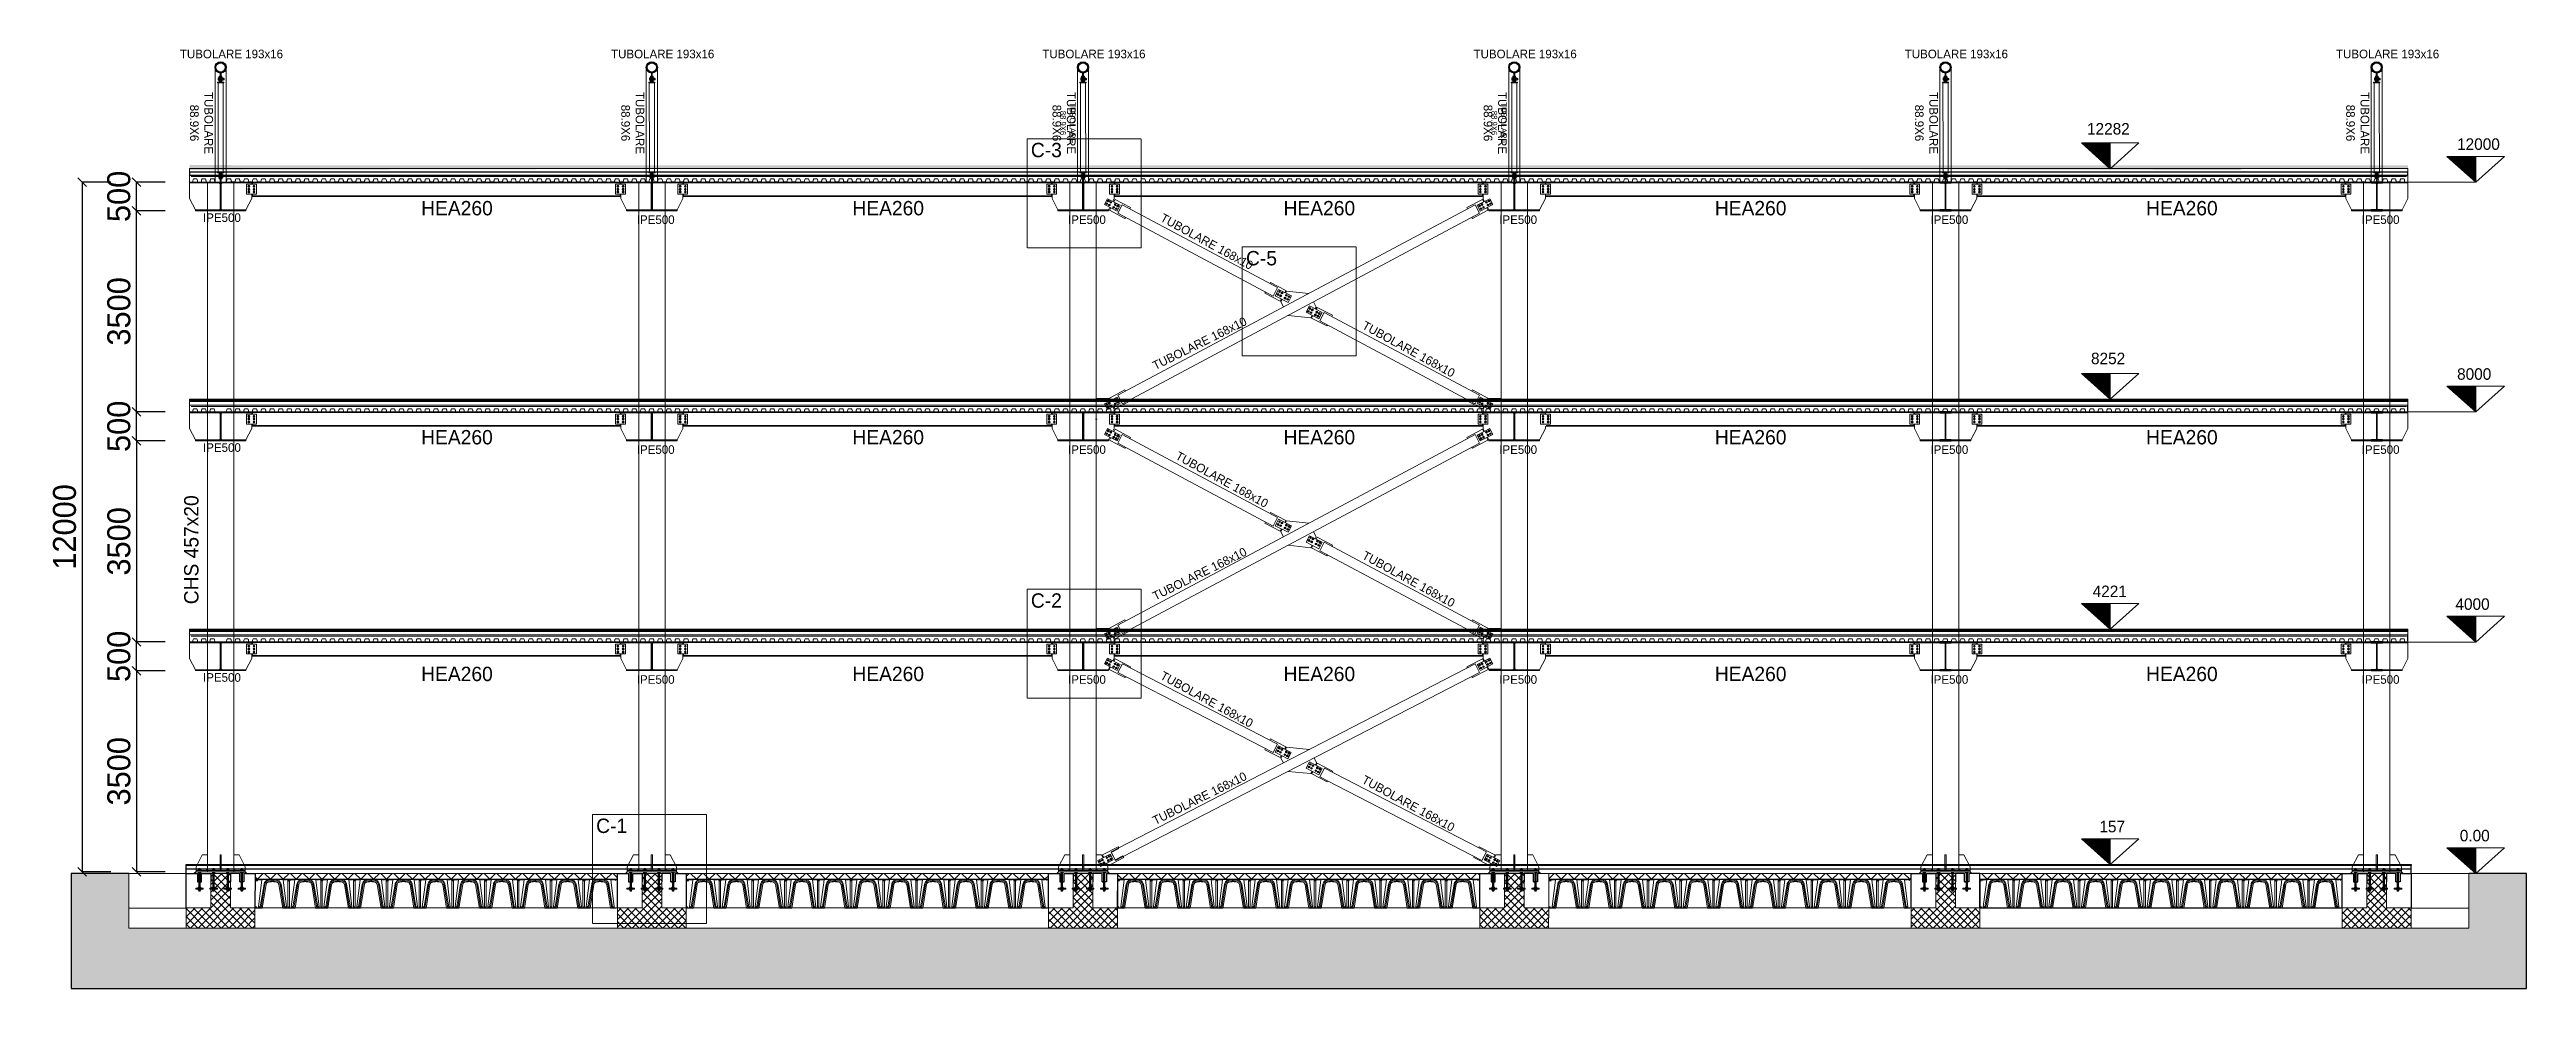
# Model space of a CAD drawing. Header units: millimetres. Extents: x -6949 to 549764, y -83146 to 127128.
# Drawn here: x 262649 to 305728, y 60513 to 76849 of the extents above; entities that cross this region are included whole.
import ezdxf

# ---------------------------------------------------------------- set-up
doc = ezdxf.new("R2010")
doc.units = ezdxf.units.MM
doc.linetypes.add('Centro', pattern=[31.75, 6.35, -4.7625, 15.875, -4.7625])
for name, color, linetype, lineweight in [('armatura', 1, 'Continuous', 15), ('bulloni', 5, 'Continuous', 9), ('fonda', 7, 'Continuous', 18), ('iglù', 252, 'Continuous', 9), ('Layer4', 7, 'Continuous', 15), ('LINEA DI SEZIONE', 1, 'Centro', 9), ('piastra', 6, 'Continuous', 18), ('S-BEAM', 5, 'Continuous', 18), ('S-COLS', 7, 'Continuous', 18), ('S-FSTN', 7, 'Continuous', 18), ('S20', 7, 'Continuous', 25), ('SEZIONI acciaio - Steel sections', 7, 'Continuous', 25), ('solaio2', 7, 'Continuous', 9)]:
    doc.layers.add(name, color=color, linetype=linetype, lineweight=lineweight)
doc.layers.add('quote', color=7, linetype='Continuous', lineweight=5, true_color=0x383838)
doc.styles.get("Standard").update_dxf_attribs({"font": ''})
doc.styles.get('Standard').set_extended_font_data('Bahnschrift Light')
doc.dimstyles.new('Q 1_150', dxfattribs={"dimtxt": 400, "dimasz": 150, "dimexe": 0.18, "dimexo": 0.0625, "dimgap": 100, "dimtad": 2, "dimdec": 0, "dimzin": 0, "dimdsep": 46, "dimtxsty": 'Standard', "dimblk": 'OBLIQUE', "dimcen": 0, "dimadec": 0, "dimazin": 0, "dimtfac": 1, "dimtdec": 0, "dimtofl": 0, "dimtmove": 1, "dimatfit": 3, "dimfxl": 500, "dimfxlon": 1, "dimtolj": 1, "dimtzin": 0, "dimarcsym": 1})

msp = doc.modelspace()

# ---------------------------------------------------------------- texts
at = {"layer": 'LINEA DI SEZIONE', "char_height": 250, "attachment_point": 1}
for s, insert in [('C-3', (279716.2, 75225.2)), ('C-5', (283458, 73343.7)), ('C-2', (279716.2, 67387.6)), ('C-1', (272155.6, 63468))]:
    msp.add_mtext_dynamic_manual_height_columns(s, width=854.219, gutter_width=1, heights=[0], dxfattribs=dict(at, insert=insert))
at = {"layer": 'quote', "attachment_point": 1}
for s, width, gutter_width, insert, char_height in [('TUBOLARE 193x16', 2404.483, 1, (264915, 76846.4), 150), ('TUBOLARE 193x16', 2404.483, 1, (272415, 76846.4), 150), ('TUBOLARE 193x16', 2404.483, 1, (279915, 76846.4), 150), ('TUBOLARE 193x16', 2404.483, 1, (287415, 76846.4), 150), ('TUBOLARE 193x16', 2404.483, 1, (294915, 76846.4), 150), ('TUBOLARE 193x16', 2404.483, 1, (302415, 76846.4), 150), ('12282', 1708.439, 2, (298084.7, 75569.5), 200), ('12000', 1708.439, 2, (304521.1, 75303.2), 200), ('HEA260', 854.219, 1, (269112.3, 74213.7), 250), ('HEA260', 854.219, 1, (276612.3, 74213.7), 250), ('HEA260', 854.219, 1, (284110.6, 74213.7), 250), ('HEA260', 854.219, 1, (291612.3, 74213.7), 250), ('HEA260', 854.219, 1, (299112.3, 74213.7), 250), ('IPE500', 854.219, 1, (265317.8, 73998.8), 150), ('IPE500', 854.219, 1, (272862.3, 73963.7), 150), ('IPE500', 854.219, 1, (280362.3, 73963.7), 150), ('IPE500', 854.219, 1, (287862.3, 73963.7), 150), ('IPE500', 854.219, 1, (295362.3, 73963.7), 150), ('IPE500', 854.219, 1, (302862.3, 73963.7), 150), ('8252', 1708.439, 2, (298154.3, 71574.2), 200), ('8000', 1708.439, 2, (304521.1, 71303.2), 200), ('HEA260', 854.219, 1, (269112.3, 70229), 250), ('HEA260', 854.219, 1, (276612.3, 70229), 250), ('HEA260', 854.219, 1, (284110.6, 70229), 250), ('HEA260', 854.219, 1, (291612.3, 70229), 250), ('HEA260', 854.219, 1, (299112.3, 70229), 250), ('IPE500', 854.219, 1, (265317.8, 69998.8), 150), ('IPE500', 854.219, 1, (272862.3, 69963.7), 150), ('IPE500', 854.219, 1, (280362.3, 69963.7), 150), ('IPE500', 854.219, 1, (287862.3, 69963.7), 150), ('IPE500', 854.219, 1, (295362.3, 69963.7), 150), ('IPE500', 854.219, 1, (302862.3, 69963.7), 150), ('4221', 1708.439, 2, (298182.9, 67522.2), 200), ('4000', 1708.439, 2, (304492.2, 67300.4), 200), ('IPE500', 854.219, 1, (265317.8, 65998.8), 150), ('HEA260', 854.219, 1, (269112.3, 66110.8), 250), ('IPE500', 854.219, 1, (272862.3, 65963.7), 150), ('HEA260', 854.219, 1, (276612.3, 66110.8), 250), ('IPE500', 854.219, 1, (280362.3, 65963.7), 150), ('HEA260', 854.219, 1, (284110.6, 66110.8), 250), ('IPE500', 854.219, 1, (287862.3, 65963.7), 150), ('HEA260', 854.219, 1, (291612.3, 66110.8), 250), ('IPE500', 854.219, 1, (295362.3, 65963.7), 150), ('HEA260', 854.219, 1, (299112.3, 66110.8), 250), ('IPE500', 854.219, 1, (302862.3, 65963.7), 150), ('157', 1708.439, 2, (298299.8, 63430), 200), ('0.00', 1708.439, 2, (304568.2, 63272.7), 200)]:
    msp.add_mtext_dynamic_manual_height_columns(s, width=width, gutter_width=gutter_width, heights=[0], dxfattribs=dict(at, insert=insert, char_height=char_height))
for s, width, insert, char_height, rotation in [('\\pxqc;TUBOLARE 88.9X6', 854.219, (265492.4, 75997.4), 150, 270), ('\\pxqc;TUBOLARE 88.9X6', 854.219, (272992.4, 75997.4), 150, 270), ('\\pxqc;TUBOLARE 88.9X6', 854.219, (280492.4, 75997.4), 150, 270), ('\\pxqc;TUBOLARE 88.9X6', 854.219, (280492.4, 75997.4), 100, 270), ('\\pxqc;TUBOLARE 88.9X6', 854.219, (287992.4, 75997.4), 150, 270), ('\\pxqc;TUBOLARE 88.9X6', 854.219, (287992.4, 75997.4), 100, 270), ('\\pxqc;TUBOLARE 88.9X6', 854.219, (295492.4, 75997.4), 150, 270), ('\\pxqc;TUBOLARE 88.9X6', 854.219, (302992.4, 75997.4), 150, 270), ('TUBOLARE 168x10', 2552.633, (282025, 74004.3), 150, 331.31317), ('TUBOLARE 168x10', 2148.278, (281812.7, 71404.9), 150, 26.39822), ('TUBOLARE 168x10', 2259.31, (285535.4, 72132.1), 150, 331.31317), ('TUBOLARE 168x10', 2126.879, (282288.6, 69863.7), 150, 331.31317), ('CHS 457x20', 2648.947, (264988.9, 67197.5), 250, 90), ('TUBOLARE 168x10', 2280.028, (281812.7, 67395.3), 150, 26.39822), ('TUBOLARE 168x10', 2142.529, (285535.4, 68132.1), 150, 331.31317), ('TUBOLARE 168x10', 2155.856, (282024.8, 66039.6), 150, 331.31317), ('TUBOLARE 168x10', 2302.022, (281812.7, 63491.1), 150, 26.39822), ('TUBOLARE 168x10', 2201.921, (285530.6, 64228.3), 150, 331.31317)]:
    msp.add_mtext_dynamic_manual_height_columns(s, width=width, gutter_width=1, heights=[0], dxfattribs=dict(at, insert=insert, char_height=char_height, rotation=rotation))

# ---------------------------------------------------------------- blocks, each defined once
blk = doc.blocks.new('*U69')
at = {"layer": 'bulloni'}
for p, q in [((-9, 0), (9, 1)), ((-7, 7), (7, 6)), ((-7, 3), (7, 4)), ((-9, -7), (9, -6)), ((-7, -3), (7, -3))]:
    blk.add_line(p, q, dxfattribs=at)
blk = doc.blocks.new('*U62')
at = {"color": 0, "linetype": 'ByBlock', "lineweight": -2, "transparency": 16777216}
for p in [(0, 227.5), (0, 210), (0, 192.5), (0, 175), (0, 157.5), (0, 140), (0, 122.5), (0, 105), (0, 87.5), (0, 70), (0, 52.5), (0, 35), (0, 17.5), (0, 0)]:
    blk.add_blockref('*U69', p, dxfattribs=at)
blk = doc.blocks.new('*U63')
at = {"layer": 'bulloni'}
for p, q in [((-9, 0), (9, 1)), ((-7, 7), (7, 6)), ((-7, 3), (7, 4)), ((-9, -7), (9, -6)), ((-7, -3), (7, -3))]:
    blk.add_line(p, q, dxfattribs=at)
blk = doc.blocks.new('*U64')
at = {"color": 0, "linetype": 'ByBlock', "lineweight": -2, "transparency": 16777216}
for p in [(0, 227.5), (0, 210), (0, 192.5), (0, 175), (0, 157.5), (0, 140), (0, 122.5), (0, 105), (0, 87.5), (0, 70), (0, 52.5), (0, 35), (0, 17.5), (0, 0)]:
    blk.add_blockref('*U63', p, dxfattribs=at)
blk = doc.blocks.new('*U65')
at = {"layer": 'bulloni'}
for p, q in [((-9, 0), (9, 1)), ((-7, 7), (7, 6)), ((-7, 3), (7, 4)), ((-9, -7), (9, -6)), ((-7, -3), (7, -3))]:
    blk.add_line(p, q, dxfattribs=at)
blk = doc.blocks.new('*U66')
at = {"color": 0, "linetype": 'ByBlock', "lineweight": -2, "transparency": 16777216}
for p in [(0, 227.5), (0, 210), (0, 192.5), (0, 175), (0, 157.5), (0, 140), (0, 122.5), (0, 105), (0, 87.5), (0, 70), (0, 52.5), (0, 35), (0, 17.5), (0, 0)]:
    blk.add_blockref('*U65', p, dxfattribs=at)
blk = doc.blocks.new('*U67')
at = {"layer": 'bulloni'}
for p, q in [((-9, 0), (9, 1)), ((-7, 7), (7, 6)), ((-7, 3), (7, 4)), ((-9, -7), (9, -6)), ((-7, -3), (7, -3))]:
    blk.add_line(p, q, dxfattribs=at)
blk = doc.blocks.new('*U68')
at = {"color": 0, "linetype": 'ByBlock', "lineweight": -2, "transparency": 16777216}
for p in [(0, 227.5), (0, 210), (0, 192.5), (0, 175), (0, 157.5), (0, 140), (0, 122.5), (0, 105), (0, 87.5), (0, 70), (0, 52.5), (0, 35), (0, 17.5), (0, 0)]:
    blk.add_blockref('*U67', p, dxfattribs=at)
blk = doc.blocks.new('*U70')
at = {"layer": 'bulloni'}
for p, q in [((-9, 0), (9, 1)), ((-7, 7), (7, 6)), ((-7, 3), (7, 4)), ((-9, -7), (9, -6)), ((-7, -3), (7, -3))]:
    blk.add_line(p, q, dxfattribs=at)
blk = doc.blocks.new('*U71')
at = {"color": 0, "linetype": 'ByBlock', "lineweight": -2, "transparency": 16777216}
for p in [(0, 227.5), (0, 210), (0, 192.5), (0, 175), (0, 157.5), (0, 140), (0, 122.5), (0, 105), (0, 87.5), (0, 70), (0, 52.5), (0, 35), (0, 17.5), (0, 0)]:
    blk.add_blockref('*U70', p, dxfattribs=at)
blk = doc.blocks.new('*U72')
at = {"layer": 'bulloni'}
for p, q in [((-9, 0), (9, 1)), ((-7, 7), (7, 6)), ((-7, 3), (7, 4)), ((-9, -7), (9, -6)), ((-7, -3), (7, -3))]:
    blk.add_line(p, q, dxfattribs=at)
blk = doc.blocks.new('*U73')
at = {"color": 0, "linetype": 'ByBlock', "lineweight": -2, "transparency": 16777216}
for p in [(0, 227.5), (0, 210), (0, 192.5), (0, 175), (0, 157.5), (0, 140), (0, 122.5), (0, 105), (0, 87.5), (0, 70), (0, 52.5), (0, 35), (0, 17.5), (0, 0)]:
    blk.add_blockref('*U72', p, dxfattribs=at)
blk = doc.blocks.new('*U74')
at = {"layer": 'bulloni'}
for p, q in [((-9, 0), (9, 1)), ((-7, 7), (7, 6)), ((-7, 3), (7, 4)), ((-9, -7), (9, -6)), ((-7, -3), (7, -3))]:
    blk.add_line(p, q, dxfattribs=at)
blk = doc.blocks.new('*U75')
at = {"color": 0, "linetype": 'ByBlock', "lineweight": -2, "transparency": 16777216}
for p in [(0, 227.5), (0, 210), (0, 192.5), (0, 175), (0, 157.5), (0, 140), (0, 122.5), (0, 105), (0, 87.5), (0, 70), (0, 52.5), (0, 35), (0, 17.5), (0, 0)]:
    blk.add_blockref('*U74', p, dxfattribs=at)
blk = doc.blocks.new('*U76')
at = {"layer": 'bulloni'}
for p, q in [((-9, 0), (9, 1)), ((-7, 7), (7, 6)), ((-7, 3), (7, 4)), ((-9, -7), (9, -6)), ((-7, -3), (7, -3))]:
    blk.add_line(p, q, dxfattribs=at)
blk = doc.blocks.new('*U77')
at = {"color": 0, "linetype": 'ByBlock', "lineweight": -2, "transparency": 16777216}
for p in [(0, 227.5), (0, 210), (0, 192.5), (0, 175), (0, 157.5), (0, 140), (0, 122.5), (0, 105), (0, 87.5), (0, 70), (0, 52.5), (0, 35), (0, 17.5), (0, 0)]:
    blk.add_blockref('*U76', p, dxfattribs=at)
blk = doc.blocks.new('*U311')
at = {"layer": 'bulloni'}
blk.add_lwpolyline([(-16, 0), (-8, -14), (8, -14), (16, 0), (8, 14), (-8, 14)], close=True, dxfattribs=at)
for radius in [9, 7.88]:
    blk.add_circle((0, 0), radius, dxfattribs=at)
blk = doc.blocks.new('*U312')
at = {"color": 0, "linetype": 'ByBlock', "lineweight": -2, "transparency": 16777216}
for p in [(0, 0), (0, -50), (0, -100)]:
    blk.add_blockref('*U311', p, dxfattribs=at)
blk = doc.blocks.new('*U313')
at = {"layer": 'bulloni'}
blk.add_lwpolyline([(-16, 0), (-8, -14), (8, -14), (16, 0), (8, 14), (-8, 14)], close=True, dxfattribs=at)
for radius in [9, 7.88]:
    blk.add_circle((0, 0), radius, dxfattribs=at)
blk = doc.blocks.new('*U314')
at = {"color": 0, "linetype": 'ByBlock', "lineweight": -2, "transparency": 16777216}
for p in [(0, 0), (0, -50), (0, -100)]:
    blk.add_blockref('*U313', p, dxfattribs=at)
blk = doc.blocks.new('*U360')
at = {"layer": 'bulloni'}
for p, q in [((-9, 0), (9, 1)), ((-7, 7), (7, 6)), ((-7, 3), (7, 4)), ((-9, -7), (9, -6)), ((-7, -3), (7, -3))]:
    blk.add_line(p, q, dxfattribs=at)
blk = doc.blocks.new('*U353')
at = {"color": 0, "linetype": 'ByBlock', "lineweight": -2, "transparency": 16777216}
for p in [(0, 227.5), (0, 210), (0, 192.5), (0, 175), (0, 157.5), (0, 140), (0, 122.5), (0, 105), (0, 87.5), (0, 70), (0, 52.5), (0, 35), (0, 17.5), (0, 0)]:
    blk.add_blockref('*U360', p, dxfattribs=at)
blk = doc.blocks.new('*U354')
at = {"layer": 'bulloni'}
for p, q in [((-9, 0), (9, 1)), ((-7, 7), (7, 6)), ((-7, 3), (7, 4)), ((-9, -7), (9, -6)), ((-7, -3), (7, -3))]:
    blk.add_line(p, q, dxfattribs=at)
blk = doc.blocks.new('*U355')
at = {"color": 0, "linetype": 'ByBlock', "lineweight": -2, "transparency": 16777216}
for p in [(0, 227.5), (0, 210), (0, 192.5), (0, 175), (0, 157.5), (0, 140), (0, 122.5), (0, 105), (0, 87.5), (0, 70), (0, 52.5), (0, 35), (0, 17.5), (0, 0)]:
    blk.add_blockref('*U354', p, dxfattribs=at)
blk = doc.blocks.new('*U356')
at = {"layer": 'bulloni'}
for p, q in [((-9, 0), (9, 1)), ((-7, 7), (7, 6)), ((-7, 3), (7, 4)), ((-9, -7), (9, -6)), ((-7, -3), (7, -3))]:
    blk.add_line(p, q, dxfattribs=at)
blk = doc.blocks.new('*U357')
at = {"color": 0, "linetype": 'ByBlock', "lineweight": -2, "transparency": 16777216}
for p in [(0, 227.5), (0, 210), (0, 192.5), (0, 175), (0, 157.5), (0, 140), (0, 122.5), (0, 105), (0, 87.5), (0, 70), (0, 52.5), (0, 35), (0, 17.5), (0, 0)]:
    blk.add_blockref('*U356', p, dxfattribs=at)
blk = doc.blocks.new('*U358')
at = {"layer": 'bulloni'}
for p, q in [((-9, 0), (9, 1)), ((-7, 7), (7, 6)), ((-7, 3), (7, 4)), ((-9, -7), (9, -6)), ((-7, -3), (7, -3))]:
    blk.add_line(p, q, dxfattribs=at)
blk = doc.blocks.new('*U359')
at = {"color": 0, "linetype": 'ByBlock', "lineweight": -2, "transparency": 16777216}
for p in [(0, 227.5), (0, 210), (0, 192.5), (0, 175), (0, 157.5), (0, 140), (0, 122.5), (0, 105), (0, 87.5), (0, 70), (0, 52.5), (0, 35), (0, 17.5), (0, 0)]:
    blk.add_blockref('*U358', p, dxfattribs=at)
blk = doc.blocks.new('*U366')
at = {"layer": 'bulloni'}
for p, q in [((-9, 0), (9, 1)), ((-7, 7), (7, 6)), ((-7, 3), (7, 4)), ((-9, -7), (9, -6)), ((-7, -3), (7, -3))]:
    blk.add_line(p, q, dxfattribs=at)
blk = doc.blocks.new('*U367')
at = {"color": 0, "linetype": 'ByBlock', "lineweight": -2, "transparency": 16777216}
for p in [(0, 227.5), (0, 210), (0, 192.5), (0, 175), (0, 157.5), (0, 140), (0, 122.5), (0, 105), (0, 87.5), (0, 70), (0, 52.5), (0, 35), (0, 17.5), (0, 0)]:
    blk.add_blockref('*U366', p, dxfattribs=at)
blk = doc.blocks.new('*U368')
at = {"layer": 'bulloni'}
for p, q in [((-9, 0), (9, 1)), ((-7, 7), (7, 6)), ((-7, 3), (7, 4)), ((-9, -7), (9, -6)), ((-7, -3), (7, -3))]:
    blk.add_line(p, q, dxfattribs=at)
blk = doc.blocks.new('*U361')
at = {"color": 0, "linetype": 'ByBlock', "lineweight": -2, "transparency": 16777216}
for p in [(0, 227.5), (0, 210), (0, 192.5), (0, 175), (0, 157.5), (0, 140), (0, 122.5), (0, 105), (0, 87.5), (0, 70), (0, 52.5), (0, 35), (0, 17.5), (0, 0)]:
    blk.add_blockref('*U368', p, dxfattribs=at)
blk = doc.blocks.new('*U362')
at = {"layer": 'bulloni'}
for p, q in [((-9, 0), (9, 1)), ((-7, 7), (7, 6)), ((-7, 3), (7, 4)), ((-9, -7), (9, -6)), ((-7, -3), (7, -3))]:
    blk.add_line(p, q, dxfattribs=at)
blk = doc.blocks.new('*U363')
at = {"color": 0, "linetype": 'ByBlock', "lineweight": -2, "transparency": 16777216}
for p in [(0, 227.5), (0, 210), (0, 192.5), (0, 175), (0, 157.5), (0, 140), (0, 122.5), (0, 105), (0, 87.5), (0, 70), (0, 52.5), (0, 35), (0, 17.5), (0, 0)]:
    blk.add_blockref('*U362', p, dxfattribs=at)
blk = doc.blocks.new('*U364')
at = {"layer": 'bulloni'}
for p, q in [((-9, 0), (9, 1)), ((-7, 7), (7, 6)), ((-7, 3), (7, 4)), ((-9, -7), (9, -6)), ((-7, -3), (7, -3))]:
    blk.add_line(p, q, dxfattribs=at)
blk = doc.blocks.new('*U365')
at = {"color": 0, "linetype": 'ByBlock', "lineweight": -2, "transparency": 16777216}
for p in [(0, 227.5), (0, 210), (0, 192.5), (0, 175), (0, 157.5), (0, 140), (0, 122.5), (0, 105), (0, 87.5), (0, 70), (0, 52.5), (0, 35), (0, 17.5), (0, 0)]:
    blk.add_blockref('*U364', p, dxfattribs=at)
blk = doc.blocks.new('*U369')
at = {"layer": 'bulloni'}
blk.add_lwpolyline([(-16, 0), (-8, -14), (8, -14), (16, 0), (8, 14), (-8, 14)], close=True, dxfattribs=at)
for radius in [9, 7.88]:
    blk.add_circle((0, 0), radius, dxfattribs=at)
blk = doc.blocks.new('*U370')
at = {"color": 0, "linetype": 'ByBlock', "lineweight": -2, "transparency": 16777216}
for p in [(0, 0), (0, -50), (0, -100)]:
    blk.add_blockref('*U369', p, dxfattribs=at)
blk = doc.blocks.new('*U371')
at = {"layer": 'bulloni'}
blk.add_lwpolyline([(-16, 0), (-8, -14), (8, -14), (16, 0), (8, 14), (-8, 14)], close=True, dxfattribs=at)
for radius in [9, 7.88]:
    blk.add_circle((0, 0), radius, dxfattribs=at)
blk = doc.blocks.new('*U372')
at = {"color": 0, "linetype": 'ByBlock', "lineweight": -2, "transparency": 16777216}
for p in [(0, 0), (0, -50), (0, -100)]:
    blk.add_blockref('*U371', p, dxfattribs=at)
blk = doc.blocks.new('*U373')
at = {"layer": 'bulloni'}
blk.add_lwpolyline([(-16, 0), (-8, -14), (8, -14), (16, 0), (8, 14), (-8, 14)], close=True, dxfattribs=at)
for radius in [9, 7.88]:
    blk.add_circle((0, 0), radius, dxfattribs=at)
blk = doc.blocks.new('*U374')
at = {"color": 0, "linetype": 'ByBlock', "lineweight": -2, "transparency": 16777216}
for p in [(0, 0), (0, -50), (0, -100)]:
    blk.add_blockref('*U373', p, dxfattribs=at)
blk = doc.blocks.new('*U375')
at = {"layer": 'bulloni'}
blk.add_lwpolyline([(-16, 0), (-8, -14), (8, -14), (16, 0), (8, 14), (-8, 14)], close=True, dxfattribs=at)
for radius in [9, 7.88]:
    blk.add_circle((0, 0), radius, dxfattribs=at)
blk = doc.blocks.new('*U376')
at = {"color": 0, "linetype": 'ByBlock', "lineweight": -2, "transparency": 16777216}
for p in [(0, 0), (0, -50), (0, -100)]:
    blk.add_blockref('*U375', p, dxfattribs=at)
blk = doc.blocks.new('*U377')
at = {"layer": 'bulloni'}
blk.add_lwpolyline([(-16, 0), (-8, -14), (8, -14), (16, 0), (8, 14), (-8, 14)], close=True, dxfattribs=at)
for radius in [9, 7.88]:
    blk.add_circle((0, 0), radius, dxfattribs=at)
blk = doc.blocks.new('*U378')
at = {"color": 0, "linetype": 'ByBlock', "lineweight": -2, "transparency": 16777216}
for p in [(0, 0), (0, -50), (0, -100)]:
    blk.add_blockref('*U377', p, dxfattribs=at)
blk = doc.blocks.new('*U379')
at = {"layer": 'bulloni'}
blk.add_lwpolyline([(-16, 0), (-8, -14), (8, -14), (16, 0), (8, 14), (-8, 14)], close=True, dxfattribs=at)
for radius in [9, 7.88]:
    blk.add_circle((0, 0), radius, dxfattribs=at)
blk = doc.blocks.new('*U380')
at = {"color": 0, "linetype": 'ByBlock', "lineweight": -2, "transparency": 16777216}
for p in [(0, 0), (0, -50), (0, -100)]:
    blk.add_blockref('*U379', p, dxfattribs=at)
blk = doc.blocks.new('*U381')
at = {"layer": 'bulloni'}
blk.add_lwpolyline([(-16, 0), (-8, -14), (8, -14), (16, 0), (8, 14), (-8, 14)], close=True, dxfattribs=at)
for radius in [9, 7.88]:
    blk.add_circle((0, 0), radius, dxfattribs=at)
blk = doc.blocks.new('*U382')
at = {"color": 0, "linetype": 'ByBlock', "lineweight": -2, "transparency": 16777216}
for p in [(0, 0), (0, -50), (0, -100)]:
    blk.add_blockref('*U381', p, dxfattribs=at)
blk = doc.blocks.new('*U383')
at = {"layer": 'bulloni'}
blk.add_lwpolyline([(-16, 0), (-8, -14), (8, -14), (16, 0), (8, 14), (-8, 14)], close=True, dxfattribs=at)
for radius in [9, 7.88]:
    blk.add_circle((0, 0), radius, dxfattribs=at)
blk = doc.blocks.new('*U384')
at = {"color": 0, "linetype": 'ByBlock', "lineweight": -2, "transparency": 16777216}
for p in [(0, 0), (0, -50), (0, -100)]:
    blk.add_blockref('*U383', p, dxfattribs=at)
blk = doc.blocks.new('*U387')
at = {"layer": 'bulloni'}
blk.add_lwpolyline([(-16, 0), (-8, -14), (8, -14), (16, 0), (8, 14), (-8, 14)], close=True, dxfattribs=at)
for radius in [9, 7.88]:
    blk.add_circle((0, 0), radius, dxfattribs=at)
blk = doc.blocks.new('*U388')
at = {"color": 0, "linetype": 'ByBlock', "lineweight": -2, "transparency": 16777216}
for p in [(0, 0), (0, -50), (0, -100)]:
    blk.add_blockref('*U387', p, dxfattribs=at)
blk = doc.blocks.new('*U385')
at = {"layer": 'bulloni'}
blk.add_lwpolyline([(-16, 0), (-8, -14), (8, -14), (16, 0), (8, 14), (-8, 14)], close=True, dxfattribs=at)
for radius in [9, 7.88]:
    blk.add_circle((0, 0), radius, dxfattribs=at)
blk = doc.blocks.new('*U386')
at = {"color": 0, "linetype": 'ByBlock', "lineweight": -2, "transparency": 16777216}
for p in [(0, 0), (0, -50), (0, -100)]:
    blk.add_blockref('*U385', p, dxfattribs=at)
blk = doc.blocks.new('*U391')
at = {"layer": 'bulloni'}
blk.add_lwpolyline([(-16, 0), (-8, -14), (8, -14), (16, 0), (8, 14), (-8, 14)], close=True, dxfattribs=at)
for radius in [9, 7.88]:
    blk.add_circle((0, 0), radius, dxfattribs=at)
blk = doc.blocks.new('*U392')
at = {"color": 0, "linetype": 'ByBlock', "lineweight": -2, "transparency": 16777216}
for p in [(0, 0), (0, -50), (0, -100)]:
    blk.add_blockref('*U391', p, dxfattribs=at)
blk = doc.blocks.new('*U389')
at = {"layer": 'bulloni'}
blk.add_lwpolyline([(-16, 0), (-8, -14), (8, -14), (16, 0), (8, 14), (-8, 14)], close=True, dxfattribs=at)
for radius in [9, 7.88]:
    blk.add_circle((0, 0), radius, dxfattribs=at)
blk = doc.blocks.new('*U390')
at = {"color": 0, "linetype": 'ByBlock', "lineweight": -2, "transparency": 16777216}
for p in [(0, 0), (0, -50), (0, -100)]:
    blk.add_blockref('*U389', p, dxfattribs=at)
blk = doc.blocks.new('*U403')
at = {"layer": 'bulloni'}
blk.add_lwpolyline([(-16, 0), (-8, -14), (8, -14), (16, 0), (8, 14), (-8, 14)], close=True, dxfattribs=at)
for radius in [9, 7.88]:
    blk.add_circle((0, 0), radius, dxfattribs=at)
blk = doc.blocks.new('*U404')
at = {"color": 0, "linetype": 'ByBlock', "lineweight": -2, "transparency": 16777216}
for p in [(0, 0), (0, -50), (0, -100)]:
    blk.add_blockref('*U403', p, dxfattribs=at)
blk = doc.blocks.new('*U397')
at = {"layer": 'bulloni'}
blk.add_lwpolyline([(-16, 0), (-8, -14), (8, -14), (16, 0), (8, 14), (-8, 14)], close=True, dxfattribs=at)
for radius in [9, 7.88]:
    blk.add_circle((0, 0), radius, dxfattribs=at)
blk = doc.blocks.new('*U398')
at = {"color": 0, "linetype": 'ByBlock', "lineweight": -2, "transparency": 16777216}
for p in [(0, 0), (0, -50), (0, -100)]:
    blk.add_blockref('*U397', p, dxfattribs=at)
blk = doc.blocks.new('*U401')
at = {"layer": 'bulloni'}
blk.add_lwpolyline([(-16, 0), (-8, -14), (8, -14), (16, 0), (8, 14), (-8, 14)], close=True, dxfattribs=at)
for radius in [9, 7.88]:
    blk.add_circle((0, 0), radius, dxfattribs=at)
blk = doc.blocks.new('*U402')
at = {"color": 0, "linetype": 'ByBlock', "lineweight": -2, "transparency": 16777216}
for p in [(0, 0), (0, -50), (0, -100)]:
    blk.add_blockref('*U401', p, dxfattribs=at)
blk = doc.blocks.new('*U399')
at = {"layer": 'bulloni'}
blk.add_lwpolyline([(-16, 0), (-8, -14), (8, -14), (16, 0), (8, 14), (-8, 14)], close=True, dxfattribs=at)
for radius in [9, 7.88]:
    blk.add_circle((0, 0), radius, dxfattribs=at)
blk = doc.blocks.new('*U400')
at = {"color": 0, "linetype": 'ByBlock', "lineweight": -2, "transparency": 16777216}
for p in [(0, 0), (0, -50), (0, -100)]:
    blk.add_blockref('*U399', p, dxfattribs=at)
blk = doc.blocks.new('*U395')
at = {"layer": 'bulloni'}
blk.add_lwpolyline([(-16, 0), (-8, -14), (8, -14), (16, 0), (8, 14), (-8, 14)], close=True, dxfattribs=at)
for radius in [9, 7.88]:
    blk.add_circle((0, 0), radius, dxfattribs=at)
blk = doc.blocks.new('*U396')
at = {"color": 0, "linetype": 'ByBlock', "lineweight": -2, "transparency": 16777216}
for p in [(0, 0), (0, -50), (0, -100)]:
    blk.add_blockref('*U395', p, dxfattribs=at)
blk = doc.blocks.new('*U393')
at = {"layer": 'bulloni'}
blk.add_lwpolyline([(-16, 0), (-8, -14), (8, -14), (16, 0), (8, 14), (-8, 14)], close=True, dxfattribs=at)
for radius in [9, 7.88]:
    blk.add_circle((0, 0), radius, dxfattribs=at)
blk = doc.blocks.new('*U394')
at = {"color": 0, "linetype": 'ByBlock', "lineweight": -2, "transparency": 16777216}
for p in [(0, 0), (0, -50), (0, -100)]:
    blk.add_blockref('*U393', p, dxfattribs=at)
blk = doc.blocks.new('*U410')
at = {"layer": 'bulloni'}
for p, q in [((-9, 0), (9, 1)), ((-7, 7), (7, 6)), ((-7, 3), (7, 4)), ((-9, -7), (9, -6)), ((-7, -3), (7, -3))]:
    blk.add_line(p, q, dxfattribs=at)
blk = doc.blocks.new('*U411')
at = {"color": 0, "linetype": 'ByBlock', "lineweight": -2, "transparency": 16777216}
for p in [(0, 227.5), (0, 210), (0, 192.5), (0, 175), (0, 157.5), (0, 140), (0, 122.5), (0, 105), (0, 87.5), (0, 70), (0, 52.5), (0, 35), (0, 17.5), (0, 0)]:
    blk.add_blockref('*U410', p, dxfattribs=at)
blk = doc.blocks.new('*U412')
at = {"layer": 'bulloni'}
for p, q in [((-9, 0), (9, 1)), ((-7, 7), (7, 6)), ((-7, 3), (7, 4)), ((-9, -7), (9, -6)), ((-7, -3), (7, -3))]:
    blk.add_line(p, q, dxfattribs=at)
blk = doc.blocks.new('*U405')
at = {"color": 0, "linetype": 'ByBlock', "lineweight": -2, "transparency": 16777216}
for p in [(0, 227.5), (0, 210), (0, 192.5), (0, 175), (0, 157.5), (0, 140), (0, 122.5), (0, 105), (0, 87.5), (0, 70), (0, 52.5), (0, 35), (0, 17.5), (0, 0)]:
    blk.add_blockref('*U412', p, dxfattribs=at)
blk = doc.blocks.new('*U406')
at = {"layer": 'bulloni'}
for p, q in [((-9, 0), (9, 1)), ((-7, 7), (7, 6)), ((-7, 3), (7, 4)), ((-9, -7), (9, -6)), ((-7, -3), (7, -3))]:
    blk.add_line(p, q, dxfattribs=at)
blk = doc.blocks.new('*U407')
at = {"color": 0, "linetype": 'ByBlock', "lineweight": -2, "transparency": 16777216}
for p in [(0, 227.5), (0, 210), (0, 192.5), (0, 175), (0, 157.5), (0, 140), (0, 122.5), (0, 105), (0, 87.5), (0, 70), (0, 52.5), (0, 35), (0, 17.5), (0, 0)]:
    blk.add_blockref('*U406', p, dxfattribs=at)
blk = doc.blocks.new('*U408')
at = {"layer": 'bulloni'}
for p, q in [((-9, 0), (9, 1)), ((-7, 7), (7, 6)), ((-7, 3), (7, 4)), ((-9, -7), (9, -6)), ((-7, -3), (7, -3))]:
    blk.add_line(p, q, dxfattribs=at)
blk = doc.blocks.new('*U409')
at = {"color": 0, "linetype": 'ByBlock', "lineweight": -2, "transparency": 16777216}
for p in [(0, 227.5), (0, 210), (0, 192.5), (0, 175), (0, 157.5), (0, 140), (0, 122.5), (0, 105), (0, 87.5), (0, 70), (0, 52.5), (0, 35), (0, 17.5), (0, 0)]:
    blk.add_blockref('*U408', p, dxfattribs=at)
blk = doc.blocks.new('*U422')
at = {"layer": 'bulloni'}
for p, q in [((-9, 0), (9, 1)), ((-7, 7), (7, 6)), ((-7, 3), (7, 4)), ((-9, -7), (9, -6)), ((-7, -3), (7, -3))]:
    blk.add_line(p, q, dxfattribs=at)
blk = doc.blocks.new('*U423')
at = {"color": 0, "linetype": 'ByBlock', "lineweight": -2, "transparency": 16777216}
for p in [(0, 227.5), (0, 210), (0, 192.5), (0, 175), (0, 157.5), (0, 140), (0, 122.5), (0, 105), (0, 87.5), (0, 70), (0, 52.5), (0, 35), (0, 17.5), (0, 0)]:
    blk.add_blockref('*U422', p, dxfattribs=at)
blk = doc.blocks.new('*U444')
at = {"layer": 'bulloni'}
for p, q in [((-9, 0), (9, 1)), ((-7, 7), (7, 6)), ((-7, 3), (7, 4)), ((-9, -7), (9, -6)), ((-7, -3), (7, -3))]:
    blk.add_line(p, q, dxfattribs=at)
blk = doc.blocks.new('*U417')
at = {"color": 0, "linetype": 'ByBlock', "lineweight": -2, "transparency": 16777216}
for p in [(0, 227.5), (0, 210), (0, 192.5), (0, 175), (0, 157.5), (0, 140), (0, 122.5), (0, 105), (0, 87.5), (0, 70), (0, 52.5), (0, 35), (0, 17.5), (0, 0)]:
    blk.add_blockref('*U444', p, dxfattribs=at)
blk = doc.blocks.new('*U418')
at = {"layer": 'bulloni'}
for p, q in [((-9, 0), (9, 1)), ((-7, 7), (7, 6)), ((-7, 3), (7, 4)), ((-9, -7), (9, -6)), ((-7, -3), (7, -3))]:
    blk.add_line(p, q, dxfattribs=at)
blk = doc.blocks.new('*U419')
at = {"color": 0, "linetype": 'ByBlock', "lineweight": -2, "transparency": 16777216}
for p in [(0, 227.5), (0, 210), (0, 192.5), (0, 175), (0, 157.5), (0, 140), (0, 122.5), (0, 105), (0, 87.5), (0, 70), (0, 52.5), (0, 35), (0, 17.5), (0, 0)]:
    blk.add_blockref('*U418', p, dxfattribs=at)
blk = doc.blocks.new('*U420')
at = {"layer": 'bulloni'}
for p, q in [((-9, 0), (9, 1)), ((-7, 7), (7, 6)), ((-7, 3), (7, 4)), ((-9, -7), (9, -6)), ((-7, -3), (7, -3))]:
    blk.add_line(p, q, dxfattribs=at)
blk = doc.blocks.new('*U421')
at = {"color": 0, "linetype": 'ByBlock', "lineweight": -2, "transparency": 16777216}
for p in [(0, 227.5), (0, 210), (0, 192.5), (0, 175), (0, 157.5), (0, 140), (0, 122.5), (0, 105), (0, 87.5), (0, 70), (0, 52.5), (0, 35), (0, 17.5), (0, 0)]:
    blk.add_blockref('*U420', p, dxfattribs=at)
blk = doc.blocks.new('*U430')
at = {"layer": 'bulloni'}
blk.add_lwpolyline([(-16, 0), (-8, -14), (8, -14), (16, 0), (8, 14), (-8, 14)], close=True, dxfattribs=at)
for radius in [9, 7.88]:
    blk.add_circle((0, 0), radius, dxfattribs=at)
blk = doc.blocks.new('*U431')
at = {"color": 0, "linetype": 'ByBlock', "lineweight": -2, "transparency": 16777216}
for p in [(0, 0), (0, -50), (0, -100)]:
    blk.add_blockref('*U430', p, dxfattribs=at)
blk = doc.blocks.new('*U424')
at = {"layer": 'bulloni'}
blk.add_lwpolyline([(-16, 0), (-8, -14), (8, -14), (16, 0), (8, 14), (-8, 14)], close=True, dxfattribs=at)
for radius in [9, 7.88]:
    blk.add_circle((0, 0), radius, dxfattribs=at)
blk = doc.blocks.new('*U425')
at = {"color": 0, "linetype": 'ByBlock', "lineweight": -2, "transparency": 16777216}
for p in [(0, 0), (0, -50), (0, -100)]:
    blk.add_blockref('*U424', p, dxfattribs=at)
blk = doc.blocks.new('*U428')
at = {"layer": 'bulloni'}
blk.add_lwpolyline([(-16, 0), (-8, -14), (8, -14), (16, 0), (8, 14), (-8, 14)], close=True, dxfattribs=at)
for radius in [9, 7.88]:
    blk.add_circle((0, 0), radius, dxfattribs=at)
blk = doc.blocks.new('*U429')
at = {"color": 0, "linetype": 'ByBlock', "lineweight": -2, "transparency": 16777216}
for p in [(0, 0), (0, -50), (0, -100)]:
    blk.add_blockref('*U428', p, dxfattribs=at)
blk = doc.blocks.new('*U426')
at = {"layer": 'bulloni'}
blk.add_lwpolyline([(-16, 0), (-8, -14), (8, -14), (16, 0), (8, 14), (-8, 14)], close=True, dxfattribs=at)
for radius in [9, 7.88]:
    blk.add_circle((0, 0), radius, dxfattribs=at)
blk = doc.blocks.new('*U427')
at = {"color": 0, "linetype": 'ByBlock', "lineweight": -2, "transparency": 16777216}
for p in [(0, 0), (0, -50), (0, -100)]:
    blk.add_blockref('*U426', p, dxfattribs=at)
blk = doc.blocks.new('*U415')
at = {"layer": 'bulloni'}
blk.add_lwpolyline([(-16, 0), (-8, -14), (8, -14), (16, 0), (8, 14), (-8, 14)], close=True, dxfattribs=at)
for radius in [9, 7.88]:
    blk.add_circle((0, 0), radius, dxfattribs=at)
blk = doc.blocks.new('*U416')
at = {"color": 0, "linetype": 'ByBlock', "lineweight": -2, "transparency": 16777216}
for p in [(0, 0), (0, -50), (0, -100)]:
    blk.add_blockref('*U415', p, dxfattribs=at)
blk = doc.blocks.new('*U413')
at = {"layer": 'bulloni'}
blk.add_lwpolyline([(-16, 0), (-8, -14), (8, -14), (16, 0), (8, 14), (-8, 14)], close=True, dxfattribs=at)
for radius in [9, 7.88]:
    blk.add_circle((0, 0), radius, dxfattribs=at)
blk = doc.blocks.new('*U414')
at = {"color": 0, "linetype": 'ByBlock', "lineweight": -2, "transparency": 16777216}
for p in [(0, 0), (0, -50), (0, -100)]:
    blk.add_blockref('*U413', p, dxfattribs=at)
blk = doc.blocks.new('*U442')
at = {"layer": 'bulloni'}
blk.add_lwpolyline([(-16, 0), (-8, -14), (8, -14), (16, 0), (8, 14), (-8, 14)], close=True, dxfattribs=at)
for radius in [9, 7.88]:
    blk.add_circle((0, 0), radius, dxfattribs=at)
blk = doc.blocks.new('*U443')
at = {"color": 0, "linetype": 'ByBlock', "lineweight": -2, "transparency": 16777216}
for p in [(0, 0), (0, -50), (0, -100)]:
    blk.add_blockref('*U442', p, dxfattribs=at)
blk = doc.blocks.new('*U436')
at = {"layer": 'bulloni'}
blk.add_lwpolyline([(-16, 0), (-8, -14), (8, -14), (16, 0), (8, 14), (-8, 14)], close=True, dxfattribs=at)
for radius in [9, 7.88]:
    blk.add_circle((0, 0), radius, dxfattribs=at)
blk = doc.blocks.new('*U437')
at = {"color": 0, "linetype": 'ByBlock', "lineweight": -2, "transparency": 16777216}
for p in [(0, 0), (0, -50), (0, -100)]:
    blk.add_blockref('*U436', p, dxfattribs=at)
blk = doc.blocks.new('*U440')
at = {"layer": 'bulloni'}
blk.add_lwpolyline([(-16, 0), (-8, -14), (8, -14), (16, 0), (8, 14), (-8, 14)], close=True, dxfattribs=at)
for radius in [9, 7.88]:
    blk.add_circle((0, 0), radius, dxfattribs=at)
blk = doc.blocks.new('*U441')
at = {"color": 0, "linetype": 'ByBlock', "lineweight": -2, "transparency": 16777216}
for p in [(0, 0), (0, -50), (0, -100)]:
    blk.add_blockref('*U440', p, dxfattribs=at)
blk = doc.blocks.new('*U438')
at = {"layer": 'bulloni'}
blk.add_lwpolyline([(-16, 0), (-8, -14), (8, -14), (16, 0), (8, 14), (-8, 14)], close=True, dxfattribs=at)
for radius in [9, 7.88]:
    blk.add_circle((0, 0), radius, dxfattribs=at)
blk = doc.blocks.new('*U439')
at = {"color": 0, "linetype": 'ByBlock', "lineweight": -2, "transparency": 16777216}
for p in [(0, 0), (0, -50), (0, -100)]:
    blk.add_blockref('*U438', p, dxfattribs=at)
blk = doc.blocks.new('*U434')
at = {"layer": 'bulloni'}
blk.add_lwpolyline([(-16, 0), (-8, -14), (8, -14), (16, 0), (8, 14), (-8, 14)], close=True, dxfattribs=at)
for radius in [9, 7.88]:
    blk.add_circle((0, 0), radius, dxfattribs=at)
blk = doc.blocks.new('*U435')
at = {"color": 0, "linetype": 'ByBlock', "lineweight": -2, "transparency": 16777216}
for p in [(0, 0), (0, -50), (0, -100)]:
    blk.add_blockref('*U434', p, dxfattribs=at)
blk = doc.blocks.new('*U432')
at = {"layer": 'bulloni'}
blk.add_lwpolyline([(-16, 0), (-8, -14), (8, -14), (16, 0), (8, 14), (-8, 14)], close=True, dxfattribs=at)
for radius in [9, 7.88]:
    blk.add_circle((0, 0), radius, dxfattribs=at)
blk = doc.blocks.new('*U433')
at = {"color": 0, "linetype": 'ByBlock', "lineweight": -2, "transparency": 16777216}
for p in [(0, 0), (0, -50), (0, -100)]:
    blk.add_blockref('*U432', p, dxfattribs=at)
blk = doc.blocks.new('*U445')
at = {"layer": 'bulloni'}
blk.add_lwpolyline([(-16, 0), (-8, -14), (8, -14), (16, 0), (8, 14), (-8, 14)], close=True, dxfattribs=at)
for radius in [9, 7.88]:
    blk.add_circle((0, 0), radius, dxfattribs=at)
blk = doc.blocks.new('*U446')
at = {"color": 0, "linetype": 'ByBlock', "lineweight": -2, "transparency": 16777216}
for p in [(0, 0), (0, -50), (0, -100)]:
    blk.add_blockref('*U445', p, dxfattribs=at)
blk = doc.blocks.new('*U447')
at = {"layer": 'bulloni'}
blk.add_lwpolyline([(-16, 0), (-8, -14), (8, -14), (16, 0), (8, 14), (-8, 14)], close=True, dxfattribs=at)
for radius in [9, 7.88]:
    blk.add_circle((0, 0), radius, dxfattribs=at)
blk = doc.blocks.new('*U448')
at = {"color": 0, "linetype": 'ByBlock', "lineweight": -2, "transparency": 16777216}
for p in [(0, 0), (0, -50), (0, -100)]:
    blk.add_blockref('*U447', p, dxfattribs=at)
blk = doc.blocks.new('*U453')
at = {"layer": 'bulloni'}
blk.add_lwpolyline([(-16, 0), (-8, -14), (8, -14), (16, 0), (8, 14), (-8, 14)], close=True, dxfattribs=at)
for radius in [9, 7.88]:
    blk.add_circle((0, 0), radius, dxfattribs=at)
blk = doc.blocks.new('*U454')
at = {"color": 0, "linetype": 'ByBlock', "lineweight": -2, "transparency": 16777216}
for p in [(0, 0), (0, -50), (0, -100)]:
    blk.add_blockref('*U453', p, dxfattribs=at)
blk = doc.blocks.new('*U455')
at = {"layer": 'bulloni'}
blk.add_lwpolyline([(-16, 0), (-8, -14), (8, -14), (16, 0), (8, 14), (-8, 14)], close=True, dxfattribs=at)
for radius in [9, 7.88]:
    blk.add_circle((0, 0), radius, dxfattribs=at)
blk = doc.blocks.new('*U456')
at = {"color": 0, "linetype": 'ByBlock', "lineweight": -2, "transparency": 16777216}
for p in [(0, 0), (0, -50), (0, -100)]:
    blk.add_blockref('*U455', p, dxfattribs=at)
blk = doc.blocks.new('*U475')
at = {"layer": 'bulloni'}
blk.add_lwpolyline([(-16, 0), (-8, -14), (8, -14), (16, 0), (8, 14), (-8, 14)], close=True, dxfattribs=at)
for radius in [9, 7.88]:
    blk.add_circle((0, 0), radius, dxfattribs=at)
blk = doc.blocks.new('*U476')
at = {"color": 0, "linetype": 'ByBlock', "lineweight": -2, "transparency": 16777216}
for p in [(0, 0), (0, -50), (0, -100)]:
    blk.add_blockref('*U475', p, dxfattribs=at)
blk = doc.blocks.new('*U457')
at = {"layer": 'bulloni'}
blk.add_lwpolyline([(-16, 0), (-8, -14), (8, -14), (16, 0), (8, 14), (-8, 14)], close=True, dxfattribs=at)
for radius in [9, 7.88]:
    blk.add_circle((0, 0), radius, dxfattribs=at)
blk = doc.blocks.new('*U458')
at = {"color": 0, "linetype": 'ByBlock', "lineweight": -2, "transparency": 16777216}
for p in [(0, 0), (0, -50), (0, -100)]:
    blk.add_blockref('*U457', p, dxfattribs=at)
blk = doc.blocks.new('*U461')
at = {"layer": 'bulloni'}
blk.add_lwpolyline([(-16, 0), (-8, -14), (8, -14), (16, 0), (8, 14), (-8, 14)], close=True, dxfattribs=at)
for radius in [9, 7.88]:
    blk.add_circle((0, 0), radius, dxfattribs=at)
blk = doc.blocks.new('*U462')
at = {"color": 0, "linetype": 'ByBlock', "lineweight": -2, "transparency": 16777216}
for p in [(0, 0), (0, -50), (0, -100)]:
    blk.add_blockref('*U461', p, dxfattribs=at)
blk = doc.blocks.new('*U459')
at = {"layer": 'bulloni'}
blk.add_lwpolyline([(-16, 0), (-8, -14), (8, -14), (16, 0), (8, 14), (-8, 14)], close=True, dxfattribs=at)
for radius in [9, 7.88]:
    blk.add_circle((0, 0), radius, dxfattribs=at)
blk = doc.blocks.new('*U460')
at = {"color": 0, "linetype": 'ByBlock', "lineweight": -2, "transparency": 16777216}
for p in [(0, 0), (0, -50), (0, -100)]:
    blk.add_blockref('*U459', p, dxfattribs=at)
blk = doc.blocks.new('*U451')
at = {"layer": 'bulloni'}
blk.add_lwpolyline([(-16, 0), (-8, -14), (8, -14), (16, 0), (8, 14), (-8, 14)], close=True, dxfattribs=at)
for radius in [9, 7.88]:
    blk.add_circle((0, 0), radius, dxfattribs=at)
blk = doc.blocks.new('*U452')
at = {"color": 0, "linetype": 'ByBlock', "lineweight": -2, "transparency": 16777216}
for p in [(0, 0), (0, -50), (0, -100)]:
    blk.add_blockref('*U451', p, dxfattribs=at)
blk = doc.blocks.new('*U449')
at = {"layer": 'bulloni'}
blk.add_lwpolyline([(-16, 0), (-8, -14), (8, -14), (16, 0), (8, 14), (-8, 14)], close=True, dxfattribs=at)
for radius in [9, 7.88]:
    blk.add_circle((0, 0), radius, dxfattribs=at)
blk = doc.blocks.new('*U450')
at = {"color": 0, "linetype": 'ByBlock', "lineweight": -2, "transparency": 16777216}
for p in [(0, 0), (0, -50), (0, -100)]:
    blk.add_blockref('*U449', p, dxfattribs=at)
blk = doc.blocks.new('*U473')
at = {"layer": 'bulloni'}
blk.add_lwpolyline([(-16, 0), (-8, -14), (8, -14), (16, 0), (8, 14), (-8, 14)], close=True, dxfattribs=at)
for radius in [9, 7.88]:
    blk.add_circle((0, 0), radius, dxfattribs=at)
blk = doc.blocks.new('*U474')
at = {"color": 0, "linetype": 'ByBlock', "lineweight": -2, "transparency": 16777216}
for p in [(0, 0), (0, -50), (0, -100)]:
    blk.add_blockref('*U473', p, dxfattribs=at)
blk = doc.blocks.new('*U467')
at = {"layer": 'bulloni'}
blk.add_lwpolyline([(-16, 0), (-8, -14), (8, -14), (16, 0), (8, 14), (-8, 14)], close=True, dxfattribs=at)
for radius in [9, 7.88]:
    blk.add_circle((0, 0), radius, dxfattribs=at)
blk = doc.blocks.new('*U468')
at = {"color": 0, "linetype": 'ByBlock', "lineweight": -2, "transparency": 16777216}
for p in [(0, 0), (0, -50), (0, -100)]:
    blk.add_blockref('*U467', p, dxfattribs=at)
blk = doc.blocks.new('*U471')
at = {"layer": 'bulloni'}
blk.add_lwpolyline([(-16, 0), (-8, -14), (8, -14), (16, 0), (8, 14), (-8, 14)], close=True, dxfattribs=at)
for radius in [9, 7.88]:
    blk.add_circle((0, 0), radius, dxfattribs=at)
blk = doc.blocks.new('*U472')
at = {"color": 0, "linetype": 'ByBlock', "lineweight": -2, "transparency": 16777216}
for p in [(0, 0), (0, -50), (0, -100)]:
    blk.add_blockref('*U471', p, dxfattribs=at)
blk = doc.blocks.new('*U469')
at = {"layer": 'bulloni'}
blk.add_lwpolyline([(-16, 0), (-8, -14), (8, -14), (16, 0), (8, 14), (-8, 14)], close=True, dxfattribs=at)
for radius in [9, 7.88]:
    blk.add_circle((0, 0), radius, dxfattribs=at)
blk = doc.blocks.new('*U470')
at = {"color": 0, "linetype": 'ByBlock', "lineweight": -2, "transparency": 16777216}
for p in [(0, 0), (0, -50), (0, -100)]:
    blk.add_blockref('*U469', p, dxfattribs=at)
blk = doc.blocks.new('*U465')
at = {"layer": 'bulloni'}
blk.add_lwpolyline([(-16, 0), (-8, -14), (8, -14), (16, 0), (8, 14), (-8, 14)], close=True, dxfattribs=at)
for radius in [9, 7.88]:
    blk.add_circle((0, 0), radius, dxfattribs=at)
blk = doc.blocks.new('*U466')
at = {"color": 0, "linetype": 'ByBlock', "lineweight": -2, "transparency": 16777216}
for p in [(0, 0), (0, -50), (0, -100)]:
    blk.add_blockref('*U465', p, dxfattribs=at)
blk = doc.blocks.new('*U463')
at = {"layer": 'bulloni'}
blk.add_lwpolyline([(-16, 0), (-8, -14), (8, -14), (16, 0), (8, 14), (-8, 14)], close=True, dxfattribs=at)
for radius in [9, 7.88]:
    blk.add_circle((0, 0), radius, dxfattribs=at)
blk = doc.blocks.new('*U464')
at = {"color": 0, "linetype": 'ByBlock', "lineweight": -2, "transparency": 16777216}
for p in [(0, 0), (0, -50), (0, -100)]:
    blk.add_blockref('*U463', p, dxfattribs=at)
blk = doc.blocks.new('solido h 50')
at = {"linetype": 'Continuous'}
for p, q in [((108, 927), (109, 933)), ((108, 927), (108, 927)), ((108, 927), (108, 927)), ((108, 927), (108, 927)), ((108, 926), (108, 927)), ((108, 785), (108, 908)), ((110, 934), (113, 934)), ((116, 928), (114, 933)), ((118, 932), (116, 928)), ((141, 932), (124, 791)), ((141, 932), (127, 931)), ((127, 931), (127, 931)), ((152, 909), (132, 791)), ((137, 785), (157, 908)), ((141, 932), (141, 932)), ((141, 932), (141, 932)), ((141, 932), (141, 932)), ((141, 932), (141, 932)), ((142, 933), (142, 933)), ((163, 907), (143, 784)), ((143, 784), (163, 907)), ((150, 933), (150, 933)), ((152, 909), (152, 909)), ((163, 907), (163, 907)), ((163, 907), (163, 907)), ((175, 934), (175, 934)), ((176, 934), (175, 934)), ((177, 934), (175, 934)), ((177, 934), (176, 934)), ((177, 934), (177, 934)), ((177, 934), (177, 934)), ((178, 934), (177, 934)), ((177, 934), (177, 934)), ((178, 934), (177, 934)), ((178, 934), (178, 934)), ((179, 934), (178, 934)), ((207, 934), (186, 934)), ((186, 934), (207, 934)), ((192, 923), (191, 922)), ((191, 922), (191, 922)), ((191, 922), (191, 921)), ((191, 921), (191, 921)), ((191, 921), (191, 921)), ((191, 921), (191, 921)), ((191, 921), (191, 921)), ((191, 921), (191, 921)), ((191, 921), (191, 921)), ((192, 927), (193, 932)), ((192, 924), (192, 924)), ((192, 923), (192, 923)), ((192, 923), (192, 923)), ((192, 923), (192, 923)), ((200, 934), (193, 934)), ((193, 934), (193, 934)), ((199, 933), (194, 933)), ((200, 934), (200, 934)), ((200, 932), (201, 927)), ((202, 923), (202, 923)), ((202, 922), (202, 923)), ((202, 923), (202, 923)), ((202, 923), (202, 923)), ((202, 922), (202, 922)), ((202, 921), (202, 922)), ((202, 921), (203, 921)), ((202, 921), (202, 921)), ((202, 921), (202, 921)), ((203, 921), (203, 921)), ((203, 921), (203, 921)), ((230, 907), (230, 907)), ((250, 784), (230, 907)), ((230, 907), (230, 907)), ((230, 907), (250, 784)), ((256, 785), (236, 908)), ((241, 909), (241, 909)), ((261, 791), (241, 909)), ((243, 933), (243, 933)), ((252, 933), (252, 933)), ((252, 932), (252, 932)), ((252, 932), (252, 932)), ((252, 932), (252, 932)), ((252, 932), (252, 932)), ((268, 931), (252, 932)), ((252, 932), (270, 791)), ((278, 925), (274, 931)), ((278, 925), (280, 932)), ((278, 925), (278, 925)), ((278, 925), (278, 925)), ((278, 925), (278, 925)), ((278, 925), (278, 925)), ((280, 933), (282, 933)), ((283, 932), (284, 924)), ((284, 924), (284, 924)), ((284, 924), (284, 924)), ((286, 927), (285, 924)), ((285, 924), (285, 924)), ((287, 927), (287, 927)), ((287, 927), (287, 927)), ((287, 784), (287, 927)), ((108, 785), (108, 785)), ((108, 785), (108, 785)), ((108, 785), (108, 785)), ((108, 785), (108, 785)), ((108, 785), (108, 785)), ((108, 785), (109, 785)), ((108, 785), (110, 785)), ((110, 785), (109, 785)), ((113, 785), (110, 785)), ((110, 785), (112, 785)), ((114, 785), (112, 785)), ((114, 785), (113, 785)), ((113, 784), (113, 785)), ((113, 784), (114, 784)), ((123, 785), (114, 785)), ((114, 785), (114, 785)), ((114, 785), (130, 785)), ((114, 784), (114, 785)), ((114, 784), (130, 784)), ((124, 791), (123, 785)), ((124, 791), (132, 791)), ((124, 791), (124, 791)), ((130, 785), (136, 785)), ((137, 784), (130, 784)), ((132, 785), (132, 791)), ((135, 790), (135, 785)), ((137, 791), (136, 791)), ((137, 785), (137, 784)), ((141, 784), (137, 784)), ((141, 784), (143, 784)), ((252, 784), (250, 784)), ((256, 784), (252, 784)), ((256, 791), (257, 791)), ((257, 785), (256, 785)), ((256, 785), (256, 784)), ((256, 785), (256, 785)), ((256, 784), (257, 784)), ((287, 785), (257, 785)), ((257, 785), (257, 785)), ((257, 784), (257, 784)), ((263, 784), (257, 784)), ((258, 785), (258, 790)), ((269, 791), (261, 791)), ((262, 785), (261, 791)), ((279, 784), (263, 784)), ((269, 791), (270, 791)), ((270, 791), (270, 785)), ((280, 790), (279, 785)), ((279, 784), (281, 784)), ((282, 791), (281, 791)), ((287, 784), (281, 784)), ((283, 785), (283, 790)), ((287, 784), (287, 784))]:
    blk.add_line(p, q, dxfattribs=at)
for points in [[(173, 931, 0.136663), (161, 926, 0.075513), (156, 920, 0.069948), (153, 913, 0.0344), (152, 909)], [(157, 908, -0.089518), (160, 916, -0.08462), (164, 921, -0.102034), (171, 925, -0.039458), (174, 926)], [(175, 919, 0.133193), (168, 916, 0.106303), (165, 911, 0.076859), (163, 907)], [(192, 923, -0.162784), (192, 924, -0.095787), (192, 924)], [(201, 924, -0.128744), (201, 923, -0.135765), (202, 923)], [(218, 919, -0.115244), (224, 917, -0.089496), (228, 913, -0.111107), (230, 907)], [(236, 908, 0.089518), (233, 916, 0.08462), (229, 921, 0.102034), (222, 925, 0.039458), (219, 926)], [(241, 909, 0.07966), (238, 917, 0.08148), (233, 924, 0.113923), (224, 930, 0.040821), (220, 931)]]:
    blk.add_lwpolyline(points, format="xyb", dxfattribs=at)
for centre, radius, start, end in [((-10694, 900), 10802, 0.0432, 0.138), ((108, 907), 1.17, 78.7223, 91.1428), ((110, 933), 1.35, 90, 168), ((113, 933), 1.35, 12, 90), ((116, 928), 0.159, 213.856, 328.0392), ((122, 929), 4.95, 27, 150), ((142, 932), 0.75, 91.9179, 173.9883), ((142, 932), 0.75, 91.9181, 173.9882), ((167, 681), 253, 91.6199, 95.8125), ((189, 116), 818, 90.9842, 92.0008), ((197, 774), 159, 91.2231, 98.3969), ((197, 774), 153, 89.9999, 98.3968), ((197, 774), 147, 92.3342, 98.3969), ((197, 774), 147, 92.3339, 98.3969), ((197, -692), 1627, 90.3633, 90.6196), ((186, 933), 1.5, 90, 90.3633), ((191, 921), 0.75, 276.8301, 347.6969), ((191, 921), 0.75, 276.7973, 347.7432), ((196, 767), 156, 89.9081, 91.5201), ((193, 933), 1.35, 90, 98.8655), ((194, 932), 0.9, 90, 168), ((197, 774), 153, 81.6032, 90.0001), ((197, 763), 160, 88.5128, 90.0819), ((199, 932), 0.9, 12, 90), ((200, 933), 1.35, 81.1345, 90), ((197, 774), 159, 81.6031, 88.7768), ((203, 921), 0.75, 192.2309, 262.2068), ((203, 921), 0.751, 192.2044, 262.2384), ((197, 774), 147, 81.6031, 87.5469), ((197, 774), 147, 81.6031, 87.5469), ((204, 91), 843, 88.01, 89.7898), ((226, 681), 253, 84.1906, 88.3832), ((252, 932), 0.75, 6.0149, 88.0851), ((252, 932), 0.75, 6.0148, 88.0852), ((271, 929), 3.6, 30, 152.9143), ((278, 925), 0.15, 213.9796, 339.3171), ((280, 932), 0.9, 90, 168), ((282, 932), 0.9, 12, 90), ((285, 924), 0.15, 200.4704, 330.0115), ((285, 924), 0.15, 192.0138, 329.9989), ((287, 927), 0.3, 90.0075, 149.9931), ((131, 785), 0.452, 269.7718, 350.4703), ((136, 790), 0.9, 90, 175), ((135, 785), 0.15, 270, 355), ((136, 785), 0.45, 270, 324.2654), ((137, 790), 0.9, 56.716, 90), ((136, 785), 0.45, 324.2654, 350.6), ((256, 790), 0.9, 90, 123.284), ((257, 790), 0.9, 5, 90), ((258, 785), 0.15, 185, 270), ((262, 785), 0.452, 189.5297, 270.2282), ((279, 785), 0.15, 270, 355), ((281, 790), 0.9, 90, 175), ((282, 790), 0.9, 5, 90), ((283, 785), 0.15, 185, 270)]:
    blk.add_arc(centre, radius, start, end, dxfattribs=at)
blk = doc.blocks.new('*U477')
at = {"layer": 'iglù', "linetype": 'Continuous', "xscale": -3.333639676299367, "yscale": 3.333639676299367, "zscale": 3.333639676299367}
blk.add_blockref('solido h 50', (658, -2865), dxfattribs=at)
blk = doc.blocks.new('*U478')
at = {"layer": 'S-BEAM', "color": 0, "linetype": 'ByBlock', "lineweight": -2, "transparency": 16777216}
for p in [(0, 0), (570, 0), (1140, 0), (1710, 0), (2280, 0), (2850, 0), (3420, 0), (3990, 0), (4560, 0), (5130, 0), (5700, 0)]:
    blk.add_blockref('*U477', p, dxfattribs=at)
blk = doc.blocks.new('*U479')
at = {"layer": 'iglù', "linetype": 'Continuous', "xscale": -3.333639676299367, "yscale": 3.333639676299367, "zscale": 3.333639676299367}
blk.add_blockref('solido h 50', (658, -2865), dxfattribs=at)
blk = doc.blocks.new('*U480')
at = {"layer": 'S-BEAM', "color": 0, "linetype": 'ByBlock', "lineweight": -2, "transparency": 16777216}
for p in [(0, 0), (570, 0), (1140, 0), (1710, 0), (2280, 0), (2850, 0), (3420, 0), (3990, 0), (4560, 0), (5130, 0), (5700, 0)]:
    blk.add_blockref('*U479', p, dxfattribs=at)
blk = doc.blocks.new('*U481')
at = {"layer": 'iglù', "linetype": 'Continuous', "xscale": -3.333639676299367, "yscale": 3.333639676299367, "zscale": 3.333639676299367}
blk.add_blockref('solido h 50', (658, -2865), dxfattribs=at)
blk = doc.blocks.new('*U482')
at = {"layer": 'S-BEAM', "color": 0, "linetype": 'ByBlock', "lineweight": -2, "transparency": 16777216}
for p in [(0, 0), (570, 0), (1140, 0), (1710, 0), (2280, 0), (2850, 0), (3420, 0), (3990, 0), (4560, 0), (5130, 0), (5700, 0)]:
    blk.add_blockref('*U481', p, dxfattribs=at)
blk = doc.blocks.new('*U483')
at = {"layer": 'iglù', "linetype": 'Continuous', "xscale": -3.333639676299367, "yscale": 3.333639676299367, "zscale": 3.333639676299367}
blk.add_blockref('solido h 50', (658, -2865), dxfattribs=at)
blk = doc.blocks.new('*U484')
at = {"layer": 'S-BEAM', "color": 0, "linetype": 'ByBlock', "lineweight": -2, "transparency": 16777216}
for p in [(0, 0), (570, 0), (1140, 0), (1710, 0), (2280, 0), (2850, 0), (3420, 0), (3990, 0), (4560, 0), (5130, 0), (5700, 0)]:
    blk.add_blockref('*U483', p, dxfattribs=at)
blk = doc.blocks.new('*U485')
at = {"layer": 'iglù', "linetype": 'Continuous', "xscale": -3.333639676299367, "yscale": 3.333639676299367, "zscale": 3.333639676299367}
blk.add_blockref('solido h 50', (658, -2865), dxfattribs=at)
blk = doc.blocks.new('*U486')
at = {"layer": 'S-BEAM', "color": 0, "linetype": 'ByBlock', "lineweight": -2, "transparency": 16777216}
for p in [(0, 0), (570, 0), (1140, 0), (1710, 0), (2280, 0), (2850, 0), (3420, 0), (3990, 0), (4560, 0), (5130, 0), (5700, 0)]:
    blk.add_blockref('*U485', p, dxfattribs=at)
blk = doc.blocks.new('*U487')
at = {"layer": 'Layer4'}
for points in [[(-110, 11), (-106, 27), (-44, 27), (-40, 11)], [(-35, -10), (-33, -9), (-36, 1), (-38, 11), (-40, 11)], [(35, -10), (33, -9), (36, 1), (38, 11), (40, 11)], [(40, 11), (44, 27), (106, 27), (110, 11)], [(-35, -10), (-31, -27), (31, -27), (35, -10)]]:
    blk.add_lwpolyline(points, dxfattribs=at)
blk = doc.blocks.new('*U488')
at = {"layer": 'fonda', "color": 0, "linetype": 'ByBlock', "lineweight": -2, "transparency": 16777216}
for p in [(0, 0), (150, 0), (300, 0), (450, 0), (600, 0), (750, 0), (900, 0), (1050, 0), (1200, 0), (1350, 0), (1500, 0), (1650, 0), (1800, 0), (1950, 0), (2100, 0), (2250, 0), (2400, 0), (2550, 0), (2700, 0), (2850, 0), (3000, 0), (3150, 0), (3300, 0), (3450, 0), (3600, 0), (3750, 0), (3900, 0), (4050, 0), (4200, 0), (4350, 0), (4500, 0), (4650, 0), (4800, 0), (4950, 0), (5100, 0), (5250, 0), (5400, 0), (5550, 0), (5700, 0), (5850, 0), (6000, 0), (6150, 0), (6300, 0), (6450, 0), (6600, 0), (6750, 0), (6900, 0), (7050, 0), (7200, 0), (7350, 0), (7500, 0), (7650, 0), (7800, 0), (7950, 0), (8100, 0), (8250, 0), (8400, 0), (8550, 0), (8700, 0), (8850, 0), (9000, 0), (9150, 0), (9300, 0), (9450, 0), (9600, 0), (9750, 0), (9900, 0), (10050, 0), (10200, 0), (10350, 0), (10500, 0), (10650, 0), (10800, 0), (10950, 0), (11100, 0), (11250, 0), (11400, 0), (11550, 0), (11700, 0), (11850, 0), (12000, 0), (12150, 0), (12300, 0), (12450, 0), (12600, 0), (12750, 0), (12900, 0), (13050, 0), (13200, 0), (13350, 0), (13500, 0), (13650, 0), (13800, 0), (13950, 0), (14100, 0), (14250, 0), (14400, 0), (14550, 0), (14700, 0), (14850, 0), (15000, 0), (15150, 0), (15300, 0), (15450, 0), (15600, 0), (15750, 0), (15900, 0), (16050, 0), (16200, 0), (16350, 0), (16500, 0), (16650, 0), (16800, 0), (16950, 0), (17100, 0), (17250, 0), (17400, 0), (17550, 0), (17700, 0), (17850, 0), (18000, 0), (18150, 0), (18300, 0), (18450, 0), (18600, 0), (18750, 0), (18900, 0), (19050, 0), (19200, 0), (19350, 0), (19500, 0), (19650, 0), (19800, 0), (19950, 0), (20100, 0), (20250, 0), (20400, 0), (20550, 0), (20700, 0), (20850, 0), (21000, 0), (21150, 0), (21300, 0), (21450, 0), (21600, 0), (21750, 0), (21900, 0), (22050, 0), (22200, 0), (22350, 0), (22500, 0), (22650, 0), (22800, 0), (22950, 0), (23100, 0), (23250, 0), (23400, 0), (23550, 0), (23700, 0), (23850, 0), (24000, 0), (24150, 0), (24300, 0), (24450, 0), (24600, 0), (24750, 0), (24900, 0), (25050, 0), (25200, 0), (25350, 0), (25500, 0), (25650, 0), (25800, 0), (25950, 0), (26100, 0), (26250, 0), (26400, 0), (26550, 0), (26700, 0), (26850, 0), (27000, 0), (27150, 0), (27300, 0), (27450, 0), (27600, 0), (27750, 0), (27900, 0), (28050, 0), (28200, 0), (28350, 0), (28500, 0), (28650, 0), (28800, 0), (28950, 0), (29100, 0), (29250, 0), (29400, 0), (29550, 0), (29700, 0), (29850, 0), (30000, 0), (30150, 0), (30300, 0), (30450, 0), (30600, 0), (30750, 0), (30900, 0), (31050, 0), (31200, 0), (31350, 0), (31500, 0), (31650, 0), (31800, 0), (31950, 0), (32100, 0), (32250, 0), (32400, 0), (32550, 0), (32700, 0), (32850, 0), (33000, 0), (33150, 0), (33300, 0), (33450, 0), (33600, 0), (33750, 0), (33900, 0), (34050, 0), (34200, 0), (34350, 0), (34500, 0), (34650, 0), (34800, 0), (34950, 0), (35100, 0), (35250, 0), (35400, 0), (35550, 0), (35700, 0), (35850, 0), (36000, 0), (36150, 0), (36300, 0), (36450, 0), (36600, 0), (36750, 0), (36900, 0), (37050, 0), (37200, 0), (37350, 0), (37500, 0), (37650, 0)]:
    blk.add_blockref('*U487', p, dxfattribs=at)
blk = doc.blocks.new('*U489')
at = {"layer": 'Layer4'}
for points in [[(-110, 11), (-106, 27), (-44, 27), (-40, 11)], [(-35, -10), (-33, -9), (-36, 1), (-38, 11), (-40, 11)], [(35, -10), (33, -9), (36, 1), (38, 11), (40, 11)], [(40, 11), (44, 27), (106, 27), (110, 11)], [(-35, -10), (-31, -27), (31, -27), (35, -10)]]:
    blk.add_lwpolyline(points, dxfattribs=at)
blk = doc.blocks.new('*U490')
at = {"layer": 'fonda', "color": 0, "linetype": 'ByBlock', "lineweight": -2, "transparency": 16777216}
for p in [(0, 0), (150, 0), (300, 0), (450, 0), (600, 0), (750, 0), (900, 0), (1050, 0), (1200, 0), (1350, 0), (1500, 0), (1650, 0), (1800, 0), (1950, 0), (2100, 0), (2250, 0), (2400, 0), (2550, 0), (2700, 0), (2850, 0), (3000, 0), (3150, 0), (3300, 0), (3450, 0), (3600, 0), (3750, 0), (3900, 0), (4050, 0), (4200, 0), (4350, 0), (4500, 0), (4650, 0), (4800, 0), (4950, 0), (5100, 0), (5250, 0), (5400, 0), (5550, 0), (5700, 0), (5850, 0), (6000, 0), (6150, 0), (6300, 0), (6450, 0), (6600, 0), (6750, 0), (6900, 0), (7050, 0), (7200, 0), (7350, 0), (7500, 0), (7650, 0), (7800, 0), (7950, 0), (8100, 0), (8250, 0), (8400, 0), (8550, 0), (8700, 0), (8850, 0), (9000, 0), (9150, 0), (9300, 0), (9450, 0), (9600, 0), (9750, 0), (9900, 0), (10050, 0), (10200, 0), (10350, 0), (10500, 0), (10650, 0), (10800, 0), (10950, 0), (11100, 0), (11250, 0), (11400, 0), (11550, 0), (11700, 0), (11850, 0), (12000, 0), (12150, 0), (12300, 0), (12450, 0), (12600, 0), (12750, 0), (12900, 0), (13050, 0), (13200, 0), (13350, 0), (13500, 0), (13650, 0), (13800, 0), (13950, 0), (14100, 0), (14250, 0), (14400, 0), (14550, 0), (14700, 0), (14850, 0), (15000, 0), (15150, 0), (15300, 0), (15450, 0), (15600, 0), (15750, 0), (15900, 0), (16050, 0), (16200, 0), (16350, 0), (16500, 0), (16650, 0), (16800, 0), (16950, 0), (17100, 0), (17250, 0), (17400, 0), (17550, 0), (17700, 0), (17850, 0), (18000, 0), (18150, 0), (18300, 0), (18450, 0), (18600, 0), (18750, 0), (18900, 0), (19050, 0), (19200, 0), (19350, 0), (19500, 0), (19650, 0), (19800, 0), (19950, 0), (20100, 0), (20250, 0), (20400, 0), (20550, 0), (20700, 0), (20850, 0), (21000, 0), (21150, 0), (21300, 0), (21450, 0), (21600, 0), (21750, 0), (21900, 0), (22050, 0), (22200, 0), (22350, 0), (22500, 0), (22650, 0), (22800, 0), (22950, 0), (23100, 0), (23250, 0), (23400, 0), (23550, 0), (23700, 0), (23850, 0), (24000, 0), (24150, 0), (24300, 0), (24450, 0), (24600, 0), (24750, 0), (24900, 0), (25050, 0), (25200, 0), (25350, 0), (25500, 0), (25650, 0), (25800, 0), (25950, 0), (26100, 0), (26250, 0), (26400, 0), (26550, 0), (26700, 0), (26850, 0), (27000, 0), (27150, 0), (27300, 0), (27450, 0), (27600, 0), (27750, 0), (27900, 0), (28050, 0), (28200, 0), (28350, 0), (28500, 0), (28650, 0), (28800, 0), (28950, 0), (29100, 0), (29250, 0), (29400, 0), (29550, 0), (29700, 0), (29850, 0), (30000, 0), (30150, 0), (30300, 0), (30450, 0), (30600, 0), (30750, 0), (30900, 0), (31050, 0), (31200, 0), (31350, 0), (31500, 0), (31650, 0), (31800, 0), (31950, 0), (32100, 0), (32250, 0), (32400, 0), (32550, 0), (32700, 0), (32850, 0), (33000, 0), (33150, 0), (33300, 0), (33450, 0), (33600, 0), (33750, 0), (33900, 0), (34050, 0), (34200, 0), (34350, 0), (34500, 0), (34650, 0), (34800, 0), (34950, 0), (35100, 0), (35250, 0), (35400, 0), (35550, 0), (35700, 0), (35850, 0), (36000, 0), (36150, 0), (36300, 0), (36450, 0), (36600, 0), (36750, 0), (36900, 0), (37050, 0), (37200, 0), (37350, 0), (37500, 0), (37650, 0)]:
    blk.add_blockref('*U489', p, dxfattribs=at)
blk = doc.blocks.new('*U491')
at = {"layer": 'Layer4'}
for points in [[(-110, 11), (-106, 27), (-44, 27), (-40, 11)], [(-35, -10), (-33, -9), (-36, 1), (-38, 11), (-40, 11)], [(35, -10), (33, -9), (36, 1), (38, 11), (40, 11)], [(40, 11), (44, 27), (106, 27), (110, 11)], [(-35, -10), (-31, -27), (31, -27), (35, -10)]]:
    blk.add_lwpolyline(points, dxfattribs=at)
blk = doc.blocks.new('*U492')
at = {"layer": 'fonda', "color": 0, "linetype": 'ByBlock', "lineweight": -2, "transparency": 16777216}
for p in [(0, 0), (150, 0), (300, 0), (450, 0), (600, 0), (750, 0), (900, 0), (1050, 0), (1200, 0), (1350, 0), (1500, 0), (1650, 0), (1800, 0), (1950, 0), (2100, 0), (2250, 0), (2400, 0), (2550, 0), (2700, 0), (2850, 0), (3000, 0), (3150, 0), (3300, 0), (3450, 0), (3600, 0), (3750, 0), (3900, 0), (4050, 0), (4200, 0), (4350, 0), (4500, 0), (4650, 0), (4800, 0), (4950, 0), (5100, 0), (5250, 0), (5400, 0), (5550, 0), (5700, 0), (5850, 0), (6000, 0), (6150, 0), (6300, 0), (6450, 0), (6600, 0), (6750, 0), (6900, 0), (7050, 0), (7200, 0), (7350, 0), (7500, 0), (7650, 0), (7800, 0), (7950, 0), (8100, 0), (8250, 0), (8400, 0), (8550, 0), (8700, 0), (8850, 0), (9000, 0), (9150, 0), (9300, 0), (9450, 0), (9600, 0), (9750, 0), (9900, 0), (10050, 0), (10200, 0), (10350, 0), (10500, 0), (10650, 0), (10800, 0), (10950, 0), (11100, 0), (11250, 0), (11400, 0), (11550, 0), (11700, 0), (11850, 0), (12000, 0), (12150, 0), (12300, 0), (12450, 0), (12600, 0), (12750, 0), (12900, 0), (13050, 0), (13200, 0), (13350, 0), (13500, 0), (13650, 0), (13800, 0), (13950, 0), (14100, 0), (14250, 0), (14400, 0), (14550, 0), (14700, 0), (14850, 0), (15000, 0), (15150, 0), (15300, 0), (15450, 0), (15600, 0), (15750, 0), (15900, 0), (16050, 0), (16200, 0), (16350, 0), (16500, 0), (16650, 0), (16800, 0), (16950, 0), (17100, 0), (17250, 0), (17400, 0), (17550, 0), (17700, 0), (17850, 0), (18000, 0), (18150, 0), (18300, 0), (18450, 0), (18600, 0), (18750, 0), (18900, 0), (19050, 0), (19200, 0), (19350, 0), (19500, 0), (19650, 0), (19800, 0), (19950, 0), (20100, 0), (20250, 0), (20400, 0), (20550, 0), (20700, 0), (20850, 0), (21000, 0), (21150, 0), (21300, 0), (21450, 0), (21600, 0), (21750, 0), (21900, 0), (22050, 0), (22200, 0), (22350, 0), (22500, 0), (22650, 0), (22800, 0), (22950, 0), (23100, 0), (23250, 0), (23400, 0), (23550, 0), (23700, 0), (23850, 0), (24000, 0), (24150, 0), (24300, 0), (24450, 0), (24600, 0), (24750, 0), (24900, 0), (25050, 0), (25200, 0), (25350, 0), (25500, 0), (25650, 0), (25800, 0), (25950, 0), (26100, 0), (26250, 0), (26400, 0), (26550, 0), (26700, 0), (26850, 0), (27000, 0), (27150, 0), (27300, 0), (27450, 0), (27600, 0), (27750, 0), (27900, 0), (28050, 0), (28200, 0), (28350, 0), (28500, 0), (28650, 0), (28800, 0), (28950, 0), (29100, 0), (29250, 0), (29400, 0), (29550, 0), (29700, 0), (29850, 0), (30000, 0), (30150, 0), (30300, 0), (30450, 0), (30600, 0), (30750, 0), (30900, 0), (31050, 0), (31200, 0), (31350, 0), (31500, 0), (31650, 0), (31800, 0), (31950, 0), (32100, 0), (32250, 0), (32400, 0), (32550, 0), (32700, 0), (32850, 0), (33000, 0), (33150, 0), (33300, 0), (33450, 0), (33600, 0), (33750, 0), (33900, 0), (34050, 0), (34200, 0), (34350, 0), (34500, 0), (34650, 0), (34800, 0), (34950, 0), (35100, 0), (35250, 0), (35400, 0), (35550, 0), (35700, 0), (35850, 0), (36000, 0), (36150, 0), (36300, 0), (36450, 0), (36600, 0), (36750, 0), (36900, 0), (37050, 0), (37200, 0), (37350, 0), (37500, 0), (37650, 0)]:
    blk.add_blockref('*U491', p, dxfattribs=at)
blk = doc.blocks.new('_Oblique')
at = {"color": 0, "linetype": 'ByBlock', "lineweight": -2}
blk.add_line((-0.5, -0.5), (0.5, 0.5), dxfattribs=at)
blk = doc.blocks.new('*D1077')
at = {"layer": 'Defpoints', "color": 0, "transparency": 16777216}
for p in [(264160, 74043), (265084, 74043), (265084, 70543)]:
    blk.add_point(p, dxfattribs=at)
at = {"layer": 'quote', "color": 0, "lineweight": -2, "transparency": 16777216}
for p, q in [((264660, 74043), (264160, 74043)), ((264160, 70543), (264160, 74043)), ((264660, 70543), (264160, 70543))]:
    blk.add_line(p, q, dxfattribs=at)
at = {"layer": 'quote', "color": 0, "lineweight": -2, "transparency": 16777216, "xscale": 150, "yscale": 150, "zscale": 150}
for p, rotation in [((264160, 74043), 90), ((264160, 70543), 270)]:
    blk.add_blockref('_Oblique', p, dxfattribs=dict(at, rotation=rotation))
at = {"layer": 'quote', "color": 0, "transparency": 16777216, "insert": (263856, 72293), "char_height": 400, "attachment_point": 5, "rotation": 90}
blk.add_mtext('\\A1;3500', dxfattribs=at)
blk = doc.blocks.new('*D1078')
at = {"layer": 'Defpoints', "color": 0, "transparency": 16777216}
for p in [(265185, 70043), (264160, 66541), (265084, 66541)]:
    blk.add_point(p, dxfattribs=at)
at = {"layer": 'quote', "color": 0, "lineweight": -2, "transparency": 16777216}
for p, q in [((264660, 70043), (264160, 70043)), ((264160, 70043), (264160, 66541)), ((264660, 66541), (264160, 66541))]:
    blk.add_line(p, q, dxfattribs=at)
at = {"layer": 'quote', "color": 0, "lineweight": -2, "transparency": 16777216, "xscale": 150, "yscale": 150, "zscale": 150}
for p, rotation in [((264160, 70043), 90), ((264160, 66541), 270)]:
    blk.add_blockref('_Oblique', p, dxfattribs=dict(at, rotation=rotation))
at = {"layer": 'quote', "color": 0, "transparency": 16777216, "insert": (263856, 68292), "char_height": 400, "attachment_point": 5, "rotation": 90}
blk.add_mtext('\\A1;3500', dxfattribs=at)
blk = doc.blocks.new('*D1076')
at = {"layer": 'Defpoints', "color": 0, "transparency": 16777216}
for p in [(265185, 66041), (264160, 62543), (265225, 62543)]:
    blk.add_point(p, dxfattribs=at)
at = {"layer": 'quote', "color": 0, "lineweight": -2, "transparency": 16777216}
for p, q in [((264660, 66041), (264160, 66041)), ((264160, 66041), (264160, 62543)), ((264660, 62543), (264160, 62543))]:
    blk.add_line(p, q, dxfattribs=at)
at = {"layer": 'quote', "color": 0, "lineweight": -2, "transparency": 16777216, "xscale": 150, "yscale": 150, "zscale": 150}
for p, rotation in [((264160, 66041), 90), ((264160, 62543), 270)]:
    blk.add_blockref('_Oblique', p, dxfattribs=dict(at, rotation=rotation))
at = {"layer": 'quote', "color": 0, "transparency": 16777216, "insert": (263856, 64292), "char_height": 400, "attachment_point": 5, "rotation": 90}
blk.add_mtext('\\A1;3500', dxfattribs=at)
blk = doc.blocks.new('*D1079')
at = {"layer": 'Defpoints', "color": 0, "transparency": 16777216}
for p in [(264160, 74543), (265084, 74543), (265185, 74043)]:
    blk.add_point(p, dxfattribs=at)
at = {"layer": 'quote', "color": 0, "lineweight": -2, "transparency": 16777216}
for p, q in [((264660, 74543), (264160, 74543)), ((264160, 74043), (264160, 74543)), ((264660, 74043), (264160, 74043))]:
    blk.add_line(p, q, dxfattribs=at)
at = {"layer": 'quote', "color": 0, "lineweight": -2, "transparency": 16777216, "xscale": 150, "yscale": 150, "zscale": 150}
for p, rotation in [((264160, 74543), 90), ((264160, 74043), 270)]:
    blk.add_blockref('_Oblique', p, dxfattribs=dict(at, rotation=rotation))
at = {"layer": 'quote', "color": 0, "transparency": 16777216, "insert": (263855, 74293), "char_height": 400, "attachment_point": 5, "rotation": 90}
blk.add_mtext('\\A1;500', dxfattribs=at)
blk = doc.blocks.new('*D1074')
at = {"layer": 'Defpoints', "color": 0, "transparency": 16777216}
for p in [(264160, 70543), (265084, 70543), (265185, 70043)]:
    blk.add_point(p, dxfattribs=at)
at = {"layer": 'quote', "color": 0, "lineweight": -2, "transparency": 16777216}
for p, q in [((264660, 70543), (264160, 70543)), ((264160, 70043), (264160, 70543)), ((264660, 70043), (264160, 70043))]:
    blk.add_line(p, q, dxfattribs=at)
at = {"layer": 'quote', "color": 0, "lineweight": -2, "transparency": 16777216, "xscale": 150, "yscale": 150, "zscale": 150}
for p, rotation in [((264160, 70543), 90), ((264160, 70043), 270)]:
    blk.add_blockref('_Oblique', p, dxfattribs=dict(at, rotation=rotation))
at = {"layer": 'quote', "color": 0, "transparency": 16777216, "insert": (263855, 70293), "char_height": 400, "attachment_point": 5, "rotation": 90}
blk.add_mtext('\\A1;500', dxfattribs=at)
blk = doc.blocks.new('*D1075')
at = {"layer": 'Defpoints', "color": 0, "transparency": 16777216}
for p in [(264160, 66541), (265084, 66541), (265185, 66041)]:
    blk.add_point(p, dxfattribs=at)
at = {"layer": 'quote', "color": 0, "lineweight": -2, "transparency": 16777216}
for p, q in [((264660, 66541), (264160, 66541)), ((264160, 66041), (264160, 66541)), ((264660, 66041), (264160, 66041))]:
    blk.add_line(p, q, dxfattribs=at)
at = {"layer": 'quote', "color": 0, "lineweight": -2, "transparency": 16777216, "xscale": 150, "yscale": 150, "zscale": 150}
for p, rotation in [((264160, 66541), 90), ((264160, 66041), 270)]:
    blk.add_blockref('_Oblique', p, dxfattribs=dict(at, rotation=rotation))
at = {"layer": 'quote', "color": 0, "transparency": 16777216, "insert": (263855, 66291), "char_height": 400, "attachment_point": 5, "rotation": 90}
blk.add_mtext('\\A1;500', dxfattribs=at)
blk = doc.blocks.new('*U1689')
at = {"layer": 'quote', "true_color": 0xc7c8ca}
h = blk.add_hatch(color=9, dxfattribs=at)
h.dxf.hatch_style = 1
h.paths.add_polyline_path([(100, 500), (39, 500), (-100, 500), (-100, 484), (-26, 484, -0.414214), (-5, 463), (-5, 37, -0.414214), (-26, 16), (-100, 16), (-100, 0), (100, 0), (100, 16), (26, 16, -0.414214), (5, 37), (5, 463, -0.414214), (26, 484), (100, 484)])
blk = doc.blocks.new('*U1690')
at = {"layer": 'quote', "color": 0, "linetype": 'ByBlock', "lineweight": -2, "transparency": 16777216}
for p in [(0, 0), (7500, 0), (15000, 0), (22500, 0), (30000, 0), (37500, 0), (0, -4000), (7500, -4000), (15000, -4000), (22500, -4000), (30000, -4000), (37500, -4000), (0, -8000), (7500, -8000), (15000, -8000), (22500, -8000), (30000, -8000), (37500, -8000)]:
    blk.add_blockref('*U1689', p, dxfattribs=at)
blk = doc.blocks.new('*U1693')
at = {"layer": 'bulloni'}
blk.add_lwpolyline([(-16, 0), (-8, -14), (8, -14), (16, 0), (8, 14), (-8, 14)], close=True, dxfattribs=at)
for radius in [9, 7.88]:
    blk.add_circle((0, 0), radius, dxfattribs=at)
blk = doc.blocks.new('*U1694')
at = {"color": 0, "linetype": 'ByBlock', "lineweight": -2, "transparency": 16777216}
for p in [(0, 0), (0, -50), (0, -100)]:
    blk.add_blockref('*U1693', p, dxfattribs=at)
blk = doc.blocks.new('*U1691')
at = {"layer": 'bulloni'}
blk.add_lwpolyline([(-16, 0), (-8, -14), (8, -14), (16, 0), (8, 14), (-8, 14)], close=True, dxfattribs=at)
for radius in [9, 7.88]:
    blk.add_circle((0, 0), radius, dxfattribs=at)
blk = doc.blocks.new('*U1692')
at = {"color": 0, "linetype": 'ByBlock', "lineweight": -2, "transparency": 16777216}
for p in [(0, 0), (0, -50), (0, -100)]:
    blk.add_blockref('*U1691', p, dxfattribs=at)
blk = doc.blocks.new('*U1697')
at = {"layer": 'bulloni'}
blk.add_lwpolyline([(-16, 0), (-8, -14), (8, -14), (16, 0), (8, 14), (-8, 14)], close=True, dxfattribs=at)
for radius in [9, 7.88]:
    blk.add_circle((0, 0), radius, dxfattribs=at)
blk = doc.blocks.new('*U1698')
at = {"color": 0, "linetype": 'ByBlock', "lineweight": -2, "transparency": 16777216}
for p in [(0, 0), (0, -50), (0, -100)]:
    blk.add_blockref('*U1697', p, dxfattribs=at)
blk = doc.blocks.new('*U1695')
at = {"layer": 'bulloni'}
blk.add_lwpolyline([(-16, 0), (-8, -14), (8, -14), (16, 0), (8, 14), (-8, 14)], close=True, dxfattribs=at)
for radius in [9, 7.88]:
    blk.add_circle((0, 0), radius, dxfattribs=at)
blk = doc.blocks.new('*U1696')
at = {"color": 0, "linetype": 'ByBlock', "lineweight": -2, "transparency": 16777216}
for p in [(0, 0), (0, -50), (0, -100)]:
    blk.add_blockref('*U1695', p, dxfattribs=at)
blk = doc.blocks.new('*U1701')
at = {"layer": 'bulloni'}
blk.add_lwpolyline([(-16, 0), (-8, -14), (8, -14), (16, 0), (8, 14), (-8, 14)], close=True, dxfattribs=at)
for radius in [9, 7.88]:
    blk.add_circle((0, 0), radius, dxfattribs=at)
blk = doc.blocks.new('*U1702')
at = {"color": 0, "linetype": 'ByBlock', "lineweight": -2, "transparency": 16777216}
for p in [(0, 0), (0, -50), (0, -100)]:
    blk.add_blockref('*U1701', p, dxfattribs=at)
blk = doc.blocks.new('*U1699')
at = {"layer": 'bulloni'}
blk.add_lwpolyline([(-16, 0), (-8, -14), (8, -14), (16, 0), (8, 14), (-8, 14)], close=True, dxfattribs=at)
for radius in [9, 7.88]:
    blk.add_circle((0, 0), radius, dxfattribs=at)
blk = doc.blocks.new('*U1700')
at = {"color": 0, "linetype": 'ByBlock', "lineweight": -2, "transparency": 16777216}
for p in [(0, 0), (0, -50), (0, -100)]:
    blk.add_blockref('*U1699', p, dxfattribs=at)
blk = doc.blocks.new('*U1705')
at = {"layer": 'bulloni'}
blk.add_lwpolyline([(-16, 0), (-8, -14), (8, -14), (16, 0), (8, 14), (-8, 14)], close=True, dxfattribs=at)
for radius in [9, 7.88]:
    blk.add_circle((0, 0), radius, dxfattribs=at)
blk = doc.blocks.new('*U1706')
at = {"color": 0, "linetype": 'ByBlock', "lineweight": -2, "transparency": 16777216}
for p in [(0, 0), (0, -50), (0, -100)]:
    blk.add_blockref('*U1705', p, dxfattribs=at)
blk = doc.blocks.new('*U1703')
at = {"layer": 'bulloni'}
blk.add_lwpolyline([(-16, 0), (-8, -14), (8, -14), (16, 0), (8, 14), (-8, 14)], close=True, dxfattribs=at)
for radius in [9, 7.88]:
    blk.add_circle((0, 0), radius, dxfattribs=at)
blk = doc.blocks.new('*U1704')
at = {"color": 0, "linetype": 'ByBlock', "lineweight": -2, "transparency": 16777216}
for p in [(0, 0), (0, -50), (0, -100)]:
    blk.add_blockref('*U1703', p, dxfattribs=at)
blk = doc.blocks.new('*U1709')
at = {"layer": 'bulloni'}
blk.add_lwpolyline([(-16, 0), (-8, -14), (8, -14), (16, 0), (8, 14), (-8, 14)], close=True, dxfattribs=at)
for radius in [9, 7.88]:
    blk.add_circle((0, 0), radius, dxfattribs=at)
blk = doc.blocks.new('*U1710')
at = {"color": 0, "linetype": 'ByBlock', "lineweight": -2, "transparency": 16777216}
for p in [(0, 0), (0, -50), (0, -100)]:
    blk.add_blockref('*U1709', p, dxfattribs=at)
blk = doc.blocks.new('*U1707')
at = {"layer": 'bulloni'}
blk.add_lwpolyline([(-16, 0), (-8, -14), (8, -14), (16, 0), (8, 14), (-8, 14)], close=True, dxfattribs=at)
for radius in [9, 7.88]:
    blk.add_circle((0, 0), radius, dxfattribs=at)
blk = doc.blocks.new('*U1708')
at = {"color": 0, "linetype": 'ByBlock', "lineweight": -2, "transparency": 16777216}
for p in [(0, 0), (0, -50), (0, -100)]:
    blk.add_blockref('*U1707', p, dxfattribs=at)
blk = doc.blocks.new('*U1713')
at = {"layer": 'bulloni'}
blk.add_lwpolyline([(-16, 0), (-8, -14), (8, -14), (16, 0), (8, 14), (-8, 14)], close=True, dxfattribs=at)
for radius in [9, 7.88]:
    blk.add_circle((0, 0), radius, dxfattribs=at)
blk = doc.blocks.new('*U1714')
at = {"color": 0, "linetype": 'ByBlock', "lineweight": -2, "transparency": 16777216}
for p in [(0, 0), (0, -50), (0, -100)]:
    blk.add_blockref('*U1713', p, dxfattribs=at)
blk = doc.blocks.new('*U1711')
at = {"layer": 'bulloni'}
blk.add_lwpolyline([(-16, 0), (-8, -14), (8, -14), (16, 0), (8, 14), (-8, 14)], close=True, dxfattribs=at)
for radius in [9, 7.88]:
    blk.add_circle((0, 0), radius, dxfattribs=at)
blk = doc.blocks.new('*U1712')
at = {"color": 0, "linetype": 'ByBlock', "lineweight": -2, "transparency": 16777216}
for p in [(0, 0), (0, -50), (0, -100)]:
    blk.add_blockref('*U1711', p, dxfattribs=at)
blk = doc.blocks.new('*U1717')
at = {"layer": 'bulloni'}
blk.add_lwpolyline([(-16, 0), (-8, -14), (8, -14), (16, 0), (8, 14), (-8, 14)], close=True, dxfattribs=at)
for radius in [9, 7.88]:
    blk.add_circle((0, 0), radius, dxfattribs=at)
blk = doc.blocks.new('*U1718')
at = {"color": 0, "linetype": 'ByBlock', "lineweight": -2, "transparency": 16777216}
for p in [(0, 0), (50, 0), (0, -54), (50, -54)]:
    blk.add_blockref('*U1717', p, dxfattribs=at)
blk = doc.blocks.new('*U1715')
at = {"layer": 'bulloni'}
blk.add_lwpolyline([(-16, 0), (-8, -14), (8, -14), (16, 0), (8, 14), (-8, 14)], close=True, dxfattribs=at)
for radius in [9, 7.88]:
    blk.add_circle((0, 0), radius, dxfattribs=at)
blk = doc.blocks.new('*U1716')
at = {"color": 0, "linetype": 'ByBlock', "lineweight": -2, "transparency": 16777216}
for p in [(0, 0), (50, 0), (0, -54), (50, -54)]:
    blk.add_blockref('*U1715', p, dxfattribs=at)
blk = doc.blocks.new('*U1719')
at = {"layer": 'bulloni'}
blk.add_lwpolyline([(-16, 0), (-8, -14), (8, -14), (16, 0), (8, 14), (-8, 14)], close=True, dxfattribs=at)
for radius in [9, 7.88]:
    blk.add_circle((0, 0), radius, dxfattribs=at)
blk = doc.blocks.new('*U1720')
at = {"color": 0, "linetype": 'ByBlock', "lineweight": -2, "transparency": 16777216}
for p in [(0, 0), (50, 0), (0, -54), (50, -54)]:
    blk.add_blockref('*U1719', p, dxfattribs=at)
blk = doc.blocks.new('*U1721')
at = {"layer": 'bulloni'}
blk.add_lwpolyline([(-16, 0), (-8, -14), (8, -14), (16, 0), (8, 14), (-8, 14)], close=True, dxfattribs=at)
for radius in [9, 7.88]:
    blk.add_circle((0, 0), radius, dxfattribs=at)
blk = doc.blocks.new('*U1722')
at = {"color": 0, "linetype": 'ByBlock', "lineweight": -2, "transparency": 16777216}
for p in [(0, 0), (50, 0), (0, -54), (50, -54)]:
    blk.add_blockref('*U1721', p, dxfattribs=at)
blk = doc.blocks.new('*U1725')
at = {"layer": 'bulloni'}
blk.add_lwpolyline([(-16, 0), (-8, -14), (8, -14), (16, 0), (8, 14), (-8, 14)], close=True, dxfattribs=at)
for radius in [9, 7.88]:
    blk.add_circle((0, 0), radius, dxfattribs=at)
blk = doc.blocks.new('*U1726')
at = {"color": 0, "linetype": 'ByBlock', "lineweight": -2, "transparency": 16777216}
for p in [(0, 0), (50, 0), (0, -54), (50, -54)]:
    blk.add_blockref('*U1725', p, dxfattribs=at)
blk = doc.blocks.new('*U1723')
at = {"layer": 'bulloni'}
blk.add_lwpolyline([(-16, 0), (-8, -14), (8, -14), (16, 0), (8, 14), (-8, 14)], close=True, dxfattribs=at)
for radius in [9, 7.88]:
    blk.add_circle((0, 0), radius, dxfattribs=at)
blk = doc.blocks.new('*U1724')
at = {"color": 0, "linetype": 'ByBlock', "lineweight": -2, "transparency": 16777216}
for p in [(0, 0), (50, 0), (0, -54), (50, -54)]:
    blk.add_blockref('*U1723', p, dxfattribs=at)
blk = doc.blocks.new('*U1727')
at = {"layer": 'bulloni'}
blk.add_lwpolyline([(-16, 0), (-8, -14), (8, -14), (16, 0), (8, 14), (-8, 14)], close=True, dxfattribs=at)
for radius in [9, 7.88]:
    blk.add_circle((0, 0), radius, dxfattribs=at)
blk = doc.blocks.new('*U1728')
at = {"color": 0, "linetype": 'ByBlock', "lineweight": -2, "transparency": 16777216}
for p in [(0, 0), (50, 0), (0, -54), (50, -54)]:
    blk.add_blockref('*U1727', p, dxfattribs=at)
blk = doc.blocks.new('*U1729')
at = {"layer": 'bulloni'}
blk.add_lwpolyline([(-16, 0), (-8, -14), (8, -14), (16, 0), (8, 14), (-8, 14)], close=True, dxfattribs=at)
for radius in [9, 7.88]:
    blk.add_circle((0, 0), radius, dxfattribs=at)
blk = doc.blocks.new('*U1730')
at = {"color": 0, "linetype": 'ByBlock', "lineweight": -2, "transparency": 16777216}
for p in [(0, 0), (50, 0), (0, -54), (50, -54)]:
    blk.add_blockref('*U1729', p, dxfattribs=at)
blk = doc.blocks.new('*U1733')
at = {"layer": 'bulloni'}
blk.add_lwpolyline([(-16, 0), (-8, -14), (8, -14), (16, 0), (8, 14), (-8, 14)], close=True, dxfattribs=at)
for radius in [9, 7.88]:
    blk.add_circle((0, 0), radius, dxfattribs=at)
blk = doc.blocks.new('*U1734')
at = {"color": 0, "linetype": 'ByBlock', "lineweight": -2, "transparency": 16777216}
for p in [(0, 0), (50, 0), (0, -54), (50, -54)]:
    blk.add_blockref('*U1733', p, dxfattribs=at)
blk = doc.blocks.new('*U1731')
at = {"layer": 'bulloni'}
blk.add_lwpolyline([(-16, 0), (-8, -14), (8, -14), (16, 0), (8, 14), (-8, 14)], close=True, dxfattribs=at)
for radius in [9, 7.88]:
    blk.add_circle((0, 0), radius, dxfattribs=at)
blk = doc.blocks.new('*U1732')
at = {"color": 0, "linetype": 'ByBlock', "lineweight": -2, "transparency": 16777216}
for p in [(0, 0), (50, 0), (0, -54), (50, -54)]:
    blk.add_blockref('*U1731', p, dxfattribs=at)
blk = doc.blocks.new('*U1735')
at = {"layer": 'bulloni'}
blk.add_lwpolyline([(-16, 0), (-8, -14), (8, -14), (16, 0), (8, 14), (-8, 14)], close=True, dxfattribs=at)
for radius in [9, 7.88]:
    blk.add_circle((0, 0), radius, dxfattribs=at)
blk = doc.blocks.new('*U1736')
at = {"color": 0, "linetype": 'ByBlock', "lineweight": -2, "transparency": 16777216}
for p in [(0, 0), (50, 0), (0, -54), (50, -54)]:
    blk.add_blockref('*U1735', p, dxfattribs=at)
blk = doc.blocks.new('*U1737')
at = {"layer": 'bulloni'}
blk.add_lwpolyline([(-16, 0), (-8, -14), (8, -14), (16, 0), (8, 14), (-8, 14)], close=True, dxfattribs=at)
for radius in [9, 7.88]:
    blk.add_circle((0, 0), radius, dxfattribs=at)
blk = doc.blocks.new('*U1738')
at = {"color": 0, "linetype": 'ByBlock', "lineweight": -2, "transparency": 16777216}
for p in [(0, 0), (50, 0), (0, -54), (50, -54)]:
    blk.add_blockref('*U1737', p, dxfattribs=at)
blk = doc.blocks.new('*U1740')
at = {"layer": 'bulloni'}
blk.add_lwpolyline([(-16, 0), (-8, -14), (8, -14), (16, 0), (8, 14), (-8, 14)], close=True, dxfattribs=at)
for radius in [9, 7.88]:
    blk.add_circle((0, 0), radius, dxfattribs=at)
blk = doc.blocks.new('*U1741')
at = {"color": 0, "linetype": 'ByBlock', "lineweight": -2, "transparency": 16777216}
for p in [(0, 0), (50, 0), (0, -54), (50, -54)]:
    blk.add_blockref('*U1740', p, dxfattribs=at)
blk = doc.blocks.new('*U1742')
at = {"layer": 'bulloni'}
blk.add_lwpolyline([(-16, 0), (-8, -14), (8, -14), (16, 0), (8, 14), (-8, 14)], close=True, dxfattribs=at)
for radius in [9, 7.88]:
    blk.add_circle((0, 0), radius, dxfattribs=at)
blk = doc.blocks.new('*U1739')
at = {"color": 0, "linetype": 'ByBlock', "lineweight": -2, "transparency": 16777216}
for p in [(0, 0), (50, 0), (0, -54), (50, -54)]:
    blk.add_blockref('*U1742', p, dxfattribs=at)
blk = doc.blocks.new('*U1744')
at = {"layer": 'bulloni'}
blk.add_lwpolyline([(-16, 0), (-8, -14), (8, -14), (16, 0), (8, 14), (-8, 14)], close=True, dxfattribs=at)
for radius in [9, 7.88]:
    blk.add_circle((0, 0), radius, dxfattribs=at)
blk = doc.blocks.new('*U1745')
at = {"color": 0, "linetype": 'ByBlock', "lineweight": -2, "transparency": 16777216}
for p in [(0, 0), (50, 0), (0, -54), (50, -54)]:
    blk.add_blockref('*U1744', p, dxfattribs=at)
blk = doc.blocks.new('*U1746')
at = {"layer": 'bulloni'}
blk.add_lwpolyline([(-16, 0), (-8, -14), (8, -14), (16, 0), (8, 14), (-8, 14)], close=True, dxfattribs=at)
for radius in [9, 7.88]:
    blk.add_circle((0, 0), radius, dxfattribs=at)
blk = doc.blocks.new('*U1743')
at = {"color": 0, "linetype": 'ByBlock', "lineweight": -2, "transparency": 16777216}
for p in [(0, 0), (50, 0), (0, -54), (50, -54)]:
    blk.add_blockref('*U1746', p, dxfattribs=at)
blk = doc.blocks.new('*U1748')
at = {"layer": 'bulloni'}
blk.add_lwpolyline([(-16, 0), (-8, -14), (8, -14), (16, 0), (8, 14), (-8, 14)], close=True, dxfattribs=at)
for radius in [9, 7.88]:
    blk.add_circle((0, 0), radius, dxfattribs=at)
blk = doc.blocks.new('*U1749')
at = {"color": 0, "linetype": 'ByBlock', "lineweight": -2, "transparency": 16777216}
for p in [(0, 0), (50, 0), (0, -54), (50, -54)]:
    blk.add_blockref('*U1748', p, dxfattribs=at)
blk = doc.blocks.new('*U1750')
at = {"layer": 'bulloni'}
blk.add_lwpolyline([(-16, 0), (-8, -14), (8, -14), (16, 0), (8, 14), (-8, 14)], close=True, dxfattribs=at)
for radius in [9, 7.88]:
    blk.add_circle((0, 0), radius, dxfattribs=at)
blk = doc.blocks.new('*U1747')
at = {"color": 0, "linetype": 'ByBlock', "lineweight": -2, "transparency": 16777216}
for p in [(0, 0), (50, 0), (0, -54), (50, -54)]:
    blk.add_blockref('*U1750', p, dxfattribs=at)
blk = doc.blocks.new('*U1752')
at = {"layer": 'bulloni'}
blk.add_lwpolyline([(-16, 0), (-8, -14), (8, -14), (16, 0), (8, 14), (-8, 14)], close=True, dxfattribs=at)
for radius in [9, 7.88]:
    blk.add_circle((0, 0), radius, dxfattribs=at)
blk = doc.blocks.new('*U1753')
at = {"color": 0, "linetype": 'ByBlock', "lineweight": -2, "transparency": 16777216}
for p in [(0, 0), (50, 0), (0, -54), (50, -54)]:
    blk.add_blockref('*U1752', p, dxfattribs=at)
blk = doc.blocks.new('*U1754')
at = {"layer": 'bulloni'}
blk.add_lwpolyline([(-16, 0), (-8, -14), (8, -14), (16, 0), (8, 14), (-8, 14)], close=True, dxfattribs=at)
for radius in [9, 7.88]:
    blk.add_circle((0, 0), radius, dxfattribs=at)
blk = doc.blocks.new('*U1751')
at = {"color": 0, "linetype": 'ByBlock', "lineweight": -2, "transparency": 16777216}
for p in [(0, 0), (50, 0), (0, -54), (50, -54)]:
    blk.add_blockref('*U1754', p, dxfattribs=at)
blk = doc.blocks.new('*U1756')
at = {"layer": 'bulloni'}
blk.add_lwpolyline([(-16, 0), (-8, -14), (8, -14), (16, 0), (8, 14), (-8, 14)], close=True, dxfattribs=at)
for radius in [9, 7.88]:
    blk.add_circle((0, 0), radius, dxfattribs=at)
blk = doc.blocks.new('*U1757')
at = {"color": 0, "linetype": 'ByBlock', "lineweight": -2, "transparency": 16777216}
for p in [(0, 0), (50, 0), (0, -54), (50, -54)]:
    blk.add_blockref('*U1756', p, dxfattribs=at)
blk = doc.blocks.new('*U1758')
at = {"layer": 'bulloni'}
blk.add_lwpolyline([(-16, 0), (-8, -14), (8, -14), (16, 0), (8, 14), (-8, 14)], close=True, dxfattribs=at)
for radius in [9, 7.88]:
    blk.add_circle((0, 0), radius, dxfattribs=at)
blk = doc.blocks.new('*U1755')
at = {"color": 0, "linetype": 'ByBlock', "lineweight": -2, "transparency": 16777216}
for p in [(0, 0), (50, 0), (0, -54), (50, -54)]:
    blk.add_blockref('*U1758', p, dxfattribs=at)
blk = doc.blocks.new('*U1760')
at = {"layer": 'bulloni'}
blk.add_lwpolyline([(-16, 0), (-8, -14), (8, -14), (16, 0), (8, 14), (-8, 14)], close=True, dxfattribs=at)
for radius in [9, 7.88]:
    blk.add_circle((0, 0), radius, dxfattribs=at)
blk = doc.blocks.new('*U1761')
at = {"color": 0, "linetype": 'ByBlock', "lineweight": -2, "transparency": 16777216}
for p in [(0, 0), (50, 0), (0, -54), (50, -54)]:
    blk.add_blockref('*U1760', p, dxfattribs=at)
blk = doc.blocks.new('*U1762')
at = {"layer": 'bulloni'}
blk.add_lwpolyline([(-16, 0), (-8, -14), (8, -14), (16, 0), (8, 14), (-8, 14)], close=True, dxfattribs=at)
for radius in [9, 7.88]:
    blk.add_circle((0, 0), radius, dxfattribs=at)
blk = doc.blocks.new('*U1759')
at = {"color": 0, "linetype": 'ByBlock', "lineweight": -2, "transparency": 16777216}
for p in [(0, 0), (50, 0), (0, -54), (50, -54)]:
    blk.add_blockref('*U1762', p, dxfattribs=at)
blk = doc.blocks.new('*U1764')
at = {"layer": 'bulloni'}
blk.add_lwpolyline([(-16, 0), (-8, -14), (8, -14), (16, 0), (8, 14), (-8, 14)], close=True, dxfattribs=at)
for radius in [9, 7.88]:
    blk.add_circle((0, 0), radius, dxfattribs=at)
blk = doc.blocks.new('*U1765')
at = {"color": 0, "linetype": 'ByBlock', "lineweight": -2, "transparency": 16777216}
for p in [(0, 0), (50, 0), (0, -54), (50, -54)]:
    blk.add_blockref('*U1764', p, dxfattribs=at)
blk = doc.blocks.new('*U1766')
at = {"layer": 'bulloni'}
blk.add_lwpolyline([(-16, 0), (-8, -14), (8, -14), (16, 0), (8, 14), (-8, 14)], close=True, dxfattribs=at)
for radius in [9, 7.88]:
    blk.add_circle((0, 0), radius, dxfattribs=at)
blk = doc.blocks.new('*U1763')
at = {"color": 0, "linetype": 'ByBlock', "lineweight": -2, "transparency": 16777216}
for p in [(0, 0), (50, 0), (0, -54), (50, -54)]:
    blk.add_blockref('*U1766', p, dxfattribs=at)
blk = doc.blocks.new('*U1768')
at = {"layer": 'bulloni'}
blk.add_lwpolyline([(-16, 0), (-8, -14), (8, -14), (16, 0), (8, 14), (-8, 14)], close=True, dxfattribs=at)
for radius in [9, 7.88]:
    blk.add_circle((0, 0), radius, dxfattribs=at)
blk = doc.blocks.new('*U1769')
at = {"color": 0, "linetype": 'ByBlock', "lineweight": -2, "transparency": 16777216}
for p in [(0, 0), (50, 0), (0, -54), (50, -54)]:
    blk.add_blockref('*U1768', p, dxfattribs=at)
blk = doc.blocks.new('*U1770')
at = {"layer": 'bulloni'}
blk.add_lwpolyline([(-16, 0), (-8, -14), (8, -14), (16, 0), (8, 14), (-8, 14)], close=True, dxfattribs=at)
for radius in [9, 7.88]:
    blk.add_circle((0, 0), radius, dxfattribs=at)
blk = doc.blocks.new('*U1767')
at = {"color": 0, "linetype": 'ByBlock', "lineweight": -2, "transparency": 16777216}
for p in [(0, 0), (50, 0), (0, -54), (50, -54)]:
    blk.add_blockref('*U1770', p, dxfattribs=at)
blk = doc.blocks.new('*U1772')
at = {"layer": 'bulloni'}
blk.add_lwpolyline([(-16, 0), (-8, -14), (8, -14), (16, 0), (8, 14), (-8, 14)], close=True, dxfattribs=at)
for radius in [9, 7.88]:
    blk.add_circle((0, 0), radius, dxfattribs=at)
blk = doc.blocks.new('*U1773')
at = {"color": 0, "linetype": 'ByBlock', "lineweight": -2, "transparency": 16777216}
for p in [(0, 0), (50, 0), (0, -54), (50, -54)]:
    blk.add_blockref('*U1772', p, dxfattribs=at)
blk = doc.blocks.new('*U1774')
at = {"layer": 'bulloni'}
blk.add_lwpolyline([(-16, 0), (-8, -14), (8, -14), (16, 0), (8, 14), (-8, 14)], close=True, dxfattribs=at)
for radius in [9, 7.88]:
    blk.add_circle((0, 0), radius, dxfattribs=at)
blk = doc.blocks.new('*U1771')
at = {"color": 0, "linetype": 'ByBlock', "lineweight": -2, "transparency": 16777216}
for p in [(0, 0), (50, 0), (0, -54), (50, -54)]:
    blk.add_blockref('*U1774', p, dxfattribs=at)
blk = doc.blocks.new('*U1776')
at = {"layer": 'bulloni'}
blk.add_lwpolyline([(-16, 0), (-8, -14), (8, -14), (16, 0), (8, 14), (-8, 14)], close=True, dxfattribs=at)
for radius in [9, 7.88]:
    blk.add_circle((0, 0), radius, dxfattribs=at)
blk = doc.blocks.new('*U1777')
at = {"color": 0, "linetype": 'ByBlock', "lineweight": -2, "transparency": 16777216}
for p in [(0, 0), (50, 0), (0, -54), (50, -54)]:
    blk.add_blockref('*U1776', p, dxfattribs=at)
blk = doc.blocks.new('*U1778')
at = {"layer": 'bulloni'}
blk.add_lwpolyline([(-16, 0), (-8, -14), (8, -14), (16, 0), (8, 14), (-8, 14)], close=True, dxfattribs=at)
for radius in [9, 7.88]:
    blk.add_circle((0, 0), radius, dxfattribs=at)
blk = doc.blocks.new('*U1775')
at = {"color": 0, "linetype": 'ByBlock', "lineweight": -2, "transparency": 16777216}
for p in [(0, 0), (50, 0), (0, -54), (50, -54)]:
    blk.add_blockref('*U1778', p, dxfattribs=at)
blk = doc.blocks.new('*U1780')
at = {"layer": 'bulloni'}
blk.add_lwpolyline([(-16, 0), (-8, -14), (8, -14), (16, 0), (8, 14), (-8, 14)], close=True, dxfattribs=at)
for radius in [9, 7.88]:
    blk.add_circle((0, 0), radius, dxfattribs=at)
blk = doc.blocks.new('*U1781')
at = {"color": 0, "linetype": 'ByBlock', "lineweight": -2, "transparency": 16777216}
for p in [(0, 0), (50, 0), (0, -54), (50, -54)]:
    blk.add_blockref('*U1780', p, dxfattribs=at)
blk = doc.blocks.new('*U1782')
at = {"layer": 'bulloni'}
blk.add_lwpolyline([(-16, 0), (-8, -14), (8, -14), (16, 0), (8, 14), (-8, 14)], close=True, dxfattribs=at)
for radius in [9, 7.88]:
    blk.add_circle((0, 0), radius, dxfattribs=at)
blk = doc.blocks.new('*U1779')
at = {"color": 0, "linetype": 'ByBlock', "lineweight": -2, "transparency": 16777216}
for p in [(0, 0), (50, 0), (0, -54), (50, -54)]:
    blk.add_blockref('*U1782', p, dxfattribs=at)
blk = doc.blocks.new('*U1784')
at = {"layer": 'bulloni'}
blk.add_lwpolyline([(-16, 0), (-8, -14), (8, -14), (16, 0), (8, 14), (-8, 14)], close=True, dxfattribs=at)
for radius in [9, 7.88]:
    blk.add_circle((0, 0), radius, dxfattribs=at)
blk = doc.blocks.new('*U1785')
at = {"color": 0, "linetype": 'ByBlock', "lineweight": -2, "transparency": 16777216}
for p in [(0, 0), (50, 0), (0, -54), (50, -54)]:
    blk.add_blockref('*U1784', p, dxfattribs=at)
blk = doc.blocks.new('*U1786')
at = {"layer": 'bulloni'}
blk.add_lwpolyline([(-16, 0), (-8, -14), (8, -14), (16, 0), (8, 14), (-8, 14)], close=True, dxfattribs=at)
for radius in [9, 7.88]:
    blk.add_circle((0, 0), radius, dxfattribs=at)
blk = doc.blocks.new('*U1783')
at = {"color": 0, "linetype": 'ByBlock', "lineweight": -2, "transparency": 16777216}
for p in [(0, 0), (50, 0), (0, -54), (50, -54)]:
    blk.add_blockref('*U1786', p, dxfattribs=at)
blk = doc.blocks.new('*D2183')
at = {"layer": 'Defpoints', "color": 0, "transparency": 16777216}
for p in [(265084, 74543), (263216, 62543), (264410, 62543)]:
    blk.add_point(p, dxfattribs=at)
at = {"layer": 'quote', "color": 0, "lineweight": -2, "transparency": 16777216}
for p, q in [((263716, 74543), (263215, 74543)), ((263216, 74543), (263216, 62543)), ((263716, 62543), (263215, 62543))]:
    blk.add_line(p, q, dxfattribs=at)
at = {"layer": 'quote', "color": 0, "lineweight": -2, "transparency": 16777216, "xscale": 150, "yscale": 150, "zscale": 150}
for p, rotation in [((263216, 74543), 90), ((263216, 62543), 270)]:
    blk.add_blockref('_Oblique', p, dxfattribs=dict(at, rotation=rotation))
at = {"layer": 'quote', "color": 0, "transparency": 16777216, "insert": (262911, 68543), "char_height": 400, "attachment_point": 5, "rotation": 90}
blk.add_mtext('\\A1;12000', dxfattribs=at)

# ---------------------------------------------------------------- dimensions: what is measured, and where the dimension line sits
at = {"layer": 'quote'}
dim = msp.add_linear_dim(base=(263215.6, 62543.4), p1=(265083.8, 74543.4), p2=(264410.1, 62543.4), angle=90, dimstyle='Q 1_150', dxfattribs=at)
dim.commit()
dim.dimension.update_dxf_attribs({"geometry": '*D2183', "text_midpoint": (262911, 68543.4)})
for base, p1, p2, picture, middle in [((264159.8, 74543.4), (265185.4, 74043.4), (265083.8, 74543.4), '*D1079', (264159.8, 74293.4)), ((264159.8, 70543.4), (265185.4, 70043.4), (265083.8, 70543.4), '*D1074', (264159.4, 70293.4)), ((264159.8, 66540.6), (265185.4, 66040.6), (265083.8, 66540.6), '*D1075', (264159.8, 66290.6))]:
    dim = msp.add_linear_dim(base=base, p1=p1, p2=p2, angle=90, dimstyle='Q 1_150', dxfattribs=at)
    dim.commit()
    dim.dimension.update_dxf_attribs({"geometry": picture, "text_midpoint": middle, "dimtype": 160})
dim = msp.add_aligned_dim(p1=(265083.8, 70543.4), p2=(265083.8, 74043.4), distance=923.6, dimstyle='Q 1_150', dxfattribs=at)
dim.commit()
dim.dimension.update_dxf_attribs({"geometry": '*D1077', "text_midpoint": (263855.6, 72293.4)})
for base, p1, p2, picture, middle in [((264160.2, 66540.6), (265185.4, 70043.4), (265083.8, 66540.6), '*D1078', (263855.6, 68292)), ((264160.2, 62543.4), (265185.4, 66040.6), (265224.8, 62543.4), '*D1076', (263855.6, 64292))]:
    dim = msp.add_linear_dim(base=base, p1=p1, p2=p2, angle=270, text='3500', dimstyle='Q 1_150', dxfattribs=at)
    dim.commit()
    dim.dimension.update_dxf_attribs({"geometry": picture, "text_midpoint": middle})

# ---------------------------------------------------------------- hatches: boundary and pattern name
at = {"lineweight": 9}
h = msp.add_hatch(dxfattribs=at)
h.set_pattern_fill('GRAVEL', color=0, scale=2)
h.set_pattern_definition([(228.0127875, (-37933.751, 50.8), (-406.40000003, -457.19999997), [6.834429, -676.609673]), (184.969741, (-37938.323, 45.72), (609.599999759, 50.800002894), [11.728094, -1161.080978]), (132.5104471, (-37950.007, 44.704), (508.000000215, -558.799999805), [8.26963, -818.694456]), (267.273689, (-37969.819, 32.004), (50.800000106, 1015.999999995), [10.68009, -1057.3287485]), (292.8336542, (-37970.327, 21.336), (-254.000000021, 609.599999991), [10.472674, -1036.796155]), (357.273689, (-37966.263, 11.684), (-1015.999999995, 50.800000106), [10.68009, -1057.3287485]), (37.6942405, (-37955.595, 11.176), (-660.399999971, -508.000000038), [14.123873, -1398.262306]), (72.2553284, (-37944.419, 19.812), (355.600000096, 1117.59999997), [13.33439, -1320.105132]), (121.4295656, (-37940.355, 32.512), (-406.400000058, 660.399999965), [10.71626, -1060.910914]), (175.2363583, (-37945.943, 41.656), (558.79999999, -50.80000009), [12.234266, -599.478739]), (222.3974378, (-37958.135, 42.672), (-609.5999999805, -558.800000021), [15.821558, -1566.33545]), (138.8140748, (-37919.527, 31.496), (-355.59999998, 304.800000025), [5.400091, -534.6113165]), (171.4692344, (-37923.591, 35.052), (660.400000018, -101.599999885), [10.27364, -1017.09278]), (225, (-37933.75, 36.576), (-7e-15, -50.8), [7.184187, -64.657862]), (203.1985905, (-37937.307, 42.672), (254, 101.59999998), [3.868826, -383.012447]), (291.8014095, (-37940.863, 41.148), (-50.8, 152.4), [5.471312, -268.09506]), (30.9637565, (-37938.831, 36.068), (152.4, 101.6), [8.886393, -287.325963]), (161.565051, (-37931.211, 40.64), (101.6, -50.8), [6.425743, -154.217962]), (16.3895403, (-37970.327, 41.148), (508, 152.4), [9.00176, -891.1765335]), (70.346176, (-37961.691, 43.688), (-203.20000002, -558.799999993), [7.551979, -747.6443136]), (293.1985905, (-37931.211, 50.8), (-101.59999998, 254.00000001), [7.737602, -379.143672]), (343.6104597, (-37928.163, 43.688), (-508.00000001, 152.399999964), [9.00176, -891.1765335]), (339.4439548, (-37970.327, 9.652), (-254, 101.6), [8.680704, -425.354686]), (294.7751406, (-37962.199, 6.604), (-254.000000302, 558.799999863), [7.273442, -720.071868]), (66.8014095, (-37930.703, 0), (101.59999998, 254), [7.737602, -379.143672]), (17.3540246, (-37927.655, 7.112), (-660.399999987, -203.200000043), [8.515655, -843.04752]), (69.4439548, (-37955.595, 0), (-101.6, -254), [4.340352, -429.695038]), (101.3099325, (-37933.751, 0), (-50.8, 203.2), [2.590292, -256.439899]), (165.9637565, (-37934.259, 2.54), (152.4, -50.8), [10.472674, -198.981092]), (186.009006, (-37944.419, 5.08), (507.999999997, 50.800000027), [9.70534, -960.827297]), (303.6900675, (-37938.831, 31.496), (-50.8, 101.6), [7.326478, -175.835527]), (353.1572266, (-37934.767, 25.4), (863.600000005, -101.599999955), [12.791135, -1266.320181]), (60.9453959, (-37922.067, 23.876), (-203.200000006, -355.6), [5.230165, -517.787846]), (90, (-37919.527, 28.45), (-50.8, 50.8), [3.048, -47.752]), (120.2564372, (-37945.435, 6.604), (203.199999975, -355.600000014), [7.057339, -698.6788155]), (48.0127875, (-37948.991, 12.7), (406.400000034, 457.19999997), [13.668858, -669.775244]), (0, (-37939.847, 22.86), (50.8, 50.8), [13.208, -37.592]), (325.3048465, (-37926.639, 22.86), (508.000000192, -355.599999725), [8.032191, -795.1863345]), (254.054604, (-37920.035, 18.288), (-50.8, -203.2), [7.396582, -362.433001]), (207.64597536, (-37922.067, 11.176), (-965.200000035, -507.999999933), [12.042902, -1192.2492885]), (175.42607874, (-37932.735, 5.588), (-660.4, 50.8), [12.740589, -1261.316929])])
h.paths.add_polyline_path([(266165.8, 74834.2), (266165.8, 74779.5), (273665.8, 74779.5), (273665.8, 74834.2)])
h = msp.add_hatch(dxfattribs=at)
h.set_pattern_fill('GRAVEL', color=0, scale=2)
h.set_pattern_definition([(228.0127875, (-34933.751, 50.8), (-406.40000003, -457.19999997), [6.834429, -676.609673]), (184.969741, (-34938.323, 45.72), (609.599999759, 50.800002894), [11.728094, -1161.080978]), (132.5104471, (-34950.007, 44.704), (508.000000215, -558.799999805), [8.26963, -818.694456]), (267.273689, (-34969.819, 32.004), (50.800000106, 1015.999999995), [10.68009, -1057.3287485]), (292.8336542, (-34970.327, 21.336), (-254.000000021, 609.599999991), [10.472674, -1036.796155]), (357.273689, (-34966.263, 11.684), (-1015.999999995, 50.800000106), [10.68009, -1057.3287485]), (37.6942405, (-34955.595, 11.176), (-660.399999971, -508.000000038), [14.123873, -1398.262306]), (72.2553284, (-34944.419, 19.812), (355.600000096, 1117.59999997), [13.33439, -1320.105132]), (121.4295656, (-34940.355, 32.512), (-406.400000058, 660.399999965), [10.71626, -1060.910914]), (175.2363583, (-34945.943, 41.656), (558.79999999, -50.80000009), [12.234266, -599.478739]), (222.3974378, (-34958.135, 42.672), (-609.5999999805, -558.800000021), [15.821558, -1566.33545]), (138.8140748, (-34919.527, 31.496), (-355.59999998, 304.800000025), [5.400091, -534.6113165]), (171.4692344, (-34923.591, 35.052), (660.400000018, -101.599999885), [10.27364, -1017.09278]), (225, (-34933.75, 36.576), (-7e-15, -50.8), [7.184187, -64.657862]), (203.1985905, (-34937.307, 42.672), (254, 101.59999998), [3.868826, -383.012447]), (291.8014095, (-34940.863, 41.148), (-50.8, 152.4), [5.471312, -268.09506]), (30.9637565, (-34938.831, 36.068), (152.4, 101.6), [8.886393, -287.325963]), (161.565051, (-34931.211, 40.64), (101.6, -50.8), [6.425743, -154.217962]), (16.3895403, (-34970.327, 41.148), (508, 152.4), [9.00176, -891.1765335]), (70.346176, (-34961.691, 43.688), (-203.20000002, -558.799999993), [7.551979, -747.6443136]), (293.1985905, (-34931.211, 50.8), (-101.59999998, 254.00000001), [7.737602, -379.143672]), (343.6104597, (-34928.163, 43.688), (-508.00000001, 152.399999964), [9.00176, -891.1765335]), (339.4439548, (-34970.327, 9.652), (-254, 101.6), [8.680704, -425.354686]), (294.7751406, (-34962.199, 6.604), (-254.000000302, 558.799999863), [7.273442, -720.071868]), (66.8014095, (-34930.703, 0), (101.59999998, 254), [7.737602, -379.143672]), (17.3540246, (-34927.655, 7.112), (-660.399999987, -203.200000043), [8.515655, -843.04752]), (69.4439548, (-34955.595, 0), (-101.6, -254), [4.340352, -429.695038]), (101.3099325, (-34933.751, 0), (-50.8, 203.2), [2.590292, -256.439899]), (165.9637565, (-34934.259, 2.54), (152.4, -50.8), [10.472674, -198.981092]), (186.009006, (-34944.419, 5.08), (507.999999997, 50.800000027), [9.70534, -960.827297]), (303.6900675, (-34938.831, 31.496), (-50.8, 101.6), [7.326478, -175.835527]), (353.1572266, (-34934.767, 25.4), (863.600000005, -101.599999955), [12.791135, -1266.320181]), (60.9453959, (-34922.067, 23.876), (-203.200000006, -355.6), [5.230165, -517.787846]), (90, (-34919.527, 28.45), (-50.8, 50.8), [3.048, -47.752]), (120.2564372, (-34945.435, 6.604), (203.199999975, -355.600000014), [7.057339, -698.6788155]), (48.0127875, (-34948.991, 12.7), (406.400000034, 457.19999997), [13.668858, -669.775244]), (0, (-34939.847, 22.86), (50.8, 50.8), [13.208, -37.592]), (325.3048465, (-34926.639, 22.86), (508.000000192, -355.599999725), [8.032191, -795.1863345]), (254.054604, (-34920.035, 18.288), (-50.8, -203.2), [7.396582, -362.433001]), (207.64597536, (-34922.067, 11.176), (-965.200000035, -507.999999933), [12.042902, -1192.2492885]), (175.42607874, (-34932.735, 5.588), (-660.4, 50.8), [12.740589, -1261.316929])])
h.paths.add_polyline_path([(269165.8, 74834.2), (269165.8, 74779.5), (276665.8, 74779.5), (276665.8, 74834.2)])
h = msp.add_hatch()
h.set_pattern_fill('EARTH', color=23, scale=41, angle=57)
h.set_pattern_definition([(57, (49914.32, -0.46), (-76.5511, 360.14466), [260.35, -260.35]), (57, (49832.44, 52.71), (-76.5511, 360.14466), [260.35, -260.35]), (57, (49750.56, 105.9), (-76.5511, 360.14466), [260.35, -260.35]), (147, (49741, 150.9), (-360.14466, -76.5511), [260.35, -260.35]), (147, (49794.17, 232.79), (-360.14466, -76.5511), [260.35, -260.35]), (147, (49847.34, 314.67), (-360.14466, -76.5511), [260.35, -260.35])])
h.paths.add_polyline_path([(305727.8, 62512.5), (304724.8, 62512.5), (304724.8, 61563), (264024.8, 61563), (264024.8, 62513), (263024.8, 62513), (263024.8, 60513), (301224.8, 60513), (305727.8, 60513)])
at = {"layer": 'fonda', "true_color": 0xc7c8ca}
h = msp.add_hatch(dxfattribs=at)
h.set_pattern_fill('GRAVEL', color=9, scale=2)
h.set_pattern_definition([(228.0127875, (-43933.751, 50.8), (-406.40000003, -457.19999997), [6.834429, -676.609673]), (184.969741, (-43938.323, 45.72), (609.599999759, 50.800002894), [11.728094, -1161.080978]), (132.5104471, (-43950.007, 44.704), (508.000000215, -558.799999805), [8.26963, -818.694456]), (267.273689, (-43969.819, 32.004), (50.800000106, 1015.999999995), [10.68009, -1057.3287485]), (292.8336542, (-43970.327, 21.336), (-254.000000021, 609.599999991), [10.472674, -1036.796155]), (357.273689, (-43966.263, 11.684), (-1015.999999995, 50.800000106), [10.68009, -1057.3287485]), (37.6942405, (-43955.595, 11.176), (-660.399999971, -508.000000038), [14.123873, -1398.262306]), (72.2553284, (-43944.419, 19.812), (355.600000096, 1117.59999997), [13.33439, -1320.105132]), (121.4295656, (-43940.355, 32.512), (-406.400000058, 660.399999965), [10.71626, -1060.910914]), (175.2363583, (-43945.943, 41.656), (558.79999999, -50.80000009), [12.234266, -599.478739]), (222.3974378, (-43958.135, 42.672), (-609.5999999805, -558.800000021), [15.821558, -1566.33545]), (138.8140748, (-43919.527, 31.496), (-355.59999998, 304.800000025), [5.400091, -534.6113165]), (171.4692344, (-43923.591, 35.052), (660.400000018, -101.599999885), [10.27364, -1017.09278]), (225, (-43933.75, 36.576), (-7e-15, -50.8), [7.184187, -64.657862]), (203.1985905, (-43937.307, 42.672), (254, 101.59999998), [3.868826, -383.012447]), (291.8014095, (-43940.863, 41.148), (-50.8, 152.4), [5.471312, -268.09506]), (30.9637565, (-43938.831, 36.068), (152.4, 101.6), [8.886393, -287.325963]), (161.565051, (-43931.211, 40.64), (101.6, -50.8), [6.425743, -154.217962]), (16.3895403, (-43970.327, 41.148), (508, 152.4), [9.00176, -891.1765335]), (70.346176, (-43961.691, 43.688), (-203.20000002, -558.799999993), [7.551979, -747.6443136]), (293.1985905, (-43931.211, 50.8), (-101.59999998, 254.00000001), [7.737602, -379.143672]), (343.6104597, (-43928.163, 43.688), (-508.00000001, 152.399999964), [9.00176, -891.1765335]), (339.4439548, (-43970.327, 9.652), (-254, 101.6), [8.680704, -425.354686]), (294.7751406, (-43962.199, 6.604), (-254.000000302, 558.799999863), [7.273442, -720.071868]), (66.8014095, (-43930.703, 0), (101.59999998, 254), [7.737602, -379.143672]), (17.3540246, (-43927.655, 7.112), (-660.399999987, -203.200000043), [8.515655, -843.04752]), (69.4439548, (-43955.595, 0), (-101.6, -254), [4.340352, -429.695038]), (101.3099325, (-43933.751, 0), (-50.8, 203.2), [2.590292, -256.439899]), (165.9637565, (-43934.259, 2.54), (152.4, -50.8), [10.472674, -198.981092]), (186.009006, (-43944.419, 5.08), (507.999999997, 50.800000027), [9.70534, -960.827297]), (303.6900675, (-43938.831, 31.496), (-50.8, 101.6), [7.326478, -175.835527]), (353.1572266, (-43934.767, 25.4), (863.600000005, -101.599999955), [12.791135, -1266.320181]), (60.9453959, (-43922.067, 23.876), (-203.200000006, -355.6), [5.230165, -517.787846]), (90, (-43919.527, 28.45), (-50.8, 50.8), [3.048, -47.752]), (120.2564372, (-43945.435, 6.604), (203.199999975, -355.600000014), [7.057339, -698.6788155]), (48.0127875, (-43948.991, 12.7), (406.400000034, 457.19999997), [13.668858, -669.775244]), (0, (-43939.847, 22.86), (50.8, 50.8), [13.208, -37.592]), (325.3048465, (-43926.639, 22.86), (508.000000192, -355.599999725), [8.032191, -795.1863345]), (254.054604, (-43920.035, 18.288), (-50.8, -203.2), [7.396582, -362.433001]), (207.64597536, (-43922.067, 11.176), (-965.200000035, -507.999999933), [12.042902, -1192.2492885]), (175.42607874, (-43932.735, 5.588), (-660.4, 50.8), [12.740589, -1261.316929])])
h.paths.add_polyline_path([(265083.8, 74837.7), (265083.8, 74783), (267665.8, 74779.5), (267665.8, 74834.2)])
h = msp.add_hatch(dxfattribs=at)
h.set_pattern_fill('GRAVEL', color=9, scale=2)
h.set_pattern_definition([(228.0127875, (-31933.751, 50.8), (-406.40000003, -457.19999997), [6.834429, -676.609673]), (184.969741, (-31938.323, 45.72), (609.599999759, 50.800002894), [11.728094, -1161.080978]), (132.5104471, (-31950.007, 44.704), (508.000000215, -558.799999805), [8.26963, -818.694456]), (267.273689, (-31969.819, 32.004), (50.800000106, 1015.999999995), [10.68009, -1057.3287485]), (292.8336542, (-31970.327, 21.336), (-254.000000021, 609.599999991), [10.472674, -1036.796155]), (357.273689, (-31966.263, 11.684), (-1015.999999995, 50.800000106), [10.68009, -1057.3287485]), (37.6942405, (-31955.595, 11.176), (-660.399999971, -508.000000038), [14.123873, -1398.262306]), (72.2553284, (-31944.419, 19.812), (355.600000096, 1117.59999997), [13.33439, -1320.105132]), (121.4295656, (-31940.355, 32.512), (-406.400000058, 660.399999965), [10.71626, -1060.910914]), (175.2363583, (-31945.943, 41.656), (558.79999999, -50.80000009), [12.234266, -599.478739]), (222.3974378, (-31958.135, 42.672), (-609.5999999805, -558.800000021), [15.821558, -1566.33545]), (138.8140748, (-31919.527, 31.496), (-355.59999998, 304.800000025), [5.400091, -534.6113165]), (171.4692344, (-31923.591, 35.052), (660.400000018, -101.599999885), [10.27364, -1017.09278]), (225, (-31933.75, 36.576), (-7e-15, -50.8), [7.184187, -64.657862]), (203.1985905, (-31937.307, 42.672), (254, 101.59999998), [3.868826, -383.012447]), (291.8014095, (-31940.863, 41.148), (-50.8, 152.4), [5.471312, -268.09506]), (30.9637565, (-31938.831, 36.068), (152.4, 101.6), [8.886393, -287.325963]), (161.565051, (-31931.211, 40.64), (101.6, -50.8), [6.425743, -154.217962]), (16.3895403, (-31970.327, 41.148), (508, 152.4), [9.00176, -891.1765335]), (70.346176, (-31961.691, 43.688), (-203.20000002, -558.799999993), [7.551979, -747.6443136]), (293.1985905, (-31931.211, 50.8), (-101.59999998, 254.00000001), [7.737602, -379.143672]), (343.6104597, (-31928.163, 43.688), (-508.00000001, 152.399999964), [9.00176, -891.1765335]), (339.4439548, (-31970.327, 9.652), (-254, 101.6), [8.680704, -425.354686]), (294.7751406, (-31962.199, 6.604), (-254.000000302, 558.799999863), [7.273442, -720.071868]), (66.8014095, (-31930.703, 0), (101.59999998, 254), [7.737602, -379.143672]), (17.3540246, (-31927.655, 7.112), (-660.399999987, -203.200000043), [8.515655, -843.04752]), (69.4439548, (-31955.595, 0), (-101.6, -254), [4.340352, -429.695038]), (101.3099325, (-31933.751, 0), (-50.8, 203.2), [2.590292, -256.439899]), (165.9637565, (-31934.259, 2.54), (152.4, -50.8), [10.472674, -198.981092]), (186.009006, (-31944.419, 5.08), (507.999999997, 50.800000027), [9.70534, -960.827297]), (303.6900675, (-31938.831, 31.496), (-50.8, 101.6), [7.326478, -175.835527]), (353.1572266, (-31934.767, 25.4), (863.600000005, -101.599999955), [12.791135, -1266.320181]), (60.9453959, (-31922.067, 23.876), (-203.200000006, -355.6), [5.230165, -517.787846]), (90, (-31919.527, 28.45), (-50.8, 50.8), [3.048, -47.752]), (120.2564372, (-31945.435, 6.604), (203.199999975, -355.600000014), [7.057339, -698.6788155]), (48.0127875, (-31948.991, 12.7), (406.400000034, 457.19999997), [13.668858, -669.775244]), (0, (-31939.847, 22.86), (50.8, 50.8), [13.208, -37.592]), (325.3048465, (-31926.639, 22.86), (508.000000192, -355.599999725), [8.032191, -795.1863345]), (254.054604, (-31920.035, 18.288), (-50.8, -203.2), [7.396582, -362.433001]), (207.64597536, (-31922.067, 11.176), (-965.200000035, -507.999999933), [12.042902, -1192.2492885]), (175.42607874, (-31932.735, 5.588), (-660.4, 50.8), [12.740589, -1261.316929])])
h.paths.add_polyline_path([(272165.8, 74834.2), (272165.8, 74779.5), (279665.8, 74779.5), (279665.8, 74834.2)])
h = msp.add_hatch(dxfattribs=at)
h.set_pattern_fill('GRAVEL', color=9, scale=2)
h.set_pattern_definition([(228.0127875, (-28933.751, 50.8), (-406.40000003, -457.19999997), [6.834429, -676.609673]), (184.969741, (-28938.323, 45.72), (609.599999759, 50.800002894), [11.728094, -1161.080978]), (132.5104471, (-28950.007, 44.704), (508.000000215, -558.799999805), [8.26963, -818.694456]), (267.273689, (-28969.819, 32.004), (50.800000106, 1015.999999995), [10.68009, -1057.3287485]), (292.8336542, (-28970.327, 21.336), (-254.000000021, 609.599999991), [10.472674, -1036.796155]), (357.273689, (-28966.263, 11.684), (-1015.999999995, 50.800000106), [10.68009, -1057.3287485]), (37.6942405, (-28955.595, 11.176), (-660.399999971, -508.000000038), [14.123873, -1398.262306]), (72.2553284, (-28944.419, 19.812), (355.600000096, 1117.59999997), [13.33439, -1320.105132]), (121.4295656, (-28940.355, 32.512), (-406.400000058, 660.399999965), [10.71626, -1060.910914]), (175.2363583, (-28945.943, 41.656), (558.79999999, -50.80000009), [12.234266, -599.478739]), (222.3974378, (-28958.135, 42.672), (-609.5999999805, -558.800000021), [15.821558, -1566.33545]), (138.8140748, (-28919.527, 31.496), (-355.59999998, 304.800000025), [5.400091, -534.6113165]), (171.4692344, (-28923.591, 35.052), (660.400000018, -101.599999885), [10.27364, -1017.09278]), (225, (-28933.75, 36.576), (-7e-15, -50.8), [7.184187, -64.657862]), (203.1985905, (-28937.307, 42.672), (254, 101.59999998), [3.868826, -383.012447]), (291.8014095, (-28940.863, 41.148), (-50.8, 152.4), [5.471312, -268.09506]), (30.9637565, (-28938.831, 36.068), (152.4, 101.6), [8.886393, -287.325963]), (161.565051, (-28931.211, 40.64), (101.6, -50.8), [6.425743, -154.217962]), (16.3895403, (-28970.327, 41.148), (508, 152.4), [9.00176, -891.1765335]), (70.346176, (-28961.691, 43.688), (-203.20000002, -558.799999993), [7.551979, -747.6443136]), (293.1985905, (-28931.211, 50.8), (-101.59999998, 254.00000001), [7.737602, -379.143672]), (343.6104597, (-28928.163, 43.688), (-508.00000001, 152.399999964), [9.00176, -891.1765335]), (339.4439548, (-28970.327, 9.652), (-254, 101.6), [8.680704, -425.354686]), (294.7751406, (-28962.199, 6.604), (-254.000000302, 558.799999863), [7.273442, -720.071868]), (66.8014095, (-28930.703, 0), (101.59999998, 254), [7.737602, -379.143672]), (17.3540246, (-28927.655, 7.112), (-660.399999987, -203.200000043), [8.515655, -843.04752]), (69.4439548, (-28955.595, 0), (-101.6, -254), [4.340352, -429.695038]), (101.3099325, (-28933.751, 0), (-50.8, 203.2), [2.590292, -256.439899]), (165.9637565, (-28934.259, 2.54), (152.4, -50.8), [10.472674, -198.981092]), (186.009006, (-28944.419, 5.08), (507.999999997, 50.800000027), [9.70534, -960.827297]), (303.6900675, (-28938.831, 31.496), (-50.8, 101.6), [7.326478, -175.835527]), (353.1572266, (-28934.767, 25.4), (863.600000005, -101.599999955), [12.791135, -1266.320181]), (60.9453959, (-28922.067, 23.876), (-203.200000006, -355.6), [5.230165, -517.787846]), (90, (-28919.527, 28.45), (-50.8, 50.8), [3.048, -47.752]), (120.2564372, (-28945.435, 6.604), (203.199999975, -355.600000014), [7.057339, -698.6788155]), (48.0127875, (-28948.991, 12.7), (406.400000034, 457.19999997), [13.668858, -669.775244]), (0, (-28939.847, 22.86), (50.8, 50.8), [13.208, -37.592]), (325.3048465, (-28926.639, 22.86), (508.000000192, -355.599999725), [8.032191, -795.1863345]), (254.054604, (-28920.035, 18.288), (-50.8, -203.2), [7.396582, -362.433001]), (207.64597536, (-28922.067, 11.176), (-965.200000035, -507.999999933), [12.042902, -1192.2492885]), (175.42607874, (-28932.735, 5.588), (-660.4, 50.8), [12.740589, -1261.316929])])
h.paths.add_polyline_path([(275165.8, 74834.2), (275165.8, 74779.5), (282665.8, 74779.5), (282665.8, 74834.2)])
h = msp.add_hatch(dxfattribs=at)
h.set_pattern_fill('GRAVEL', color=9, scale=2)
h.set_pattern_definition([(228.0127875, (-25933.751, 50.8), (-406.40000003, -457.19999997), [6.834429, -676.609673]), (184.969741, (-25938.323, 45.72), (609.599999759, 50.800002894), [11.728094, -1161.080978]), (132.5104471, (-25950.007, 44.704), (508.000000215, -558.799999805), [8.26963, -818.694456]), (267.273689, (-25969.819, 32.004), (50.800000106, 1015.999999995), [10.68009, -1057.3287485]), (292.8336542, (-25970.327, 21.336), (-254.000000021, 609.599999991), [10.472674, -1036.796155]), (357.273689, (-25966.263, 11.684), (-1015.999999995, 50.800000106), [10.68009, -1057.3287485]), (37.6942405, (-25955.595, 11.176), (-660.399999971, -508.000000038), [14.123873, -1398.262306]), (72.2553284, (-25944.419, 19.812), (355.600000096, 1117.59999997), [13.33439, -1320.105132]), (121.4295656, (-25940.355, 32.512), (-406.400000058, 660.399999965), [10.71626, -1060.910914]), (175.2363583, (-25945.943, 41.656), (558.79999999, -50.80000009), [12.234266, -599.478739]), (222.3974378, (-25958.135, 42.672), (-609.5999999805, -558.800000021), [15.821558, -1566.33545]), (138.8140748, (-25919.527, 31.496), (-355.59999998, 304.800000025), [5.400091, -534.6113165]), (171.4692344, (-25923.591, 35.052), (660.400000018, -101.599999885), [10.27364, -1017.09278]), (225, (-25933.75, 36.576), (-7e-15, -50.8), [7.184187, -64.657862]), (203.1985905, (-25937.307, 42.672), (254, 101.59999998), [3.868826, -383.012447]), (291.8014095, (-25940.863, 41.148), (-50.8, 152.4), [5.471312, -268.09506]), (30.9637565, (-25938.831, 36.068), (152.4, 101.6), [8.886393, -287.325963]), (161.565051, (-25931.211, 40.64), (101.6, -50.8), [6.425743, -154.217962]), (16.3895403, (-25970.327, 41.148), (508, 152.4), [9.00176, -891.1765335]), (70.346176, (-25961.691, 43.688), (-203.20000002, -558.799999993), [7.551979, -747.6443136]), (293.1985905, (-25931.211, 50.8), (-101.59999998, 254.00000001), [7.737602, -379.143672]), (343.6104597, (-25928.163, 43.688), (-508.00000001, 152.399999964), [9.00176, -891.1765335]), (339.4439548, (-25970.327, 9.652), (-254, 101.6), [8.680704, -425.354686]), (294.7751406, (-25962.199, 6.604), (-254.000000302, 558.799999863), [7.273442, -720.071868]), (66.8014095, (-25930.703, 0), (101.59999998, 254), [7.737602, -379.143672]), (17.3540246, (-25927.655, 7.112), (-660.399999987, -203.200000043), [8.515655, -843.04752]), (69.4439548, (-25955.595, 0), (-101.6, -254), [4.340352, -429.695038]), (101.3099325, (-25933.751, 0), (-50.8, 203.2), [2.590292, -256.439899]), (165.9637565, (-25934.259, 2.54), (152.4, -50.8), [10.472674, -198.981092]), (186.009006, (-25944.419, 5.08), (507.999999997, 50.800000027), [9.70534, -960.827297]), (303.6900675, (-25938.831, 31.496), (-50.8, 101.6), [7.326478, -175.835527]), (353.1572266, (-25934.767, 25.4), (863.600000005, -101.599999955), [12.791135, -1266.320181]), (60.9453959, (-25922.067, 23.876), (-203.200000006, -355.6), [5.230165, -517.787846]), (90, (-25919.527, 28.45), (-50.8, 50.8), [3.048, -47.752]), (120.2564372, (-25945.435, 6.604), (203.199999975, -355.600000014), [7.057339, -698.6788155]), (48.0127875, (-25948.991, 12.7), (406.400000034, 457.19999997), [13.668858, -669.775244]), (0, (-25939.847, 22.86), (50.8, 50.8), [13.208, -37.592]), (325.3048465, (-25926.639, 22.86), (508.000000192, -355.599999725), [8.032191, -795.1863345]), (254.054604, (-25920.035, 18.288), (-50.8, -203.2), [7.396582, -362.433001]), (207.64597536, (-25922.067, 11.176), (-965.200000035, -507.999999933), [12.042902, -1192.2492885]), (175.42607874, (-25932.735, 5.588), (-660.4, 50.8), [12.740589, -1261.316929])])
h.paths.add_polyline_path([(278165.8, 74834.2), (278165.8, 74779.5), (285665.8, 74779.5), (285665.8, 74834.2)])
h = msp.add_hatch(dxfattribs=at)
h.set_pattern_fill('GRAVEL', color=9, scale=2)
h.set_pattern_definition([(228.0127875, (-22933.751, 50.8), (-406.40000003, -457.19999997), [6.834429, -676.609673]), (184.969741, (-22938.323, 45.72), (609.599999759, 50.800002894), [11.728094, -1161.080978]), (132.5104471, (-22950.007, 44.704), (508.000000215, -558.799999805), [8.26963, -818.694456]), (267.273689, (-22969.819, 32.004), (50.800000106, 1015.999999995), [10.68009, -1057.3287485]), (292.8336542, (-22970.327, 21.336), (-254.000000021, 609.599999991), [10.472674, -1036.796155]), (357.273689, (-22966.263, 11.684), (-1015.999999995, 50.800000106), [10.68009, -1057.3287485]), (37.6942405, (-22955.595, 11.176), (-660.399999971, -508.000000038), [14.123873, -1398.262306]), (72.2553284, (-22944.419, 19.812), (355.600000096, 1117.59999997), [13.33439, -1320.105132]), (121.4295656, (-22940.355, 32.512), (-406.400000058, 660.399999965), [10.71626, -1060.910914]), (175.2363583, (-22945.943, 41.656), (558.79999999, -50.80000009), [12.234266, -599.478739]), (222.3974378, (-22958.135, 42.672), (-609.5999999805, -558.800000021), [15.821558, -1566.33545]), (138.8140748, (-22919.527, 31.496), (-355.59999998, 304.800000025), [5.400091, -534.6113165]), (171.4692344, (-22923.591, 35.052), (660.400000018, -101.599999885), [10.27364, -1017.09278]), (225, (-22933.75, 36.576), (-7e-15, -50.8), [7.184187, -64.657862]), (203.1985905, (-22937.307, 42.672), (254, 101.59999998), [3.868826, -383.012447]), (291.8014095, (-22940.863, 41.148), (-50.8, 152.4), [5.471312, -268.09506]), (30.9637565, (-22938.831, 36.068), (152.4, 101.6), [8.886393, -287.325963]), (161.565051, (-22931.211, 40.64), (101.6, -50.8), [6.425743, -154.217962]), (16.3895403, (-22970.327, 41.148), (508, 152.4), [9.00176, -891.1765335]), (70.346176, (-22961.691, 43.688), (-203.20000002, -558.799999993), [7.551979, -747.6443136]), (293.1985905, (-22931.211, 50.8), (-101.59999998, 254.00000001), [7.737602, -379.143672]), (343.6104597, (-22928.163, 43.688), (-508.00000001, 152.399999964), [9.00176, -891.1765335]), (339.4439548, (-22970.327, 9.652), (-254, 101.6), [8.680704, -425.354686]), (294.7751406, (-22962.199, 6.604), (-254.000000302, 558.799999863), [7.273442, -720.071868]), (66.8014095, (-22930.703, 0), (101.59999998, 254), [7.737602, -379.143672]), (17.3540246, (-22927.655, 7.112), (-660.399999987, -203.200000043), [8.515655, -843.04752]), (69.4439548, (-22955.595, 0), (-101.6, -254), [4.340352, -429.695038]), (101.3099325, (-22933.751, 0), (-50.8, 203.2), [2.590292, -256.439899]), (165.9637565, (-22934.259, 2.54), (152.4, -50.8), [10.472674, -198.981092]), (186.009006, (-22944.419, 5.08), (507.999999997, 50.800000027), [9.70534, -960.827297]), (303.6900675, (-22938.831, 31.496), (-50.8, 101.6), [7.326478, -175.835527]), (353.1572266, (-22934.767, 25.4), (863.600000005, -101.599999955), [12.791135, -1266.320181]), (60.9453959, (-22922.067, 23.876), (-203.200000006, -355.6), [5.230165, -517.787846]), (90, (-22919.527, 28.45), (-50.8, 50.8), [3.048, -47.752]), (120.2564372, (-22945.435, 6.604), (203.199999975, -355.600000014), [7.057339, -698.6788155]), (48.0127875, (-22948.991, 12.7), (406.400000034, 457.19999997), [13.668858, -669.775244]), (0, (-22939.847, 22.86), (50.8, 50.8), [13.208, -37.592]), (325.3048465, (-22926.639, 22.86), (508.000000192, -355.599999725), [8.032191, -795.1863345]), (254.054604, (-22920.035, 18.288), (-50.8, -203.2), [7.396582, -362.433001]), (207.64597536, (-22922.067, 11.176), (-965.200000035, -507.999999933), [12.042902, -1192.2492885]), (175.42607874, (-22932.735, 5.588), (-660.4, 50.8), [12.740589, -1261.316929])])
h.paths.add_polyline_path([(281165.8, 74834.2), (281165.8, 74779.5), (288665.8, 74779.5), (288665.8, 74834.2)])
h = msp.add_hatch(dxfattribs=at)
h.set_pattern_fill('GRAVEL', color=9, scale=2)
h.set_pattern_definition([(228.0127875, (-19933.751, 50.8), (-406.40000003, -457.19999997), [6.834429, -676.609673]), (184.969741, (-19938.323, 45.72), (609.599999759, 50.800002894), [11.728094, -1161.080978]), (132.5104471, (-19950.007, 44.704), (508.000000215, -558.799999805), [8.26963, -818.694456]), (267.273689, (-19969.819, 32.004), (50.800000106, 1015.999999995), [10.68009, -1057.3287485]), (292.8336542, (-19970.327, 21.336), (-254.000000021, 609.599999991), [10.472674, -1036.796155]), (357.273689, (-19966.263, 11.684), (-1015.999999995, 50.800000106), [10.68009, -1057.3287485]), (37.6942405, (-19955.595, 11.176), (-660.399999971, -508.000000038), [14.123873, -1398.262306]), (72.2553284, (-19944.419, 19.812), (355.600000096, 1117.59999997), [13.33439, -1320.105132]), (121.4295656, (-19940.355, 32.512), (-406.400000058, 660.399999965), [10.71626, -1060.910914]), (175.2363583, (-19945.943, 41.656), (558.79999999, -50.80000009), [12.234266, -599.478739]), (222.3974378, (-19958.135, 42.672), (-609.5999999805, -558.800000021), [15.821558, -1566.33545]), (138.8140748, (-19919.527, 31.496), (-355.59999998, 304.800000025), [5.400091, -534.6113165]), (171.4692344, (-19923.591, 35.052), (660.400000018, -101.599999885), [10.27364, -1017.09278]), (225, (-19933.75, 36.576), (-7e-15, -50.8), [7.184187, -64.657862]), (203.1985905, (-19937.307, 42.672), (254, 101.59999998), [3.868826, -383.012447]), (291.8014095, (-19940.863, 41.148), (-50.8, 152.4), [5.471312, -268.09506]), (30.9637565, (-19938.831, 36.068), (152.4, 101.6), [8.886393, -287.325963]), (161.565051, (-19931.211, 40.64), (101.6, -50.8), [6.425743, -154.217962]), (16.3895403, (-19970.327, 41.148), (508, 152.4), [9.00176, -891.1765335]), (70.346176, (-19961.691, 43.688), (-203.20000002, -558.799999993), [7.551979, -747.6443136]), (293.1985905, (-19931.211, 50.8), (-101.59999998, 254.00000001), [7.737602, -379.143672]), (343.6104597, (-19928.163, 43.688), (-508.00000001, 152.399999964), [9.00176, -891.1765335]), (339.4439548, (-19970.327, 9.652), (-254, 101.6), [8.680704, -425.354686]), (294.7751406, (-19962.199, 6.604), (-254.000000302, 558.799999863), [7.273442, -720.071868]), (66.8014095, (-19930.703, 0), (101.59999998, 254), [7.737602, -379.143672]), (17.3540246, (-19927.655, 7.112), (-660.399999987, -203.200000043), [8.515655, -843.04752]), (69.4439548, (-19955.595, 0), (-101.6, -254), [4.340352, -429.695038]), (101.3099325, (-19933.751, 0), (-50.8, 203.2), [2.590292, -256.439899]), (165.9637565, (-19934.259, 2.54), (152.4, -50.8), [10.472674, -198.981092]), (186.009006, (-19944.419, 5.08), (507.999999997, 50.800000027), [9.70534, -960.827297]), (303.6900675, (-19938.831, 31.496), (-50.8, 101.6), [7.326478, -175.835527]), (353.1572266, (-19934.767, 25.4), (863.600000005, -101.599999955), [12.791135, -1266.320181]), (60.9453959, (-19922.067, 23.876), (-203.200000006, -355.6), [5.230165, -517.787846]), (90, (-19919.527, 28.45), (-50.8, 50.8), [3.048, -47.752]), (120.2564372, (-19945.435, 6.604), (203.199999975, -355.600000014), [7.057339, -698.6788155]), (48.0127875, (-19948.991, 12.7), (406.400000034, 457.19999997), [13.668858, -669.775244]), (0, (-19939.847, 22.86), (50.8, 50.8), [13.208, -37.592]), (325.3048465, (-19926.639, 22.86), (508.000000192, -355.599999725), [8.032191, -795.1863345]), (254.054604, (-19920.035, 18.288), (-50.8, -203.2), [7.396582, -362.433001]), (207.64597536, (-19922.067, 11.176), (-965.200000035, -507.999999933), [12.042902, -1192.2492885]), (175.42607874, (-19932.735, 5.588), (-660.4, 50.8), [12.740589, -1261.316929])])
h.paths.add_polyline_path([(284165.8, 74834.2), (284165.8, 74779.5), (291665.8, 74779.5), (291665.8, 74834.2)])
h = msp.add_hatch(dxfattribs=at)
h.set_pattern_fill('GRAVEL', color=9, scale=2)
h.set_pattern_definition([(228.0127875, (-16933.751, 50.8), (-406.40000003, -457.19999997), [6.834429, -676.609673]), (184.969741, (-16938.323, 45.72), (609.599999759, 50.800002894), [11.728094, -1161.080978]), (132.5104471, (-16950.007, 44.704), (508.000000215, -558.799999805), [8.26963, -818.694456]), (267.273689, (-16969.819, 32.004), (50.800000106, 1015.999999995), [10.68009, -1057.3287485]), (292.8336542, (-16970.327, 21.336), (-254.000000021, 609.599999991), [10.472674, -1036.796155]), (357.273689, (-16966.263, 11.684), (-1015.999999995, 50.800000106), [10.68009, -1057.3287485]), (37.6942405, (-16955.595, 11.176), (-660.399999971, -508.000000038), [14.123873, -1398.262306]), (72.2553284, (-16944.419, 19.812), (355.600000096, 1117.59999997), [13.33439, -1320.105132]), (121.4295656, (-16940.355, 32.512), (-406.400000058, 660.399999965), [10.71626, -1060.910914]), (175.2363583, (-16945.943, 41.656), (558.79999999, -50.80000009), [12.234266, -599.478739]), (222.3974378, (-16958.135, 42.672), (-609.5999999805, -558.800000021), [15.821558, -1566.33545]), (138.8140748, (-16919.527, 31.496), (-355.59999998, 304.800000025), [5.400091, -534.6113165]), (171.4692344, (-16923.591, 35.052), (660.400000018, -101.599999885), [10.27364, -1017.09278]), (225, (-16933.75, 36.576), (-7e-15, -50.8), [7.184187, -64.657862]), (203.1985905, (-16937.307, 42.672), (254, 101.59999998), [3.868826, -383.012447]), (291.8014095, (-16940.863, 41.148), (-50.8, 152.4), [5.471312, -268.09506]), (30.9637565, (-16938.831, 36.068), (152.4, 101.6), [8.886393, -287.325963]), (161.565051, (-16931.211, 40.64), (101.6, -50.8), [6.425743, -154.217962]), (16.3895403, (-16970.327, 41.148), (508, 152.4), [9.00176, -891.1765335]), (70.346176, (-16961.691, 43.688), (-203.20000002, -558.799999993), [7.551979, -747.6443136]), (293.1985905, (-16931.211, 50.8), (-101.59999998, 254.00000001), [7.737602, -379.143672]), (343.6104597, (-16928.163, 43.688), (-508.00000001, 152.399999964), [9.00176, -891.1765335]), (339.4439548, (-16970.327, 9.652), (-254, 101.6), [8.680704, -425.354686]), (294.7751406, (-16962.199, 6.604), (-254.000000302, 558.799999863), [7.273442, -720.071868]), (66.8014095, (-16930.703, 0), (101.59999998, 254), [7.737602, -379.143672]), (17.3540246, (-16927.655, 7.112), (-660.399999987, -203.200000043), [8.515655, -843.04752]), (69.4439548, (-16955.595, 0), (-101.6, -254), [4.340352, -429.695038]), (101.3099325, (-16933.751, 0), (-50.8, 203.2), [2.590292, -256.439899]), (165.9637565, (-16934.259, 2.54), (152.4, -50.8), [10.472674, -198.981092]), (186.009006, (-16944.419, 5.08), (507.999999997, 50.800000027), [9.70534, -960.827297]), (303.6900675, (-16938.831, 31.496), (-50.8, 101.6), [7.326478, -175.835527]), (353.1572266, (-16934.767, 25.4), (863.600000005, -101.599999955), [12.791135, -1266.320181]), (60.9453959, (-16922.067, 23.876), (-203.200000006, -355.6), [5.230165, -517.787846]), (90, (-16919.527, 28.45), (-50.8, 50.8), [3.048, -47.752]), (120.2564372, (-16945.435, 6.604), (203.199999975, -355.600000014), [7.057339, -698.6788155]), (48.0127875, (-16948.991, 12.7), (406.400000034, 457.19999997), [13.668858, -669.775244]), (0, (-16939.847, 22.86), (50.8, 50.8), [13.208, -37.592]), (325.3048465, (-16926.639, 22.86), (508.000000192, -355.599999725), [8.032191, -795.1863345]), (254.054604, (-16920.035, 18.288), (-50.8, -203.2), [7.396582, -362.433001]), (207.64597536, (-16922.067, 11.176), (-965.200000035, -507.999999933), [12.042902, -1192.2492885]), (175.42607874, (-16932.735, 5.588), (-660.4, 50.8), [12.740589, -1261.316929])])
h.paths.add_polyline_path([(287165.8, 74834.2), (287165.8, 74779.5), (294665.8, 74779.5), (294665.8, 74834.2)])
h = msp.add_hatch(dxfattribs=at)
h.set_pattern_fill('GRAVEL', color=9, scale=2)
h.set_pattern_definition([(228.0127875, (-13933.751, 50.8), (-406.40000003, -457.19999997), [6.834429, -676.609673]), (184.969741, (-13938.323, 45.72), (609.599999759, 50.800002894), [11.728094, -1161.080978]), (132.5104471, (-13950.007, 44.704), (508.000000215, -558.799999805), [8.26963, -818.694456]), (267.273689, (-13969.819, 32.004), (50.800000106, 1015.999999995), [10.68009, -1057.3287485]), (292.8336542, (-13970.327, 21.336), (-254.000000021, 609.599999991), [10.472674, -1036.796155]), (357.273689, (-13966.263, 11.684), (-1015.999999995, 50.800000106), [10.68009, -1057.3287485]), (37.6942405, (-13955.595, 11.176), (-660.399999971, -508.000000038), [14.123873, -1398.262306]), (72.2553284, (-13944.419, 19.812), (355.600000096, 1117.59999997), [13.33439, -1320.105132]), (121.4295656, (-13940.355, 32.512), (-406.400000058, 660.399999965), [10.71626, -1060.910914]), (175.2363583, (-13945.943, 41.656), (558.79999999, -50.80000009), [12.234266, -599.478739]), (222.3974378, (-13958.135, 42.672), (-609.5999999805, -558.800000021), [15.821558, -1566.33545]), (138.8140748, (-13919.527, 31.496), (-355.59999998, 304.800000025), [5.400091, -534.6113165]), (171.4692344, (-13923.591, 35.052), (660.400000018, -101.599999885), [10.27364, -1017.09278]), (225, (-13933.75, 36.576), (-7e-15, -50.8), [7.184187, -64.657862]), (203.1985905, (-13937.307, 42.672), (254, 101.59999998), [3.868826, -383.012447]), (291.8014095, (-13940.863, 41.148), (-50.8, 152.4), [5.471312, -268.09506]), (30.9637565, (-13938.831, 36.068), (152.4, 101.6), [8.886393, -287.325963]), (161.565051, (-13931.211, 40.64), (101.6, -50.8), [6.425743, -154.217962]), (16.3895403, (-13970.327, 41.148), (508, 152.4), [9.00176, -891.1765335]), (70.346176, (-13961.691, 43.688), (-203.20000002, -558.799999993), [7.551979, -747.6443136]), (293.1985905, (-13931.211, 50.8), (-101.59999998, 254.00000001), [7.737602, -379.143672]), (343.6104597, (-13928.163, 43.688), (-508.00000001, 152.399999964), [9.00176, -891.1765335]), (339.4439548, (-13970.327, 9.652), (-254, 101.6), [8.680704, -425.354686]), (294.7751406, (-13962.199, 6.604), (-254.000000302, 558.799999863), [7.273442, -720.071868]), (66.8014095, (-13930.703, 0), (101.59999998, 254), [7.737602, -379.143672]), (17.3540246, (-13927.655, 7.112), (-660.399999987, -203.200000043), [8.515655, -843.04752]), (69.4439548, (-13955.595, 0), (-101.6, -254), [4.340352, -429.695038]), (101.3099325, (-13933.751, 0), (-50.8, 203.2), [2.590292, -256.439899]), (165.9637565, (-13934.259, 2.54), (152.4, -50.8), [10.472674, -198.981092]), (186.009006, (-13944.419, 5.08), (507.999999997, 50.800000027), [9.70534, -960.827297]), (303.6900675, (-13938.831, 31.496), (-50.8, 101.6), [7.326478, -175.835527]), (353.1572266, (-13934.767, 25.4), (863.600000005, -101.599999955), [12.791135, -1266.320181]), (60.9453959, (-13922.067, 23.876), (-203.200000006, -355.6), [5.230165, -517.787846]), (90, (-13919.527, 28.45), (-50.8, 50.8), [3.048, -47.752]), (120.2564372, (-13945.435, 6.604), (203.199999975, -355.600000014), [7.057339, -698.6788155]), (48.0127875, (-13948.991, 12.7), (406.400000034, 457.19999997), [13.668858, -669.775244]), (0, (-13939.847, 22.86), (50.8, 50.8), [13.208, -37.592]), (325.3048465, (-13926.639, 22.86), (508.000000192, -355.599999725), [8.032191, -795.1863345]), (254.054604, (-13920.035, 18.288), (-50.8, -203.2), [7.396582, -362.433001]), (207.64597536, (-13922.067, 11.176), (-965.200000035, -507.999999933), [12.042902, -1192.2492885]), (175.42607874, (-13932.735, 5.588), (-660.4, 50.8), [12.740589, -1261.316929])])
h.paths.add_polyline_path([(290165.8, 74834.2), (290165.8, 74779.5), (297665.8, 74779.5), (297665.8, 74834.2)])
h = msp.add_hatch(dxfattribs=at)
h.set_pattern_fill('GRAVEL', color=9, scale=2)
h.set_pattern_definition([(228.0127875, (-10933.751, 50.8), (-406.40000003, -457.19999997), [6.834429, -676.609673]), (184.969741, (-10938.323, 45.72), (609.599999759, 50.800002894), [11.728094, -1161.080978]), (132.5104471, (-10950.007, 44.704), (508.000000215, -558.799999805), [8.26963, -818.694456]), (267.273689, (-10969.819, 32.004), (50.800000106, 1015.999999995), [10.68009, -1057.3287485]), (292.8336542, (-10970.327, 21.336), (-254.000000021, 609.599999991), [10.472674, -1036.796155]), (357.273689, (-10966.263, 11.684), (-1015.999999995, 50.800000106), [10.68009, -1057.3287485]), (37.6942405, (-10955.595, 11.176), (-660.399999971, -508.000000038), [14.123873, -1398.262306]), (72.2553284, (-10944.419, 19.812), (355.600000096, 1117.59999997), [13.33439, -1320.105132]), (121.4295656, (-10940.355, 32.512), (-406.400000058, 660.399999965), [10.71626, -1060.910914]), (175.2363583, (-10945.943, 41.656), (558.79999999, -50.80000009), [12.234266, -599.478739]), (222.3974378, (-10958.135, 42.672), (-609.5999999805, -558.800000021), [15.821558, -1566.33545]), (138.8140748, (-10919.527, 31.496), (-355.59999998, 304.800000025), [5.400091, -534.6113165]), (171.4692344, (-10923.591, 35.052), (660.400000018, -101.599999885), [10.27364, -1017.09278]), (225, (-10933.75, 36.576), (-7e-15, -50.8), [7.184187, -64.657862]), (203.1985905, (-10937.307, 42.672), (254, 101.59999998), [3.868826, -383.012447]), (291.8014095, (-10940.863, 41.148), (-50.8, 152.4), [5.471312, -268.09506]), (30.9637565, (-10938.831, 36.068), (152.4, 101.6), [8.886393, -287.325963]), (161.565051, (-10931.211, 40.64), (101.6, -50.8), [6.425743, -154.217962]), (16.3895403, (-10970.327, 41.148), (508, 152.4), [9.00176, -891.1765335]), (70.346176, (-10961.691, 43.688), (-203.20000002, -558.799999993), [7.551979, -747.6443136]), (293.1985905, (-10931.211, 50.8), (-101.59999998, 254.00000001), [7.737602, -379.143672]), (343.6104597, (-10928.163, 43.688), (-508.00000001, 152.399999964), [9.00176, -891.1765335]), (339.4439548, (-10970.327, 9.652), (-254, 101.6), [8.680704, -425.354686]), (294.7751406, (-10962.199, 6.604), (-254.000000302, 558.799999863), [7.273442, -720.071868]), (66.8014095, (-10930.703, 0), (101.59999998, 254), [7.737602, -379.143672]), (17.3540246, (-10927.655, 7.112), (-660.399999987, -203.200000043), [8.515655, -843.04752]), (69.4439548, (-10955.595, 0), (-101.6, -254), [4.340352, -429.695038]), (101.3099325, (-10933.751, 0), (-50.8, 203.2), [2.590292, -256.439899]), (165.9637565, (-10934.259, 2.54), (152.4, -50.8), [10.472674, -198.981092]), (186.009006, (-10944.419, 5.08), (507.999999997, 50.800000027), [9.70534, -960.827297]), (303.6900675, (-10938.831, 31.496), (-50.8, 101.6), [7.326478, -175.835527]), (353.1572266, (-10934.767, 25.4), (863.600000005, -101.599999955), [12.791135, -1266.320181]), (60.9453959, (-10922.067, 23.876), (-203.200000006, -355.6), [5.230165, -517.787846]), (90, (-10919.527, 28.45), (-50.8, 50.8), [3.048, -47.752]), (120.2564372, (-10945.435, 6.604), (203.199999975, -355.600000014), [7.057339, -698.6788155]), (48.0127875, (-10948.991, 12.7), (406.400000034, 457.19999997), [13.668858, -669.775244]), (0, (-10939.847, 22.86), (50.8, 50.8), [13.208, -37.592]), (325.3048465, (-10926.639, 22.86), (508.000000192, -355.599999725), [8.032191, -795.1863345]), (254.054604, (-10920.035, 18.288), (-50.8, -203.2), [7.396582, -362.433001]), (207.64597536, (-10922.067, 11.176), (-965.200000035, -507.999999933), [12.042902, -1192.2492885]), (175.42607874, (-10932.735, 5.588), (-660.4, 50.8), [12.740589, -1261.316929])])
h.paths.add_polyline_path([(293165.8, 74834.2), (293165.8, 74779.5), (300665.8, 74779.5), (300665.8, 74834.2)])
h = msp.add_hatch(dxfattribs=at)
h.set_pattern_fill('GRAVEL', color=9, scale=2)
h.set_pattern_definition([(228.0127875, (-7933.751, 50.8), (-406.40000003, -457.19999997), [6.834429, -676.609673]), (184.969741, (-7938.323, 45.72), (609.599999759, 50.800002894), [11.728094, -1161.080978]), (132.5104471, (-7950.007, 44.704), (508.000000215, -558.799999805), [8.26963, -818.694456]), (267.273689, (-7969.819, 32.004), (50.800000106, 1015.999999995), [10.68009, -1057.3287485]), (292.8336542, (-7970.327, 21.336), (-254.000000021, 609.599999991), [10.472674, -1036.796155]), (357.273689, (-7966.263, 11.684), (-1015.999999995, 50.800000106), [10.68009, -1057.3287485]), (37.6942405, (-7955.595, 11.176), (-660.399999971, -508.000000038), [14.123873, -1398.262306]), (72.2553284, (-7944.419, 19.812), (355.600000096, 1117.59999997), [13.33439, -1320.105132]), (121.4295656, (-7940.355, 32.512), (-406.400000058, 660.399999965), [10.71626, -1060.910914]), (175.2363583, (-7945.943, 41.656), (558.79999999, -50.80000009), [12.234266, -599.478739]), (222.3974378, (-7958.135, 42.672), (-609.5999999805, -558.800000021), [15.821558, -1566.33545]), (138.8140748, (-7919.527, 31.496), (-355.59999998, 304.800000025), [5.400091, -534.6113165]), (171.4692344, (-7923.591, 35.052), (660.400000018, -101.599999885), [10.27364, -1017.09278]), (225, (-7933.75, 36.576), (-7e-15, -50.8), [7.184187, -64.657862]), (203.1985905, (-7937.307, 42.672), (254, 101.59999998), [3.868826, -383.012447]), (291.8014095, (-7940.863, 41.148), (-50.8, 152.4), [5.471312, -268.09506]), (30.9637565, (-7938.831, 36.068), (152.4, 101.6), [8.886393, -287.325963]), (161.565051, (-7931.211, 40.64), (101.6, -50.8), [6.425743, -154.217962]), (16.3895403, (-7970.327, 41.148), (508, 152.4), [9.00176, -891.1765335]), (70.346176, (-7961.691, 43.688), (-203.20000002, -558.799999993), [7.551979, -747.6443136]), (293.1985905, (-7931.211, 50.8), (-101.59999998, 254.00000001), [7.737602, -379.143672]), (343.6104597, (-7928.163, 43.688), (-508.00000001, 152.399999964), [9.00176, -891.1765335]), (339.4439548, (-7970.327, 9.652), (-254, 101.6), [8.680704, -425.354686]), (294.7751406, (-7962.199, 6.604), (-254.000000302, 558.799999863), [7.273442, -720.071868]), (66.8014095, (-7930.703, 0), (101.59999998, 254), [7.737602, -379.143672]), (17.3540246, (-7927.655, 7.112), (-660.399999987, -203.200000043), [8.515655, -843.04752]), (69.4439548, (-7955.595, 0), (-101.6, -254), [4.340352, -429.695038]), (101.3099325, (-7933.751, 0), (-50.8, 203.2), [2.590292, -256.439899]), (165.9637565, (-7934.259, 2.54), (152.4, -50.8), [10.472674, -198.981092]), (186.009006, (-7944.419, 5.08), (507.999999997, 50.800000027), [9.70534, -960.827297]), (303.6900675, (-7938.831, 31.496), (-50.8, 101.6), [7.326478, -175.835527]), (353.1572266, (-7934.767, 25.4), (863.600000005, -101.599999955), [12.791135, -1266.320181]), (60.9453959, (-7922.067, 23.876), (-203.200000006, -355.6), [5.230165, -517.787846]), (90, (-7919.527, 28.45), (-50.8, 50.8), [3.048, -47.752]), (120.2564372, (-7945.435, 6.604), (203.199999975, -355.600000014), [7.057339, -698.6788155]), (48.0127875, (-7948.991, 12.7), (406.400000034, 457.19999997), [13.668858, -669.775244]), (0, (-7939.847, 22.86), (50.8, 50.8), [13.208, -37.592]), (325.3048465, (-7926.639, 22.86), (508.000000192, -355.599999725), [8.032191, -795.1863345]), (254.054604, (-7920.035, 18.288), (-50.8, -203.2), [7.396582, -362.433001]), (207.64597536, (-7922.067, 11.176), (-965.200000035, -507.999999933), [12.042902, -1192.2492885]), (175.42607874, (-7932.735, 5.588), (-660.4, 50.8), [12.740589, -1261.316929])])
h.paths.add_polyline_path([(296165.8, 74834.2), (296165.8, 74779.5), (303665.8, 74779.5), (303665.8, 74834.2)])
at = {"layer": 'fonda'}
h = msp.add_hatch(dxfattribs=at)
h.set_pattern_fill('ANSI37', color=256, scale=30)
h.paths.add_polyline_path([(265453.9, 61913.5), (265024.8, 61913.5), (265024.8, 61913), (265024.8, 61563.4), (266220.9, 61563.4), (266221.8, 61913.3), (265795.7, 61914.4), (265795.7, 62512.9), (265453.9, 62512.9)])
h = msp.add_hatch(dxfattribs=at)
h.set_pattern_fill('ANSI37', color=256, scale=30)
h.paths.add_polyline_path([(272953.9, 61913.5), (272524.8, 61913.5), (272524.8, 61913), (272524.8, 61563.4), (273720.9, 61563.4), (273721.9, 61913.3), (273295.7, 61914.4), (273295.7, 62512.9), (272953.9, 62512.9)])
h = msp.add_hatch(dxfattribs=at)
h.set_pattern_fill('ANSI37', color=256, scale=30)
h.paths.add_polyline_path([(280453.9, 61913.5), (280024.8, 61913.5), (280024.8, 61913), (280024.8, 61563.4), (281220.9, 61563.4), (281221.9, 61913.3), (280795.7, 61914.4), (280795.7, 62512.9), (280453.9, 62512.9)])
h = msp.add_hatch(dxfattribs=at)
h.set_pattern_fill('ANSI37', color=256, scale=30)
h.paths.add_polyline_path([(287953.9, 61913.5), (287524.8, 61913.5), (287524.8, 61913), (287524.8, 61563.4), (288720.9, 61563.4), (288721.9, 61913.3), (288295.7, 61914.4), (288295.7, 62512.9), (287953.9, 62512.9)])
h = msp.add_hatch(dxfattribs=at)
h.set_pattern_fill('ANSI37', color=256, scale=30)
h.paths.add_polyline_path([(295453.9, 61913.5), (295024.8, 61913.5), (295024.8, 61913), (295024.8, 61563.4), (296220.9, 61563.4), (296221.9, 61913.3), (295795.7, 61914.4), (295795.7, 62512.9), (295453.9, 62512.9)])
h = msp.add_hatch(dxfattribs=at)
h.set_pattern_fill('ANSI37', color=256, scale=30)
h.paths.add_polyline_path([(302953.9, 61913.5), (302524.8, 61913.5), (302524.8, 61913), (302524.8, 61563.4), (303720.9, 61563.4), (303721.9, 61913.3), (303295.7, 61914.4), (303295.7, 62512.9), (302953.9, 62512.9)])
at = {"layer": 'quote', "true_color": 0xc7c8ca}
h = msp.add_hatch(color=9, dxfattribs=at)
h.dxf.hatch_style = 1
h.paths.add_polyline_path([(265704.3, 76536.8, 1), (265542.6, 76536.8, 1)], flags=16)
h.paths.add_polyline_path([(265526.6, 76538.3), (265526.6, 76535.1, 0.9888994), (265720.2, 76536.3), (265720.2, 76537.3, 0.9894751)])
h = msp.add_hatch(color=9, dxfattribs=at)
h.dxf.hatch_style = 1
h.paths.add_polyline_path([(273026.6, 76538.3), (273026.6, 76535.1, 0.9913632), (273220.3, 76536.8, 0.9919404)])
h.paths.add_polyline_path([(273204.3, 76536.8, -1), (273042.6, 76536.8, -1)], flags=16)
h = msp.add_hatch(color=9, dxfattribs=at)
h.dxf.hatch_style = 1
h.paths.add_polyline_path([(280526.6, 76538.3), (280526.6, 76535.1, 0.9913632), (280720.3, 76536.8, 0.9919404)])
h.paths.add_polyline_path([(280704.3, 76536.8, -1), (280542.6, 76536.8, -1)], flags=16)
h = msp.add_hatch(color=9, dxfattribs=at)
h.dxf.hatch_style = 1
h.paths.add_polyline_path([(288026.6, 76538.3), (288026.6, 76535.1, 0.9913632), (288220.3, 76536.8, 0.9919404)])
h.paths.add_polyline_path([(288204.3, 76536.8, -1), (288042.6, 76536.8, -1)], flags=16)
h = msp.add_hatch(color=9, dxfattribs=at)
h.dxf.hatch_style = 1
h.paths.add_polyline_path([(295526.6, 76538.3), (295526.6, 76535.1, 0.9913632), (295720.3, 76536.8, 0.9919404)])
h.paths.add_polyline_path([(295704.3, 76536.8, -1), (295542.6, 76536.8, -1)], flags=16)
h = msp.add_hatch(color=9, dxfattribs=at)
h.dxf.hatch_style = 1
h.paths.add_polyline_path([(303026.6, 76538.3), (303026.6, 76535.1, 0.9913632), (303220.3, 76536.8, 0.9919404)])
h.paths.add_polyline_path([(303204.3, 76536.8, -1), (303042.6, 76536.8, -1)], flags=16)
h = msp.add_hatch(color=9, dxfattribs=at)
h.dxf.hatch_style = 1
h.paths.add_polyline_path([(298486.5, 75223), (297986.5, 75223), (298486.5, 74775.7)])
h = msp.add_hatch(color=9, dxfattribs=at)
h.dxf.hatch_style = 1
h.paths.add_polyline_path([(304845.6, 74990.3), (304345.6, 74990.3), (304845.6, 74543)])
h = msp.add_hatch(color=9, dxfattribs=at)
h.dxf.hatch_style = 1
h.paths.add_polyline_path([(298486.5, 71212.1), (297986.5, 71212.1), (298486.5, 70764.8)])
h = msp.add_hatch(color=9, dxfattribs=at)
h.dxf.hatch_style = 1
h.paths.add_polyline_path([(304845.6, 70990.3), (304345.6, 70990.3), (304845.6, 70543)])
h = msp.add_hatch(color=9, dxfattribs=at)
h.dxf.hatch_style = 1
h.paths.add_polyline_path([(298486.5, 67209.3), (297986.5, 67209.3), (298486.5, 66762)])
h = msp.add_hatch(color=9, dxfattribs=at)
h.dxf.hatch_style = 1
h.paths.add_polyline_path([(304845.6, 66987.5), (304345.6, 66987.5), (304845.6, 66540.2)])
h = msp.add_hatch(color=9, dxfattribs=at)
h.dxf.hatch_style = 1
h.paths.add_polyline_path([(298486.5, 63117.1), (297986.5, 63117.1), (298486.5, 62669.8)])
h = msp.add_hatch(color=9, dxfattribs=at)
h.dxf.hatch_style = 1
h.paths.add_polyline_path([(304845.6, 62959.8), (304345.6, 62959.8), (304845.6, 62512.5)])
at = {"layer": 'S-BEAM', "true_color": 0xc7c8ca}
h = msp.add_hatch(dxfattribs=at)
h.set_pattern_fill('ANSI37', color=9, scale=50)
h.paths.add_polyline_path([(272524.8, 62513.1), (266224.8, 62513), (266224.8, 62413), (272524.8, 62413.1)])
h = msp.add_hatch(dxfattribs=at)
h.set_pattern_fill('ANSI37', color=9, scale=50)
h.paths.add_polyline_path([(280022.3, 62513.1), (273722.3, 62513), (273722.3, 62413), (280022.3, 62413.1)])
h = msp.add_hatch(dxfattribs=at)
h.set_pattern_fill('ANSI37', color=9, scale=50)
h.paths.add_polyline_path([(287522.3, 62513), (281222.3, 62513), (281222.3, 62413), (287522.3, 62413)])
h = msp.add_hatch(dxfattribs=at)
h.set_pattern_fill('ANSI37', color=9, scale=50)
h.paths.add_polyline_path([(295024.9, 62513.1), (288724.8, 62513), (288724.8, 62413), (295024.9, 62413.1)])
h = msp.add_hatch(dxfattribs=at)
h.set_pattern_fill('ANSI37', color=9, scale=50)
h.paths.add_polyline_path([(302523.3, 62512.9), (296223.3, 62512.8), (296223.3, 62412.8), (302523.3, 62412.9)])
at = {"layer": 'S-FSTN', "true_color": 0xc7c8ca}
h = msp.add_hatch(dxfattribs=at)
h.set_pattern_fill('GRAVEL', color=9, scale=2.8, angle=53)
h.paths.add_polyline_path([(282624.8, 74793.4), (300165.1, 74753.4), (300763.1, 74753.4), (300763.1, 74813.4), (265083.2, 74813.4), (265083.9, 74753.4)])

# ---------------------------------------------------------------- linework, layer by layer
msp.add_line((300165.8, 74713.4), (265083.8, 74713.4))
at = {"color": 0, "lineweight": 9}
for points in [[(265083.8, 74779.5), (303665.8, 74779.5), (303665.8, 74713.4), (265083.8, 74713.4)], [(265083.8, 70764.8), (303665.8, 70764.8), (303665.8, 70748.4), (265083.8, 70748.4)], [(265083.8, 70748.4), (303665.8, 70748.4), (303665.8, 70728.4), (265083.8, 70728.4)], [(265083.8, 66764.8), (303665.8, 66764.8), (303665.8, 66748.4), (265083.8, 66748.4)], [(265083.8, 66748.4), (303665.8, 66748.4), (303665.8, 66728.4), (265083.8, 66728.4)]]:
    msp.add_lwpolyline(points, close=True, dxfattribs=at)
for points in [[(303665.8, 74713.4), (265083.8, 74713.4), (265083.8, 74663.4), (303665.8, 74663.4)], [(265024.8, 62669.8), (303724.8, 62669.8), (303724.8, 62653.4), (265024.8, 62653.4)]]:
    msp.add_lwpolyline(points, close=True)
for points in [[(265619.8, 74543.4), (265629.8, 74543.4)], [(303665.8, 70561), (303665.8, 70663.4)], [(303665.8, 66561), (303665.8, 66663.4)], [(264024.8, 62513), (263024.8, 62513), (263024.8, 60513), (301224.8, 60513), (305727.8, 60513), (305727.8, 62512.5), (304724.8, 62512.5)], [(265024.8, 62593.4), (265024.8, 62653.4), (265024.8, 62653.4)], [(265024.8, 62513.4), (265024.8, 62593.4), (303724.8, 62593.4)], [(265024.8, 61913.5), (265024.8, 62513), (265194.8, 62513)], [(265270.1, 62369), (265292.8, 62369), (265292.8, 62513)], [(266054.8, 62513), (266224.8, 62513), (266221.9, 61913.3)], [(272524.8, 61913.5), (272524.8, 62513), (272694.8, 62513)], [(272770.1, 62369), (272792.8, 62369), (272792.8, 62513)], [(273552.3, 62513), (273722.3, 62513), (273721.9, 61913.3)], [(280024.8, 61913.5), (280024.8, 62513), (280194.8, 62513)], [(280270.1, 62369), (280292.8, 62369), (280292.8, 62513)], [(281052.3, 62513), (281222.3, 62513), (281221.9, 61913.3)], [(287524.8, 61913.5), (287524.8, 62513), (287694.8, 62513)], [(287770.1, 62369), (287792.8, 62369), (287792.8, 62513)], [(295024.8, 61913.5), (295024.8, 62513), (295194.8, 62513)], [(295270.1, 62369), (295292.8, 62369), (295292.8, 62513)], [(296221.9, 61913.4), (296223.3, 62512.8), (296082.8, 62513)], [(302524.8, 61913.5), (302524.8, 62513), (302694.8, 62513)], [(302770.1, 62369), (302792.8, 62369), (302792.8, 62513)], [(303554.8, 62513), (303724.8, 62513), (303724.4, 61913.3)], [(303724.8, 62513), (303724.8, 62669.8)]]:
    msp.add_lwpolyline(points)
for points in [[(265083.8, 70663.4), (265083.8, 70723.4), (303665.8, 70723.4), (303665.8, 70663.4), (265083.8, 70663.4)], [(265083.8, 66663.4), (265083.8, 66723.4), (303665.8, 66723.4), (303665.8, 66663.4), (265083.8, 66663.4)]]:
    msp.add_lwpolyline(points, dxfattribs=at)
at = {"layer": 'armatura'}
for points in [[(265113.8, 74640.4), (303644.1, 74640.4)], [(265113.8, 70640.4), (303644.1, 70640.4)], [(265113.8, 66640.4), (303644.1, 66640.4)]]:
    msp.add_lwpolyline(points, dxfattribs=at)
at = {"layer": 'bulloni'}
for p, q in [((265583.1, 76352.7), (265584.7, 76355.2)), ((265583.1, 76352.7), (265583.1, 76316.2)), ((265583.1, 76316.2), (265584.7, 76313.7)), ((265584.7, 76355.2), (265597.4, 76355.2)), ((265584.7, 76344.8), (265597.4, 76344.8)), ((265597.4, 76324), (265584.7, 76324)), ((265584.7, 76313.7), (265597.4, 76313.7)), ((265597.4, 76355.2), (265597.4, 76313.7)), ((265597.4, 76351.1), (265598.1, 76351.1)), ((265597.4, 76317.8), (265598.1, 76317.8)), ((265598.1, 76351.1), (265598.1, 76317.8)), ((265647.4, 76346.4), (265599.4, 76346.4)), ((265647.4, 76322.4), (265599.4, 76322.4)), ((265647.4, 76352.7), (265649.1, 76355.2)), ((265647.4, 76352.7), (265647.4, 76316.2)), ((265647.4, 76316.2), (265649.1, 76313.7)), ((265649.1, 76355.2), (265664.7, 76355.2)), ((265649.1, 76344.8), (265664.7, 76344.8)), ((265664.7, 76324), (265649.1, 76324)), ((265649.1, 76313.7), (265664.7, 76313.7)), ((265666.4, 76352.7), (265664.7, 76355.2)), ((265666.4, 76316.2), (265664.7, 76313.7)), ((265666.4, 76352.7), (265666.4, 76316.2)), ((265681.7, 76346.4), (265666.4, 76346.4)), ((265681.7, 76322.4), (265666.4, 76322.4)), ((265669, 76325.8), (265668, 76343.1)), ((265672.2, 76327.8), (265671.4, 76341.1)), ((265675.6, 76325.8), (265674.7, 76343.1)), ((265678.9, 76327.8), (265678.1, 76341.1)), ((265681.7, 76346.4), (265683.1, 76345.1)), ((265681.7, 76346.4), (265681.7, 76322.4)), ((265683.1, 76323.8), (265681.7, 76322.4)), ((265683.1, 76345.1), (265683.1, 76323.8)), ((273083.1, 76352.7), (273084.7, 76355.2)), ((273083.1, 76352.7), (273083.1, 76316.2)), ((273083.1, 76316.2), (273084.7, 76313.7)), ((273084.7, 76355.2), (273097.4, 76355.2)), ((273084.7, 76344.8), (273097.4, 76344.8)), ((273097.4, 76324), (273084.7, 76324)), ((273084.7, 76313.7), (273097.4, 76313.7)), ((273097.4, 76355.2), (273097.4, 76313.7)), ((273097.4, 76351.1), (273098.1, 76351.1)), ((273097.4, 76317.8), (273098.1, 76317.8)), ((273098.1, 76351.1), (273098.1, 76317.8)), ((273147.4, 76346.4), (273099.4, 76346.4)), ((273147.4, 76322.4), (273099.4, 76322.4)), ((273147.4, 76352.7), (273149.1, 76355.2)), ((273147.4, 76352.7), (273147.4, 76316.2)), ((273147.4, 76316.2), (273149.1, 76313.7)), ((273149.1, 76355.2), (273164.7, 76355.2)), ((273149.1, 76344.8), (273164.7, 76344.8)), ((273164.7, 76324), (273149.1, 76324)), ((273149.1, 76313.7), (273164.7, 76313.7)), ((273166.4, 76352.7), (273164.7, 76355.2)), ((273166.4, 76316.2), (273164.7, 76313.7)), ((273166.4, 76352.7), (273166.4, 76316.2)), ((273181.7, 76346.4), (273166.4, 76346.4)), ((273181.7, 76322.4), (273166.4, 76322.4)), ((273169, 76325.8), (273168, 76343.1)), ((273172.2, 76327.8), (273171.4, 76341.1)), ((273175.6, 76325.8), (273174.7, 76343.1)), ((273178.9, 76327.8), (273178.1, 76341.1)), ((273181.7, 76346.4), (273183.1, 76345.1)), ((273181.7, 76346.4), (273181.7, 76322.4)), ((273183.1, 76323.8), (273181.7, 76322.4)), ((273183.1, 76345.1), (273183.1, 76323.8)), ((280583.1, 76352.7), (280584.7, 76355.2)), ((280583.1, 76352.7), (280583.1, 76316.2)), ((280583.1, 76316.2), (280584.7, 76313.7)), ((280584.7, 76355.2), (280597.4, 76355.2)), ((280584.7, 76344.8), (280597.4, 76344.8)), ((280597.4, 76324), (280584.7, 76324)), ((280584.7, 76313.7), (280597.4, 76313.7)), ((280597.4, 76355.2), (280597.4, 76313.7)), ((280597.4, 76351.1), (280598.1, 76351.1)), ((280597.4, 76317.8), (280598.1, 76317.8)), ((280598.1, 76351.1), (280598.1, 76317.8)), ((280647.4, 76346.4), (280599.4, 76346.4)), ((280647.4, 76322.4), (280599.4, 76322.4)), ((280647.4, 76352.7), (280649.1, 76355.2)), ((280647.4, 76352.7), (280647.4, 76316.2)), ((280647.4, 76316.2), (280649.1, 76313.7)), ((280649.1, 76355.2), (280664.7, 76355.2)), ((280649.1, 76344.8), (280664.7, 76344.8)), ((280664.7, 76324), (280649.1, 76324)), ((280649.1, 76313.7), (280664.7, 76313.7)), ((280666.4, 76352.7), (280664.7, 76355.2)), ((280666.4, 76316.2), (280664.7, 76313.7)), ((280666.4, 76352.7), (280666.4, 76316.2)), ((280681.7, 76346.4), (280666.4, 76346.4)), ((280681.7, 76322.4), (280666.4, 76322.4)), ((280669, 76325.8), (280668, 76343.1)), ((280672.2, 76327.8), (280671.4, 76341.1)), ((280675.6, 76325.8), (280674.7, 76343.1)), ((280678.9, 76327.8), (280678.1, 76341.1)), ((280681.7, 76346.4), (280683.1, 76345.1)), ((280681.7, 76346.4), (280681.7, 76322.4)), ((280683.1, 76323.8), (280681.7, 76322.4)), ((280683.1, 76345.1), (280683.1, 76323.8)), ((288083.1, 76352.7), (288084.7, 76355.2)), ((288083.1, 76352.7), (288083.1, 76316.2)), ((288083.1, 76316.2), (288084.7, 76313.7)), ((288084.7, 76355.2), (288097.4, 76355.2)), ((288084.7, 76344.8), (288097.4, 76344.8)), ((288097.4, 76324), (288084.7, 76324)), ((288084.7, 76313.7), (288097.4, 76313.7)), ((288097.4, 76355.2), (288097.4, 76313.7)), ((288097.4, 76351.1), (288098.1, 76351.1)), ((288097.4, 76317.8), (288098.1, 76317.8)), ((288098.1, 76351.1), (288098.1, 76317.8)), ((288147.4, 76346.4), (288099.4, 76346.4)), ((288147.4, 76322.4), (288099.4, 76322.4)), ((288147.4, 76352.7), (288149.1, 76355.2)), ((288147.4, 76352.7), (288147.4, 76316.2)), ((288147.4, 76316.2), (288149.1, 76313.7)), ((288149.1, 76355.2), (288164.7, 76355.2)), ((288149.1, 76344.8), (288164.7, 76344.8)), ((288164.7, 76324), (288149.1, 76324)), ((288149.1, 76313.7), (288164.7, 76313.7)), ((288166.4, 76352.7), (288164.7, 76355.2)), ((288166.4, 76316.2), (288164.7, 76313.7)), ((288166.4, 76352.7), (288166.4, 76316.2)), ((288181.7, 76346.4), (288166.4, 76346.4)), ((288181.7, 76322.4), (288166.4, 76322.4)), ((288169, 76325.8), (288168, 76343.1)), ((288172.2, 76327.8), (288171.4, 76341.1)), ((288175.6, 76325.8), (288174.7, 76343.1)), ((288178.9, 76327.8), (288178.1, 76341.1)), ((288181.7, 76346.4), (288183.1, 76345.1)), ((288181.7, 76346.4), (288181.7, 76322.4)), ((288183.1, 76323.8), (288181.7, 76322.4)), ((288183.1, 76345.1), (288183.1, 76323.8)), ((295583.1, 76352.7), (295584.7, 76355.2)), ((295583.1, 76352.7), (295583.1, 76316.2)), ((295583.1, 76316.2), (295584.7, 76313.7)), ((295584.7, 76355.2), (295597.4, 76355.2)), ((295584.7, 76344.8), (295597.4, 76344.8)), ((295597.4, 76324), (295584.7, 76324)), ((295584.7, 76313.7), (295597.4, 76313.7)), ((295597.4, 76355.2), (295597.4, 76313.7)), ((295597.4, 76351.1), (295598.1, 76351.1)), ((295597.4, 76317.8), (295598.1, 76317.8)), ((295598.1, 76351.1), (295598.1, 76317.8)), ((295647.4, 76346.4), (295599.4, 76346.4)), ((295647.4, 76322.4), (295599.4, 76322.4)), ((295647.4, 76352.7), (295649.1, 76355.2)), ((295647.4, 76352.7), (295647.4, 76316.2)), ((295647.4, 76316.2), (295649.1, 76313.7)), ((295649.1, 76355.2), (295664.7, 76355.2)), ((295649.1, 76344.8), (295664.7, 76344.8)), ((295664.7, 76324), (295649.1, 76324)), ((295649.1, 76313.7), (295664.7, 76313.7)), ((295666.4, 76352.7), (295664.7, 76355.2)), ((295666.4, 76316.2), (295664.7, 76313.7)), ((295666.4, 76352.7), (295666.4, 76316.2)), ((295681.7, 76346.4), (295666.4, 76346.4)), ((295681.7, 76322.4), (295666.4, 76322.4)), ((295669, 76325.8), (295668, 76343.1)), ((295672.2, 76327.8), (295671.4, 76341.1)), ((295675.6, 76325.8), (295674.7, 76343.1)), ((295678.9, 76327.8), (295678.1, 76341.1)), ((295681.7, 76346.4), (295683.1, 76345.1)), ((295681.7, 76346.4), (295681.7, 76322.4)), ((295683.1, 76323.8), (295681.7, 76322.4)), ((295683.1, 76345.1), (295683.1, 76323.8)), ((303083.1, 76352.7), (303084.7, 76355.2)), ((303083.1, 76352.7), (303083.1, 76316.2)), ((303083.1, 76316.2), (303084.7, 76313.7)), ((303084.7, 76355.2), (303097.4, 76355.2)), ((303084.7, 76344.8), (303097.4, 76344.8)), ((303097.4, 76324), (303084.7, 76324)), ((303084.7, 76313.7), (303097.4, 76313.7)), ((303097.4, 76355.2), (303097.4, 76313.7)), ((303097.4, 76351.1), (303098.1, 76351.1)), ((303097.4, 76317.8), (303098.1, 76317.8)), ((303098.1, 76351.1), (303098.1, 76317.8)), ((303147.4, 76346.4), (303099.4, 76346.4)), ((303147.4, 76322.4), (303099.4, 76322.4)), ((303147.4, 76352.7), (303149.1, 76355.2)), ((303147.4, 76352.7), (303147.4, 76316.2)), ((303147.4, 76316.2), (303149.1, 76313.7)), ((303149.1, 76355.2), (303164.7, 76355.2)), ((303149.1, 76344.8), (303164.7, 76344.8)), ((303164.7, 76324), (303149.1, 76324)), ((303149.1, 76313.7), (303164.7, 76313.7)), ((303166.4, 76352.7), (303164.7, 76355.2)), ((303166.4, 76316.2), (303164.7, 76313.7)), ((303166.4, 76352.7), (303166.4, 76316.2)), ((303181.7, 76346.4), (303166.4, 76346.4)), ((303181.7, 76322.4), (303166.4, 76322.4)), ((303169, 76325.8), (303168, 76343.1)), ((303172.2, 76327.8), (303171.4, 76341.1)), ((303175.6, 76325.8), (303174.7, 76343.1)), ((303178.9, 76327.8), (303178.1, 76341.1)), ((303181.7, 76346.4), (303183.1, 76345.1)), ((303181.7, 76346.4), (303181.7, 76322.4)), ((303183.1, 76323.8), (303181.7, 76322.4)), ((303183.1, 76345.1), (303183.1, 76323.8)), ((265584.5, 74667.2), (265586.1, 74669.7)), ((265584.5, 74630.6), (265584.5, 74667.2)), ((265584.5, 74630.6), (265586.1, 74628.1)), ((265586.1, 74669.7), (265598.8, 74669.7)), ((265598.8, 74659.3), (265586.1, 74659.3)), ((265586.1, 74638.5), (265598.8, 74638.5)), ((265586.1, 74628.1), (265598.8, 74628.1)), ((265598.8, 74628.1), (265598.8, 74669.7)), ((265598.8, 74665.6), (265599.5, 74665.6)), ((265598.8, 74632.2), (265599.5, 74632.2)), ((265599.5, 74632.2), (265599.5, 74665.6)), ((265648.8, 74660.9), (265600.8, 74660.9)), ((265648.8, 74636.9), (265600.8, 74636.9)), ((265648.8, 74667.2), (265650.5, 74669.7)), ((265648.8, 74630.6), (265648.8, 74667.2)), ((265648.8, 74630.6), (265650.5, 74628.1)), ((265650.5, 74669.7), (265666.1, 74669.7)), ((265666.1, 74659.3), (265650.5, 74659.3)), ((265650.5, 74638.5), (265666.1, 74638.5)), ((265650.5, 74628.1), (265666.1, 74628.1)), ((265667.8, 74667.2), (265666.1, 74669.7)), ((265667.8, 74630.6), (265666.1, 74628.1)), ((265667.8, 74630.6), (265667.8, 74667.2)), ((265683.1, 74660.9), (265667.8, 74660.9)), ((265683.1, 74636.9), (265667.8, 74636.9)), ((265670.4, 74657.6), (265669.4, 74640.2)), ((265673.6, 74655.6), (265672.8, 74642.2)), ((265677, 74657.6), (265676.1, 74640.2)), ((265680.3, 74655.6), (265679.5, 74642.2)), ((265683.1, 74636.9), (265683.1, 74660.9)), ((265684.5, 74638.2), (265684.5, 74659.6)), ((273084.5, 74667.2), (273086.1, 74669.7)), ((273084.5, 74630.6), (273084.5, 74667.2)), ((273084.5, 74630.6), (273086.1, 74628.1)), ((273086.1, 74669.7), (273098.8, 74669.7)), ((273098.8, 74659.3), (273086.1, 74659.3)), ((273086.1, 74638.5), (273098.8, 74638.5)), ((273086.1, 74628.1), (273098.8, 74628.1)), ((273098.8, 74628.1), (273098.8, 74669.7)), ((273098.8, 74665.6), (273099.5, 74665.6)), ((273098.8, 74632.2), (273099.5, 74632.2)), ((273099.5, 74632.2), (273099.5, 74665.6)), ((273148.8, 74660.9), (273100.8, 74660.9)), ((273148.8, 74636.9), (273100.8, 74636.9)), ((273148.8, 74667.2), (273150.5, 74669.7)), ((273148.8, 74630.6), (273148.8, 74667.2)), ((273148.8, 74630.6), (273150.5, 74628.1)), ((273150.5, 74669.7), (273166.1, 74669.7)), ((273166.1, 74659.3), (273150.5, 74659.3)), ((273150.5, 74638.5), (273166.1, 74638.5)), ((273150.5, 74628.1), (273166.1, 74628.1)), ((273167.8, 74667.2), (273166.1, 74669.7)), ((273167.8, 74630.6), (273166.1, 74628.1)), ((273167.8, 74630.6), (273167.8, 74667.2)), ((273183.1, 74660.9), (273167.8, 74660.9)), ((273183.1, 74636.9), (273167.8, 74636.9)), ((273170.4, 74657.6), (273169.4, 74640.2)), ((273173.6, 74655.6), (273172.8, 74642.2)), ((280584.5, 74667.2), (280586.1, 74669.7)), ((280584.5, 74630.6), (280584.5, 74667.2)), ((280584.5, 74630.6), (280586.1, 74628.1)), ((280586.1, 74669.7), (280598.8, 74669.7)), ((280598.8, 74659.3), (280586.1, 74659.3)), ((280586.1, 74638.5), (280598.8, 74638.5)), ((280586.1, 74628.1), (280598.8, 74628.1)), ((280598.8, 74628.1), (280598.8, 74669.7)), ((280598.8, 74665.6), (280599.5, 74665.6)), ((280598.8, 74632.2), (280599.5, 74632.2)), ((280599.5, 74632.2), (280599.5, 74665.6)), ((280648.8, 74660.9), (280600.8, 74660.9)), ((280648.8, 74636.9), (280600.8, 74636.9)), ((280648.8, 74667.2), (280650.5, 74669.7)), ((280648.8, 74630.6), (280648.8, 74667.2)), ((280648.8, 74630.6), (280650.5, 74628.1)), ((280650.5, 74669.7), (280666.1, 74669.7)), ((280666.1, 74659.3), (280650.5, 74659.3)), ((280650.5, 74638.5), (280666.1, 74638.5)), ((280650.5, 74628.1), (280666.1, 74628.1)), ((280667.8, 74667.2), (280666.1, 74669.7)), ((280667.8, 74630.6), (280666.1, 74628.1)), ((280667.8, 74630.6), (280667.8, 74667.2)), ((280683.1, 74660.9), (280667.8, 74660.9)), ((280683.1, 74636.9), (280667.8, 74636.9)), ((280670.4, 74657.6), (280669.4, 74640.2)), ((280673.6, 74655.6), (280672.8, 74642.2)), ((288084.5, 74667.2), (288086.1, 74669.7)), ((288084.5, 74630.6), (288084.5, 74667.2)), ((288084.5, 74630.6), (288086.1, 74628.1)), ((288086.1, 74669.7), (288098.8, 74669.7)), ((288098.8, 74659.3), (288086.1, 74659.3)), ((288086.1, 74638.5), (288098.8, 74638.5)), ((288086.1, 74628.1), (288098.8, 74628.1)), ((288098.8, 74628.1), (288098.8, 74669.7)), ((288098.8, 74665.6), (288099.5, 74665.6)), ((288098.8, 74632.2), (288099.5, 74632.2)), ((288099.5, 74632.2), (288099.5, 74665.6)), ((288148.8, 74660.9), (288100.8, 74660.9)), ((288148.8, 74636.9), (288100.8, 74636.9)), ((288148.8, 74667.2), (288150.5, 74669.7)), ((288148.8, 74630.6), (288148.8, 74667.2)), ((288148.8, 74630.6), (288150.5, 74628.1)), ((288150.5, 74669.7), (288166.1, 74669.7)), ((288166.1, 74659.3), (288150.5, 74659.3)), ((288150.5, 74638.5), (288166.1, 74638.5)), ((288150.5, 74628.1), (288166.1, 74628.1)), ((288167.8, 74667.2), (288166.1, 74669.7)), ((288167.8, 74630.6), (288166.1, 74628.1)), ((288167.8, 74630.6), (288167.8, 74667.2)), ((288183.1, 74660.9), (288167.8, 74660.9)), ((288183.1, 74636.9), (288167.8, 74636.9)), ((288170.4, 74657.6), (288169.4, 74640.2)), ((288173.6, 74655.6), (288172.8, 74642.2)), ((295584.5, 74667.2), (295586.1, 74669.7)), ((295584.5, 74630.6), (295584.5, 74667.2)), ((295584.5, 74630.6), (295586.1, 74628.1)), ((295586.1, 74669.7), (295598.8, 74669.7)), ((295598.8, 74659.3), (295586.1, 74659.3)), ((295586.1, 74638.5), (295598.8, 74638.5)), ((295586.1, 74628.1), (295598.8, 74628.1)), ((295598.8, 74628.1), (295598.8, 74669.7)), ((295598.8, 74665.6), (295599.5, 74665.6)), ((295598.8, 74632.2), (295599.5, 74632.2)), ((295599.5, 74632.2), (295599.5, 74665.6)), ((295648.8, 74660.9), (295600.8, 74660.9)), ((295648.8, 74636.9), (295600.8, 74636.9)), ((295648.8, 74667.2), (295650.5, 74669.7)), ((295648.8, 74630.6), (295648.8, 74667.2)), ((295648.8, 74630.6), (295650.5, 74628.1)), ((295650.5, 74669.7), (295666.1, 74669.7)), ((295666.1, 74659.3), (295650.5, 74659.3)), ((295650.5, 74638.5), (295666.1, 74638.5)), ((295650.5, 74628.1), (295666.1, 74628.1)), ((295667.8, 74667.2), (295666.1, 74669.7)), ((295667.8, 74630.6), (295666.1, 74628.1)), ((295667.8, 74630.6), (295667.8, 74667.2)), ((295683.1, 74660.9), (295667.8, 74660.9)), ((295683.1, 74636.9), (295667.8, 74636.9)), ((295670.4, 74657.6), (295669.4, 74640.2)), ((295673.6, 74655.6), (295672.8, 74642.2)), ((303084.5, 74667.2), (303086.1, 74669.7)), ((303084.5, 74630.6), (303084.5, 74667.2)), ((303084.5, 74630.6), (303086.1, 74628.1)), ((303086.1, 74669.7), (303098.8, 74669.7)), ((303098.8, 74659.3), (303086.1, 74659.3)), ((303086.1, 74638.5), (303098.8, 74638.5)), ((303086.1, 74628.1), (303098.8, 74628.1)), ((303098.8, 74628.1), (303098.8, 74669.7)), ((303098.8, 74665.6), (303099.5, 74665.6)), ((303098.8, 74632.2), (303099.5, 74632.2)), ((303099.5, 74632.2), (303099.5, 74665.6)), ((303148.8, 74660.9), (303100.8, 74660.9)), ((303148.8, 74636.9), (303100.8, 74636.9)), ((303148.8, 74667.2), (303150.5, 74669.7)), ((303148.8, 74630.6), (303148.8, 74667.2)), ((303148.8, 74630.6), (303150.5, 74628.1)), ((303150.5, 74669.7), (303166.1, 74669.7)), ((303166.1, 74659.3), (303150.5, 74659.3)), ((303150.5, 74638.5), (303166.1, 74638.5)), ((303150.5, 74628.1), (303166.1, 74628.1)), ((303167.8, 74667.2), (303166.1, 74669.7)), ((303167.8, 74630.6), (303166.1, 74628.1)), ((303167.8, 74630.6), (303167.8, 74667.2)), ((303183.1, 74660.9), (303167.8, 74660.9)), ((303183.1, 74636.9), (303167.8, 74636.9)), ((303170.4, 74657.6), (303169.4, 74640.2)), ((303173.6, 74655.6), (303172.8, 74642.2)), ((265238.5, 62583), (265236, 62581.3)), ((265236, 62565.6), (265236, 62581.3)), ((265238.5, 62564), (265236, 62565.6)), ((265238.5, 62543), (265236, 62541.3)), ((265236, 62541.3), (265236, 62525.6)), ((265238.5, 62524), (265236, 62525.6)), ((265275.1, 62583), (265238.5, 62583)), ((265275.1, 62564), (265238.5, 62564)), ((265238.5, 62543), (265275.1, 62543)), ((265238.5, 62524), (265275.1, 62524)), ((265246.1, 62599.6), (265244.8, 62598.3)), ((265244.8, 62598.3), (265244.8, 62583)), ((265268.8, 62598.3), (265244.8, 62598.3)), ((265268.8, 62563), (265244.8, 62563)), ((265244.8, 62524), (265244.8, 62275)), ((265267.5, 62599.6), (265246.1, 62599.6)), ((265246.4, 62581.3), (265246.4, 62565.6)), ((265246.4, 62541.3), (265246.4, 62525.6)), ((265248.1, 62592.2), (265265.5, 62591.2)), ((265248.1, 62585.5), (265265.5, 62584.6)), ((265250.1, 62595.4), (265263.5, 62594.7)), ((265250.1, 62588.7), (265263.5, 62588)), ((265267.2, 62565.6), (265267.2, 62581.3)), ((265267.2, 62525.6), (265267.2, 62541.3)), ((265268.8, 62598.3), (265267.5, 62599.6)), ((265268.8, 62598.3), (265268.8, 62583)), ((265268.8, 62275), (265268.8, 62524)), ((265275.1, 62583), (265277.6, 62581.3)), ((265275.1, 62564), (265277.6, 62565.6)), ((265275.1, 62543), (265277.6, 62541.3)), ((265275.1, 62524), (265277.6, 62525.6)), ((265277.6, 62565.6), (265277.6, 62581.3)), ((265277.6, 62541.3), (265277.6, 62525.6)), ((265483.8, 62583), (265481.3, 62581.3)), ((265481.3, 62565.6), (265481.3, 62581.3)), ((265483.8, 62564), (265481.3, 62565.6)), ((265483.8, 62543), (265481.3, 62541.3)), ((265481.3, 62541.3), (265481.3, 62525.6)), ((265483.8, 62524), (265481.3, 62525.6)), ((265520.4, 62583), (265483.8, 62583)), ((265520.4, 62564), (265483.8, 62564)), ((265483.8, 62543), (265520.4, 62543)), ((265483.8, 62524), (265520.4, 62524)), ((265491.4, 62599.6), (265490.1, 62598.3)), ((265490.1, 62598.3), (265490.1, 62583)), ((265514.1, 62598.3), (265490.1, 62598.3)), ((265514.1, 62563), (265490.1, 62563)), ((265490.1, 62524), (265490.1, 62275)), ((265512.8, 62599.6), (265491.4, 62599.6)), ((265491.7, 62581.3), (265491.7, 62565.6)), ((265491.7, 62541.3), (265491.7, 62525.6)), ((265493.4, 62592.2), (265510.8, 62591.2)), ((265493.4, 62585.5), (265510.8, 62584.6)), ((265495.4, 62595.4), (265508.8, 62594.7)), ((265495.4, 62588.7), (265508.8, 62588)), ((265512.5, 62565.6), (265512.5, 62581.3)), ((265512.5, 62525.6), (265512.5, 62541.3)), ((265514.1, 62598.3), (265512.8, 62599.6)), ((265514.1, 62598.3), (265514.1, 62583)), ((265514.1, 62275), (265514.1, 62524)), ((265520.4, 62583), (265522.9, 62581.3)), ((265520.4, 62564), (265522.9, 62565.6)), ((265520.4, 62543), (265522.9, 62541.3)), ((265520.4, 62524), (265522.9, 62525.6)), ((265522.9, 62565.6), (265522.9, 62581.3)), ((265522.9, 62541.3), (265522.9, 62525.6)), ((265729.1, 62583), (265726.6, 62581.3)), ((265726.6, 62565.6), (265726.6, 62581.3)), ((265729.1, 62564), (265726.6, 62565.6)), ((265729.1, 62543), (265726.6, 62541.3)), ((265726.6, 62541.3), (265726.6, 62525.6)), ((265729.1, 62524), (265726.6, 62525.6)), ((265765.7, 62583), (265729.1, 62583)), ((265765.7, 62564), (265729.1, 62564)), ((265729.1, 62543), (265765.7, 62543)), ((265729.1, 62524), (265765.7, 62524)), ((265736.7, 62599.6), (265735.4, 62598.3)), ((265735.4, 62598.3), (265735.4, 62583)), ((265759.4, 62598.3), (265735.4, 62598.3)), ((265759.4, 62563), (265735.4, 62563)), ((265735.4, 62524), (265735.4, 62275)), ((265758.1, 62599.6), (265736.7, 62599.6)), ((265737, 62581.3), (265737, 62565.6)), ((265737, 62541.3), (265737, 62525.6)), ((265738.7, 62592.2), (265756.1, 62591.2)), ((265738.7, 62585.5), (265756.1, 62584.6)), ((265740.7, 62595.4), (265754.1, 62594.7)), ((265740.7, 62588.7), (265754.1, 62588)), ((265757.8, 62565.6), (265757.8, 62581.3)), ((265757.8, 62525.6), (265757.8, 62541.3)), ((265759.4, 62598.3), (265758.1, 62599.6)), ((265759.4, 62598.3), (265759.4, 62583)), ((265759.4, 62275), (265759.4, 62524)), ((265765.7, 62583), (265768.2, 62581.3)), ((265765.7, 62564), (265768.2, 62565.6)), ((265765.7, 62543), (265768.2, 62541.3)), ((265765.7, 62524), (265768.2, 62525.6)), ((265768.2, 62565.6), (265768.2, 62581.3)), ((265768.2, 62541.3), (265768.2, 62525.6)), ((265974.4, 62583), (265971.9, 62581.3)), ((265971.9, 62565.6), (265971.9, 62581.3)), ((265974.4, 62564), (265971.9, 62565.6)), ((265974.4, 62543), (265971.9, 62541.3)), ((265971.9, 62541.3), (265971.9, 62525.6)), ((265974.4, 62524), (265971.9, 62525.6)), ((266011, 62583), (265974.4, 62583)), ((266011, 62564), (265974.4, 62564)), ((265974.4, 62543), (266011, 62543)), ((265974.4, 62524), (266011, 62524)), ((265982, 62599.6), (265980.7, 62598.3)), ((265980.7, 62598.3), (265980.7, 62583)), ((266004.7, 62598.3), (265980.7, 62598.3)), ((266004.7, 62563), (265980.7, 62563)), ((265980.7, 62524), (265980.7, 62275)), ((266003.4, 62599.6), (265982, 62599.6)), ((265982.3, 62581.3), (265982.3, 62565.6)), ((265982.3, 62541.3), (265982.3, 62525.6)), ((265984, 62592.2), (266001.4, 62591.2)), ((265984, 62585.5), (266001.4, 62584.6)), ((265986, 62595.4), (265999.4, 62594.7)), ((265986, 62588.7), (265999.4, 62588)), ((266003.1, 62565.6), (266003.1, 62581.3)), ((266003.1, 62525.6), (266003.1, 62541.3)), ((266004.7, 62598.3), (266003.4, 62599.6)), ((266004.7, 62598.3), (266004.7, 62583)), ((266004.7, 62275), (266004.7, 62524)), ((266011, 62583), (266013.5, 62581.3)), ((266011, 62564), (266013.5, 62565.6)), ((266011, 62543), (266013.5, 62541.3)), ((266011, 62524), (266013.5, 62525.6)), ((266013.5, 62565.6), (266013.5, 62581.3)), ((266013.5, 62541.3), (266013.5, 62525.6)), ((272738.5, 62583.4), (272736, 62581.7)), ((272736, 62566.1), (272736, 62581.7)), ((272738.5, 62564.4), (272736, 62566.1)), ((272738.5, 62543.4), (272736, 62541.7)), ((272736, 62541.7), (272736, 62526.1)), ((272738.5, 62524.4), (272736, 62526.1)), ((272775.1, 62583.4), (272738.5, 62583.4)), ((272775.1, 62564.4), (272738.5, 62564.4)), ((272738.5, 62543.4), (272775.1, 62543.4)), ((272738.5, 62524.4), (272775.1, 62524.4)), ((272746.1, 62600.1), (272744.8, 62598.8)), ((272744.8, 62598.8), (272744.8, 62583.4)), ((272768.8, 62598.8), (272744.8, 62598.8)), ((272768.8, 62563.4), (272744.8, 62563.4)), ((272744.8, 62524.4), (272744.8, 62275.4)), ((272767.5, 62600.1), (272746.1, 62600.1)), ((272746.4, 62581.7), (272746.4, 62566.1)), ((272746.4, 62541.7), (272746.4, 62526.1)), ((272748.1, 62592.7), (272765.5, 62591.7)), ((272748.1, 62586), (272765.5, 62585)), ((272750.1, 62595.9), (272763.5, 62595.1)), ((272750.1, 62589.2), (272763.5, 62588.5)), ((272767.2, 62566.1), (272767.2, 62581.7)), ((272767.2, 62526.1), (272767.2, 62541.7)), ((272768.8, 62598.8), (272767.5, 62600.1)), ((272768.8, 62598.8), (272768.8, 62583.4)), ((272768.8, 62275.4), (272768.8, 62524.4)), ((272775.1, 62583.4), (272777.6, 62581.7)), ((272775.1, 62564.4), (272777.6, 62566.1)), ((272775.1, 62543.4), (272777.6, 62541.7)), ((272775.1, 62524.4), (272777.6, 62526.1)), ((272777.6, 62566.1), (272777.6, 62581.7)), ((272777.6, 62541.7), (272777.6, 62526.1)), ((272983.8, 62583.4), (272981.3, 62581.7)), ((272981.3, 62566.1), (272981.3, 62581.7)), ((272983.8, 62564.4), (272981.3, 62566.1)), ((272983.8, 62543.4), (272981.3, 62541.7)), ((272981.3, 62541.7), (272981.3, 62526.1)), ((272983.8, 62524.4), (272981.3, 62526.1)), ((273020.4, 62583.4), (272983.8, 62583.4)), ((273020.4, 62564.4), (272983.8, 62564.4)), ((272983.8, 62543.4), (273020.4, 62543.4)), ((272983.8, 62524.4), (273020.4, 62524.4)), ((272991.4, 62600.1), (272990.1, 62598.8)), ((272990.1, 62598.8), (272990.1, 62583.4)), ((273014.1, 62598.8), (272990.1, 62598.8)), ((273014.1, 62563.4), (272990.1, 62563.4)), ((272990.1, 62524.4), (272990.1, 62275.4)), ((273012.8, 62600.1), (272991.4, 62600.1)), ((272991.7, 62581.7), (272991.7, 62566.1)), ((272991.7, 62541.7), (272991.7, 62526.1)), ((272993.4, 62592.7), (273010.8, 62591.7)), ((272993.4, 62586), (273010.8, 62585)), ((272995.4, 62595.9), (273008.8, 62595.1)), ((272995.4, 62589.2), (273008.8, 62588.5)), ((273012.5, 62566.1), (273012.5, 62581.7)), ((273012.5, 62526.1), (273012.5, 62541.7)), ((273014.1, 62598.8), (273012.8, 62600.1)), ((273014.1, 62598.8), (273014.1, 62583.4)), ((273014.1, 62275.4), (273014.1, 62524.4)), ((273020.4, 62583.4), (273022.9, 62581.7)), ((273020.4, 62564.4), (273022.9, 62566.1)), ((273020.4, 62543.4), (273022.9, 62541.7)), ((273020.4, 62524.4), (273022.9, 62526.1)), ((273022.9, 62566.1), (273022.9, 62581.7)), ((273022.9, 62541.7), (273022.9, 62526.1)), ((273229.1, 62583.4), (273226.6, 62581.7)), ((273226.6, 62566.1), (273226.6, 62581.7)), ((273229.1, 62564.4), (273226.6, 62566.1)), ((273229.1, 62543.4), (273226.6, 62541.7)), ((273226.6, 62541.7), (273226.6, 62526.1)), ((273229.1, 62524.4), (273226.6, 62526.1)), ((273265.7, 62583.4), (273229.1, 62583.4)), ((273265.7, 62564.4), (273229.1, 62564.4)), ((273229.1, 62543.4), (273265.7, 62543.4)), ((273229.1, 62524.4), (273265.7, 62524.4)), ((273236.7, 62600.1), (273235.4, 62598.8)), ((273235.4, 62598.8), (273235.4, 62583.4)), ((273259.4, 62598.8), (273235.4, 62598.8)), ((273259.4, 62563.4), (273235.4, 62563.4)), ((273235.4, 62524.4), (273235.4, 62275.4)), ((273258.1, 62600.1), (273236.7, 62600.1)), ((273237, 62581.7), (273237, 62566.1)), ((273237, 62541.7), (273237, 62526.1)), ((273238.7, 62592.7), (273256.1, 62591.7)), ((273238.7, 62586), (273256.1, 62585)), ((273240.7, 62595.9), (273254.1, 62595.1)), ((273240.7, 62589.2), (273254.1, 62588.5)), ((273257.8, 62566.1), (273257.8, 62581.7)), ((273257.8, 62526.1), (273257.8, 62541.7)), ((273259.4, 62598.8), (273258.1, 62600.1)), ((273259.4, 62598.8), (273259.4, 62583.4)), ((273259.4, 62275.4), (273259.4, 62524.4)), ((273265.7, 62583.4), (273268.2, 62581.7)), ((273265.7, 62564.4), (273268.2, 62566.1)), ((273265.7, 62543.4), (273268.2, 62541.7)), ((273265.7, 62524.4), (273268.2, 62526.1)), ((273268.2, 62566.1), (273268.2, 62581.7)), ((273268.2, 62541.7), (273268.2, 62526.1)), ((273474.4, 62583.4), (273471.9, 62581.7)), ((273471.9, 62566.1), (273471.9, 62581.7)), ((273474.4, 62564.4), (273471.9, 62566.1)), ((273474.4, 62543.4), (273471.9, 62541.7)), ((273471.9, 62541.7), (273471.9, 62526.1)), ((273474.4, 62524.4), (273471.9, 62526.1)), ((273511, 62583.4), (273474.4, 62583.4)), ((273511, 62564.4), (273474.4, 62564.4)), ((273474.4, 62543.4), (273511, 62543.4)), ((273474.4, 62524.4), (273511, 62524.4)), ((273482, 62600.1), (273480.7, 62598.8)), ((273480.7, 62598.8), (273480.7, 62583.4)), ((273504.7, 62598.8), (273480.7, 62598.8)), ((273504.7, 62563.4), (273480.7, 62563.4)), ((273480.7, 62524.4), (273480.7, 62275.4)), ((273503.4, 62600.1), (273482, 62600.1)), ((273482.3, 62581.7), (273482.3, 62566.1)), ((273482.3, 62541.7), (273482.3, 62526.1)), ((273484, 62592.7), (273501.4, 62591.7)), ((273484, 62586), (273501.4, 62585)), ((273486, 62595.9), (273499.4, 62595.1)), ((273486, 62589.2), (273499.4, 62588.5)), ((273503.1, 62566.1), (273503.1, 62581.7)), ((273503.1, 62526.1), (273503.1, 62541.7)), ((273504.7, 62598.8), (273503.4, 62600.1)), ((273504.7, 62598.8), (273504.7, 62583.4)), ((273504.7, 62275.4), (273504.7, 62524.4)), ((273511, 62583.4), (273513.5, 62581.7)), ((273511, 62564.4), (273513.5, 62566.1)), ((273511, 62543.4), (273513.5, 62541.7)), ((273511, 62524.4), (273513.5, 62526.1)), ((273513.5, 62566.1), (273513.5, 62581.7)), ((273513.5, 62541.7), (273513.5, 62526.1)), ((280238.5, 62583.4), (280236, 62581.7)), ((280236, 62566.1), (280236, 62581.7)), ((280238.5, 62564.4), (280236, 62566.1)), ((280238.5, 62543.4), (280236, 62541.7)), ((280236, 62541.7), (280236, 62526.1)), ((280238.5, 62524.4), (280236, 62526.1)), ((280275.1, 62583.4), (280238.5, 62583.4)), ((280275.1, 62564.4), (280238.5, 62564.4)), ((280238.5, 62543.4), (280275.1, 62543.4)), ((280238.5, 62524.4), (280275.1, 62524.4)), ((280246.1, 62600.1), (280244.8, 62598.8)), ((280244.8, 62598.8), (280244.8, 62583.4)), ((280268.8, 62598.8), (280244.8, 62598.8)), ((280268.8, 62563.4), (280244.8, 62563.4)), ((280244.8, 62524.4), (280244.8, 62275.4)), ((280267.5, 62600.1), (280246.1, 62600.1)), ((280246.4, 62581.7), (280246.4, 62566.1)), ((280246.4, 62541.7), (280246.4, 62526.1)), ((280248.1, 62592.7), (280265.5, 62591.7)), ((280248.1, 62586), (280265.5, 62585)), ((280250.1, 62595.9), (280263.5, 62595.1)), ((280250.1, 62589.2), (280263.5, 62588.5)), ((280267.2, 62566.1), (280267.2, 62581.7)), ((280267.2, 62526.1), (280267.2, 62541.7)), ((280268.8, 62598.8), (280267.5, 62600.1)), ((280268.8, 62598.8), (280268.8, 62583.4)), ((280268.8, 62275.4), (280268.8, 62524.4)), ((280275.1, 62583.4), (280277.6, 62581.7)), ((280275.1, 62564.4), (280277.6, 62566.1)), ((280275.1, 62543.4), (280277.6, 62541.7)), ((280275.1, 62524.4), (280277.6, 62526.1)), ((280277.6, 62566.1), (280277.6, 62581.7)), ((280277.6, 62541.7), (280277.6, 62526.1)), ((280483.8, 62583.4), (280481.3, 62581.7)), ((280481.3, 62566.1), (280481.3, 62581.7)), ((280483.8, 62564.4), (280481.3, 62566.1)), ((280483.8, 62543.4), (280481.3, 62541.7)), ((280481.3, 62541.7), (280481.3, 62526.1)), ((280483.8, 62524.4), (280481.3, 62526.1)), ((280520.4, 62583.4), (280483.8, 62583.4)), ((280520.4, 62564.4), (280483.8, 62564.4)), ((280483.8, 62543.4), (280520.4, 62543.4)), ((280483.8, 62524.4), (280520.4, 62524.4)), ((280491.4, 62600.1), (280490.1, 62598.8)), ((280490.1, 62598.8), (280490.1, 62583.4)), ((280514.1, 62598.8), (280490.1, 62598.8)), ((280514.1, 62563.4), (280490.1, 62563.4)), ((280490.1, 62524.4), (280490.1, 62275.4)), ((280512.8, 62600.1), (280491.4, 62600.1)), ((280491.7, 62581.7), (280491.7, 62566.1)), ((280491.7, 62541.7), (280491.7, 62526.1)), ((280493.4, 62592.7), (280510.8, 62591.7)), ((280493.4, 62586), (280510.8, 62585)), ((280495.4, 62595.9), (280508.8, 62595.1)), ((280495.4, 62589.2), (280508.8, 62588.5)), ((280512.5, 62566.1), (280512.5, 62581.7)), ((280512.5, 62526.1), (280512.5, 62541.7)), ((280514.1, 62598.8), (280512.8, 62600.1)), ((280514.1, 62598.8), (280514.1, 62583.4)), ((280514.1, 62275.4), (280514.1, 62524.4)), ((280520.4, 62583.4), (280522.9, 62581.7)), ((280520.4, 62564.4), (280522.9, 62566.1)), ((280520.4, 62543.4), (280522.9, 62541.7)), ((280520.4, 62524.4), (280522.9, 62526.1)), ((280522.9, 62566.1), (280522.9, 62581.7)), ((280522.9, 62541.7), (280522.9, 62526.1)), ((280729.1, 62583.4), (280726.6, 62581.7)), ((280726.6, 62566.1), (280726.6, 62581.7)), ((280729.1, 62564.4), (280726.6, 62566.1)), ((280729.1, 62543.4), (280726.6, 62541.7)), ((280726.6, 62541.7), (280726.6, 62526.1)), ((280729.1, 62524.4), (280726.6, 62526.1)), ((280765.7, 62583.4), (280729.1, 62583.4)), ((280765.7, 62564.4), (280729.1, 62564.4)), ((280729.1, 62543.4), (280765.7, 62543.4)), ((280729.1, 62524.4), (280765.7, 62524.4)), ((280736.7, 62600.1), (280735.4, 62598.8)), ((280735.4, 62598.8), (280735.4, 62583.4)), ((280759.4, 62598.8), (280735.4, 62598.8)), ((280759.4, 62563.4), (280735.4, 62563.4)), ((280735.4, 62524.4), (280735.4, 62275.4)), ((280758.1, 62600.1), (280736.7, 62600.1)), ((280737, 62581.7), (280737, 62566.1)), ((280737, 62541.7), (280737, 62526.1)), ((280738.7, 62592.7), (280756.1, 62591.7)), ((280738.7, 62586), (280756.1, 62585)), ((280740.7, 62595.9), (280754.1, 62595.1)), ((280740.7, 62589.2), (280754.1, 62588.5)), ((280757.8, 62566.1), (280757.8, 62581.7)), ((280757.8, 62526.1), (280757.8, 62541.7)), ((280759.4, 62598.8), (280758.1, 62600.1)), ((280759.4, 62598.8), (280759.4, 62583.4)), ((280759.4, 62275.4), (280759.4, 62524.4)), ((280765.7, 62583.4), (280768.2, 62581.7)), ((280765.7, 62564.4), (280768.2, 62566.1)), ((280765.7, 62543.4), (280768.2, 62541.7)), ((280765.7, 62524.4), (280768.2, 62526.1)), ((280768.2, 62566.1), (280768.2, 62581.7)), ((280768.2, 62541.7), (280768.2, 62526.1)), ((280974.4, 62583.4), (280971.9, 62581.7)), ((280971.9, 62566.1), (280971.9, 62581.7)), ((280974.4, 62564.4), (280971.9, 62566.1)), ((280974.4, 62543.4), (280971.9, 62541.7)), ((280971.9, 62541.7), (280971.9, 62526.1)), ((280974.4, 62524.4), (280971.9, 62526.1)), ((281011, 62583.4), (280974.4, 62583.4)), ((281011, 62564.4), (280974.4, 62564.4)), ((280974.4, 62543.4), (281011, 62543.4)), ((280974.4, 62524.4), (281011, 62524.4)), ((280982, 62600.1), (280980.7, 62598.8)), ((280980.7, 62598.8), (280980.7, 62583.4)), ((281004.7, 62598.8), (280980.7, 62598.8)), ((281004.7, 62563.4), (280980.7, 62563.4)), ((280980.7, 62524.4), (280980.7, 62275.4)), ((281003.4, 62600.1), (280982, 62600.1)), ((280982.3, 62581.7), (280982.3, 62566.1)), ((280982.3, 62541.7), (280982.3, 62526.1)), ((280984, 62592.7), (281001.4, 62591.7)), ((280984, 62586), (281001.4, 62585)), ((280986, 62595.9), (280999.4, 62595.1)), ((280986, 62589.2), (280999.4, 62588.5)), ((281003.1, 62566.1), (281003.1, 62581.7)), ((281003.1, 62526.1), (281003.1, 62541.7)), ((281004.7, 62598.8), (281003.4, 62600.1)), ((281004.7, 62598.8), (281004.7, 62583.4)), ((281004.7, 62275.4), (281004.7, 62524.4)), ((281011, 62583.4), (281013.5, 62581.7)), ((281011, 62564.4), (281013.5, 62566.1)), ((281011, 62543.4), (281013.5, 62541.7)), ((281011, 62524.4), (281013.5, 62526.1)), ((281013.5, 62566.1), (281013.5, 62581.7)), ((281013.5, 62541.7), (281013.5, 62526.1)), ((287738.6, 62583.4), (287736.1, 62581.7)), ((287736.1, 62566.1), (287736.1, 62581.7)), ((287738.6, 62564.4), (287736.1, 62566.1)), ((287738.6, 62543.4), (287736.1, 62541.7)), ((287736.1, 62541.7), (287736.1, 62526.1)), ((287738.6, 62524.4), (287736.1, 62526.1)), ((287738.6, 62583.4), (287775.2, 62583.4)), ((287738.6, 62564.4), (287775.2, 62564.4)), ((287775.2, 62543.4), (287738.6, 62543.4)), ((287775.2, 62524.4), (287738.6, 62524.4)), ((287744.9, 62598.8), (287746.2, 62600.1)), ((287744.9, 62598.8), (287744.9, 62583.4)), ((287744.9, 62598.8), (287768.9, 62598.8)), ((287744.9, 62563.4), (287768.9, 62563.4)), ((287744.9, 62275.4), (287744.9, 62524.4)), ((287746.2, 62600.1), (287767.6, 62600.1)), ((287746.5, 62566.1), (287746.5, 62581.7)), ((287746.5, 62526.1), (287746.5, 62541.7)), ((287765.6, 62592.7), (287748.2, 62591.7)), ((287765.6, 62586), (287748.2, 62585)), ((287763.6, 62595.9), (287750.2, 62595.1)), ((287763.6, 62589.2), (287750.2, 62588.5)), ((287767.3, 62581.7), (287767.3, 62566.1)), ((287767.3, 62541.7), (287767.3, 62526.1)), ((287767.6, 62600.1), (287768.9, 62598.8)), ((287768.9, 62598.8), (287768.9, 62583.4)), ((287768.9, 62524.4), (287768.9, 62275.4)), ((287775.2, 62583.4), (287777.7, 62581.7)), ((287775.2, 62564.4), (287777.7, 62566.1)), ((287775.2, 62543.4), (287777.7, 62541.7)), ((287775.2, 62524.4), (287777.7, 62526.1)), ((287777.7, 62566.1), (287777.7, 62581.7)), ((287777.7, 62541.7), (287777.7, 62526.1)), ((287983.9, 62583.4), (287981.4, 62581.7)), ((287981.4, 62566.1), (287981.4, 62581.7)), ((287983.9, 62564.4), (287981.4, 62566.1)), ((287983.9, 62543.4), (287981.4, 62541.7)), ((287981.4, 62541.7), (287981.4, 62526.1)), ((287983.9, 62524.4), (287981.4, 62526.1)), ((287983.9, 62583.4), (288020.5, 62583.4)), ((287983.9, 62564.4), (288020.5, 62564.4)), ((288020.5, 62543.4), (287983.9, 62543.4)), ((288020.5, 62524.4), (287983.9, 62524.4)), ((287990.2, 62598.8), (287991.5, 62600.1)), ((287990.2, 62598.8), (287990.2, 62583.4)), ((287990.2, 62598.8), (288014.2, 62598.8)), ((287990.2, 62563.4), (288014.2, 62563.4)), ((287990.2, 62275.4), (287990.2, 62524.4)), ((287991.5, 62600.1), (288012.9, 62600.1)), ((287991.8, 62566.1), (287991.8, 62581.7)), ((287991.8, 62526.1), (287991.8, 62541.7)), ((288010.9, 62592.7), (287993.5, 62591.7)), ((288010.9, 62586), (287993.5, 62585)), ((288008.9, 62595.9), (287995.5, 62595.1)), ((288008.9, 62589.2), (287995.5, 62588.5)), ((288012.6, 62581.7), (288012.6, 62566.1)), ((288012.6, 62541.7), (288012.6, 62526.1)), ((288012.9, 62600.1), (288014.2, 62598.8)), ((288014.2, 62598.8), (288014.2, 62583.4)), ((288014.2, 62524.4), (288014.2, 62275.4)), ((288020.5, 62583.4), (288023, 62581.7)), ((288020.5, 62564.4), (288023, 62566.1)), ((288020.5, 62543.4), (288023, 62541.7)), ((288020.5, 62524.4), (288023, 62526.1)), ((288023, 62566.1), (288023, 62581.7)), ((288023, 62541.7), (288023, 62526.1)), ((288229.2, 62583.4), (288226.7, 62581.7)), ((288226.7, 62566.1), (288226.7, 62581.7)), ((288229.2, 62564.4), (288226.7, 62566.1)), ((288229.2, 62543.4), (288226.7, 62541.7)), ((288226.7, 62541.7), (288226.7, 62526.1)), ((288229.2, 62524.4), (288226.7, 62526.1)), ((288229.2, 62583.4), (288265.8, 62583.4)), ((288229.2, 62564.4), (288265.8, 62564.4)), ((288265.8, 62543.4), (288229.2, 62543.4)), ((288265.8, 62524.4), (288229.2, 62524.4)), ((288235.5, 62598.8), (288236.8, 62600.1)), ((288235.5, 62598.8), (288235.5, 62583.4)), ((288235.5, 62598.8), (288259.5, 62598.8)), ((288235.5, 62563.4), (288259.5, 62563.4)), ((288235.5, 62275.4), (288235.5, 62524.4)), ((288236.8, 62600.1), (288258.2, 62600.1)), ((288237.1, 62566.1), (288237.1, 62581.7)), ((288237.1, 62526.1), (288237.1, 62541.7)), ((288256.2, 62592.7), (288238.8, 62591.7)), ((288256.2, 62586), (288238.8, 62585)), ((288254.2, 62595.9), (288240.8, 62595.1)), ((288254.2, 62589.2), (288240.8, 62588.5)), ((288257.9, 62581.7), (288257.9, 62566.1)), ((288257.9, 62541.7), (288257.9, 62526.1)), ((288258.2, 62600.1), (288259.5, 62598.8)), ((288259.5, 62598.8), (288259.5, 62583.4)), ((288259.5, 62524.4), (288259.5, 62275.4)), ((288265.8, 62583.4), (288268.3, 62581.7)), ((288265.8, 62564.4), (288268.3, 62566.1)), ((288265.8, 62543.4), (288268.3, 62541.7)), ((288265.8, 62524.4), (288268.3, 62526.1)), ((288268.3, 62566.1), (288268.3, 62581.7)), ((288268.3, 62541.7), (288268.3, 62526.1)), ((288474.5, 62583.4), (288472, 62581.7)), ((288472, 62566.1), (288472, 62581.7)), ((288474.5, 62564.4), (288472, 62566.1)), ((288474.5, 62543.4), (288472, 62541.7)), ((288474.5, 62583.4), (288511.1, 62583.4)), ((288474.5, 62564.4), (288511.1, 62564.4)), ((288511.1, 62543.4), (288474.5, 62543.4)), ((288480.8, 62598.8), (288482.1, 62600.1)), ((288480.8, 62598.8), (288480.8, 62583.4)), ((288480.8, 62598.8), (288504.8, 62598.8)), ((288480.8, 62563.4), (288504.8, 62563.4)), ((288480.8, 62275.4), (288480.8, 62524.4)), ((288482.1, 62600.1), (288503.5, 62600.1)), ((288482.4, 62566.1), (288482.4, 62581.7)), ((288482.4, 62526.1), (288482.4, 62541.7)), ((288501.5, 62592.7), (288484.1, 62591.7)), ((288501.5, 62586), (288484.1, 62585)), ((288499.5, 62595.9), (288486.1, 62595.1)), ((288499.5, 62589.2), (288486.1, 62588.5)), ((288503.2, 62581.7), (288503.2, 62566.1)), ((288503.2, 62541.7), (288503.2, 62526.1)), ((288503.5, 62600.1), (288504.8, 62598.8)), ((288504.8, 62598.8), (288504.8, 62583.4)), ((288504.8, 62524.4), (288504.8, 62275.4)), ((288511.1, 62583.4), (288513.6, 62581.7)), ((288511.1, 62564.4), (288513.6, 62566.1)), ((288511.1, 62543.4), (288513.6, 62541.7)), ((288511.1, 62524.4), (288513.6, 62526.1)), ((288513.6, 62566.1), (288513.6, 62581.7)), ((288513.6, 62541.7), (288513.6, 62526.1)), ((295238.6, 62583.4), (295236.1, 62581.7)), ((295236.1, 62566.1), (295236.1, 62581.7)), ((295238.6, 62564.4), (295236.1, 62566.1)), ((295238.6, 62543.4), (295236.1, 62541.7)), ((295236.1, 62541.7), (295236.1, 62526.1)), ((295238.6, 62524.4), (295236.1, 62526.1)), ((295238.6, 62583.4), (295275.2, 62583.4)), ((295238.6, 62564.4), (295275.2, 62564.4)), ((295275.2, 62543.4), (295238.6, 62543.4)), ((295275.2, 62524.4), (295238.6, 62524.4)), ((295244.9, 62598.8), (295246.2, 62600.1)), ((295244.9, 62598.8), (295244.9, 62583.4)), ((295244.9, 62598.8), (295268.9, 62598.8)), ((295244.9, 62563.4), (295268.9, 62563.4)), ((295244.9, 62275.4), (295244.9, 62524.4)), ((295246.2, 62600.1), (295267.6, 62600.1)), ((295246.5, 62566.1), (295246.5, 62581.7)), ((295246.5, 62526.1), (295246.5, 62541.7)), ((295265.6, 62592.7), (295248.2, 62591.7)), ((295265.6, 62586), (295248.2, 62585)), ((295263.6, 62595.9), (295250.2, 62595.1)), ((295263.6, 62589.2), (295250.2, 62588.5)), ((295267.3, 62581.7), (295267.3, 62566.1)), ((295267.3, 62541.7), (295267.3, 62526.1)), ((295267.6, 62600.1), (295268.9, 62598.8)), ((295268.9, 62598.8), (295268.9, 62583.4)), ((295268.9, 62524.4), (295268.9, 62275.4)), ((295275.2, 62583.4), (295277.7, 62581.7)), ((295275.2, 62564.4), (295277.7, 62566.1)), ((295275.2, 62543.4), (295277.7, 62541.7)), ((295275.2, 62524.4), (295277.7, 62526.1)), ((295277.7, 62566.1), (295277.7, 62581.7)), ((295277.7, 62541.7), (295277.7, 62526.1)), ((295483.9, 62583.4), (295481.4, 62581.7)), ((295481.4, 62566.1), (295481.4, 62581.7)), ((295483.9, 62564.4), (295481.4, 62566.1)), ((295483.9, 62543.4), (295481.4, 62541.7)), ((295481.4, 62541.7), (295481.4, 62526.1)), ((295483.9, 62524.4), (295481.4, 62526.1)), ((295483.9, 62583.4), (295520.5, 62583.4)), ((295483.9, 62564.4), (295520.5, 62564.4)), ((295520.5, 62543.4), (295483.9, 62543.4)), ((295520.5, 62524.4), (295483.9, 62524.4)), ((295490.2, 62598.8), (295491.5, 62600.1)), ((295490.2, 62598.8), (295490.2, 62583.4)), ((295490.2, 62598.8), (295514.2, 62598.8)), ((295490.2, 62563.4), (295514.2, 62563.4)), ((295490.2, 62275.4), (295490.2, 62524.4)), ((295491.5, 62600.1), (295512.9, 62600.1)), ((295491.8, 62566.1), (295491.8, 62581.7)), ((295491.8, 62526.1), (295491.8, 62541.7)), ((295510.9, 62592.7), (295493.5, 62591.7)), ((295510.9, 62586), (295493.5, 62585)), ((295508.9, 62595.9), (295495.5, 62595.1)), ((295508.9, 62589.2), (295495.5, 62588.5)), ((295512.6, 62581.7), (295512.6, 62566.1)), ((295512.6, 62541.7), (295512.6, 62526.1)), ((295512.9, 62600.1), (295514.2, 62598.8)), ((295514.2, 62598.8), (295514.2, 62583.4)), ((295514.2, 62524.4), (295514.2, 62275.4)), ((295520.5, 62583.4), (295523, 62581.7)), ((295520.5, 62564.4), (295523, 62566.1)), ((295520.5, 62543.4), (295523, 62541.7)), ((295520.5, 62524.4), (295523, 62526.1)), ((295523, 62566.1), (295523, 62581.7)), ((295523, 62541.7), (295523, 62526.1)), ((295729.2, 62583.4), (295726.7, 62581.7)), ((295726.7, 62566.1), (295726.7, 62581.7)), ((295729.2, 62564.4), (295726.7, 62566.1)), ((295729.2, 62543.4), (295726.7, 62541.7)), ((295726.7, 62541.7), (295726.7, 62526.1)), ((295729.2, 62524.4), (295726.7, 62526.1)), ((295729.2, 62583.4), (295765.8, 62583.4)), ((295729.2, 62564.4), (295765.8, 62564.4)), ((295765.8, 62543.4), (295729.2, 62543.4)), ((295765.8, 62524.4), (295729.2, 62524.4)), ((295735.5, 62598.8), (295736.8, 62600.1)), ((295735.5, 62598.8), (295735.5, 62583.4)), ((295735.5, 62598.8), (295759.5, 62598.8)), ((295735.5, 62563.4), (295759.5, 62563.4)), ((295735.5, 62275.4), (295735.5, 62524.4)), ((295736.8, 62600.1), (295758.2, 62600.1)), ((295737.1, 62566.1), (295737.1, 62581.7)), ((295737.1, 62526.1), (295737.1, 62541.7)), ((295756.2, 62592.7), (295738.8, 62591.7)), ((295756.2, 62586), (295738.8, 62585)), ((295754.2, 62595.9), (295740.8, 62595.1)), ((295754.2, 62589.2), (295740.8, 62588.5)), ((295757.9, 62581.7), (295757.9, 62566.1)), ((295757.9, 62541.7), (295757.9, 62526.1)), ((295758.2, 62600.1), (295759.5, 62598.8)), ((295759.5, 62598.8), (295759.5, 62583.4)), ((295759.5, 62524.4), (295759.5, 62275.4)), ((295765.8, 62583.4), (295768.3, 62581.7)), ((295765.8, 62564.4), (295768.3, 62566.1)), ((295765.8, 62543.4), (295768.3, 62541.7)), ((295765.8, 62524.4), (295768.3, 62526.1)), ((295768.3, 62566.1), (295768.3, 62581.7)), ((295768.3, 62541.7), (295768.3, 62526.1)), ((295974.5, 62583.4), (295972, 62581.7)), ((295972, 62566.1), (295972, 62581.7)), ((295974.5, 62564.4), (295972, 62566.1)), ((295974.5, 62543.4), (295972, 62541.7)), ((295972, 62541.7), (295972, 62526.1)), ((295974.5, 62524.4), (295972, 62526.1)), ((295974.5, 62583.4), (296011.1, 62583.4)), ((295974.5, 62564.4), (296011.1, 62564.4)), ((296011.1, 62543.4), (295974.5, 62543.4)), ((296011.1, 62524.4), (295974.5, 62524.4)), ((295980.8, 62598.8), (295982.1, 62600.1)), ((295980.8, 62598.8), (295980.8, 62583.4)), ((295980.8, 62598.8), (296004.8, 62598.8)), ((295980.8, 62563.4), (296004.8, 62563.4)), ((295980.8, 62275.4), (295980.8, 62524.4)), ((295982.1, 62600.1), (296003.5, 62600.1)), ((295982.4, 62566.1), (295982.4, 62581.7)), ((295982.4, 62526.1), (295982.4, 62541.7)), ((296001.5, 62592.7), (295984.1, 62591.7)), ((296001.5, 62586), (295984.1, 62585)), ((295999.5, 62595.9), (295986.1, 62595.1)), ((295999.5, 62589.2), (295986.1, 62588.5)), ((296003.2, 62581.7), (296003.2, 62566.1)), ((296003.2, 62541.7), (296003.2, 62526.1)), ((296003.5, 62600.1), (296004.8, 62598.8)), ((296004.8, 62598.8), (296004.8, 62583.4)), ((296004.8, 62524.4), (296004.8, 62275.4)), ((296011.1, 62583.4), (296013.6, 62581.7)), ((296011.1, 62564.4), (296013.6, 62566.1)), ((296011.1, 62543.4), (296013.6, 62541.7)), ((296011.1, 62524.4), (296013.6, 62526.1)), ((296013.6, 62566.1), (296013.6, 62581.7)), ((296013.6, 62541.7), (296013.6, 62526.1)), ((302738.6, 62583), (302736.1, 62581.3)), ((302736.1, 62565.6), (302736.1, 62581.3)), ((302738.6, 62564), (302736.1, 62565.6)), ((302738.6, 62543), (302736.1, 62541.3)), ((302736.1, 62541.3), (302736.1, 62525.6)), ((302738.6, 62524), (302736.1, 62525.6)), ((302738.6, 62583), (302775.2, 62583)), ((302738.6, 62564), (302775.2, 62564)), ((302775.2, 62543), (302738.6, 62543)), ((302775.2, 62524), (302738.6, 62524)), ((302744.9, 62598.3), (302746.2, 62599.6)), ((302744.9, 62598.3), (302744.9, 62583)), ((302744.9, 62598.3), (302768.9, 62598.3)), ((302744.9, 62563), (302768.9, 62563)), ((302744.9, 62275), (302744.9, 62524)), ((302746.2, 62599.6), (302767.6, 62599.6)), ((302746.5, 62565.6), (302746.5, 62581.3)), ((302746.5, 62525.6), (302746.5, 62541.3)), ((302765.6, 62592.2), (302748.2, 62591.2)), ((302765.6, 62585.5), (302748.2, 62584.6)), ((302763.6, 62595.4), (302750.2, 62594.7)), ((302763.6, 62588.7), (302750.2, 62588)), ((302767.3, 62581.3), (302767.3, 62565.6)), ((302767.3, 62541.3), (302767.3, 62525.6)), ((302767.6, 62599.6), (302768.9, 62598.3)), ((302768.9, 62598.3), (302768.9, 62583)), ((302768.9, 62524), (302768.9, 62275)), ((302775.2, 62583), (302777.7, 62581.3)), ((302775.2, 62564), (302777.7, 62565.6)), ((302775.2, 62543), (302777.7, 62541.3)), ((302775.2, 62524), (302777.7, 62525.6)), ((302777.7, 62565.6), (302777.7, 62581.3)), ((302777.7, 62541.3), (302777.7, 62525.6)), ((302983.9, 62583), (302981.4, 62581.3)), ((302981.4, 62565.6), (302981.4, 62581.3)), ((302983.9, 62564), (302981.4, 62565.6)), ((302983.9, 62543), (302981.4, 62541.3)), ((302981.4, 62541.3), (302981.4, 62525.6)), ((302983.9, 62524), (302981.4, 62525.6)), ((302983.9, 62583), (303020.5, 62583)), ((302983.9, 62564), (303020.5, 62564)), ((303020.5, 62543), (302983.9, 62543)), ((303020.5, 62524), (302983.9, 62524)), ((302990.2, 62598.3), (302991.5, 62599.6)), ((302990.2, 62598.3), (302990.2, 62583)), ((302990.2, 62598.3), (303014.2, 62598.3)), ((302990.2, 62563), (303014.2, 62563)), ((302990.2, 62275), (302990.2, 62524)), ((302991.5, 62599.6), (303012.9, 62599.6)), ((302991.8, 62565.6), (302991.8, 62581.3)), ((302991.8, 62525.6), (302991.8, 62541.3)), ((303010.9, 62592.2), (302993.5, 62591.2)), ((303010.9, 62585.5), (302993.5, 62584.6)), ((303008.9, 62595.4), (302995.5, 62594.7)), ((303008.9, 62588.7), (302995.5, 62588)), ((303012.6, 62581.3), (303012.6, 62565.6)), ((303012.6, 62541.3), (303012.6, 62525.6)), ((303012.9, 62599.6), (303014.2, 62598.3)), ((303014.2, 62598.3), (303014.2, 62583)), ((303014.2, 62524), (303014.2, 62275)), ((303020.5, 62583), (303023, 62581.3)), ((303020.5, 62564), (303023, 62565.6)), ((303020.5, 62543), (303023, 62541.3)), ((303020.5, 62524), (303023, 62525.6)), ((303023, 62565.6), (303023, 62581.3)), ((303023, 62541.3), (303023, 62525.6)), ((303229.2, 62583), (303226.7, 62581.3)), ((303226.7, 62565.6), (303226.7, 62581.3)), ((303229.2, 62564), (303226.7, 62565.6)), ((303229.2, 62543), (303226.7, 62541.3)), ((303226.7, 62541.3), (303226.7, 62525.6)), ((303229.2, 62524), (303226.7, 62525.6)), ((303229.2, 62583), (303265.8, 62583)), ((303229.2, 62564), (303265.8, 62564)), ((303265.8, 62543), (303229.2, 62543)), ((303265.8, 62524), (303229.2, 62524)), ((303235.5, 62598.3), (303236.8, 62599.6)), ((303235.5, 62598.3), (303235.5, 62583)), ((303235.5, 62598.3), (303259.5, 62598.3)), ((303235.5, 62563), (303259.5, 62563)), ((303235.5, 62275), (303235.5, 62524)), ((303236.8, 62599.6), (303258.2, 62599.6)), ((303237.1, 62565.6), (303237.1, 62581.3)), ((303237.1, 62525.6), (303237.1, 62541.3)), ((303256.2, 62592.2), (303238.8, 62591.2)), ((303256.2, 62585.5), (303238.8, 62584.6)), ((303254.2, 62595.4), (303240.8, 62594.7)), ((303254.2, 62588.7), (303240.8, 62588)), ((303257.9, 62581.3), (303257.9, 62565.6)), ((303257.9, 62541.3), (303257.9, 62525.6)), ((303258.2, 62599.6), (303259.5, 62598.3)), ((303259.5, 62598.3), (303259.5, 62583)), ((303259.5, 62524), (303259.5, 62275)), ((303265.8, 62583), (303268.3, 62581.3)), ((303265.8, 62564), (303268.3, 62565.6)), ((303265.8, 62543), (303268.3, 62541.3)), ((303265.8, 62524), (303268.3, 62525.6)), ((303268.3, 62565.6), (303268.3, 62581.3)), ((303268.3, 62541.3), (303268.3, 62525.6)), ((303474.5, 62583), (303472, 62581.3)), ((303472, 62565.6), (303472, 62581.3)), ((303474.5, 62564), (303472, 62565.6)), ((303474.5, 62543), (303472, 62541.3)), ((303472, 62541.3), (303472, 62525.6)), ((303474.5, 62524), (303472, 62525.6)), ((303474.5, 62583), (303511.1, 62583)), ((303474.5, 62564), (303511.1, 62564)), ((303511.1, 62543), (303474.5, 62543)), ((303511.1, 62524), (303474.5, 62524)), ((303480.8, 62598.3), (303482.1, 62599.6)), ((303480.8, 62598.3), (303480.8, 62583)), ((303480.8, 62598.3), (303504.8, 62598.3)), ((303480.8, 62563), (303504.8, 62563)), ((303480.8, 62275), (303480.8, 62524)), ((303482.1, 62599.6), (303503.5, 62599.6)), ((303482.4, 62565.6), (303482.4, 62581.3)), ((303482.4, 62525.6), (303482.4, 62541.3)), ((303501.5, 62592.2), (303484.1, 62591.2)), ((303501.5, 62585.5), (303484.1, 62584.6)), ((303499.5, 62595.4), (303486.1, 62594.7)), ((303499.5, 62588.7), (303486.1, 62588)), ((303503.2, 62581.3), (303503.2, 62565.6)), ((303503.2, 62541.3), (303503.2, 62525.6)), ((303503.5, 62599.6), (303504.8, 62598.3)), ((303504.8, 62598.3), (303504.8, 62583)), ((303504.8, 62524), (303504.8, 62275)), ((303511.1, 62583), (303513.6, 62581.3)), ((303511.1, 62564), (303513.6, 62565.6)), ((303511.1, 62543), (303513.6, 62541.3)), ((303511.1, 62524), (303513.6, 62525.6)), ((303513.6, 62565.6), (303513.6, 62581.3)), ((303513.6, 62541.3), (303513.6, 62525.6)), ((265238.5, 62275), (265236, 62273.3)), ((265236, 62273.3), (265236, 62257.6)), ((265238.5, 62256), (265236, 62257.6)), ((265238.5, 62243), (265236, 62241.3)), ((265236, 62241.3), (265236, 62225.6)), ((265238.5, 62224), (265236, 62225.6)), ((265275.1, 62275), (265238.5, 62275)), ((265275.1, 62256), (265238.5, 62256)), ((265275.1, 62243), (265238.5, 62243)), ((265275.1, 62224), (265238.5, 62224)), ((265244.8, 62208.6), (265244.8, 62224)), ((265246.1, 62207.3), (265244.8, 62208.6)), ((265268.8, 62208.6), (265244.8, 62208.6)), ((265267.5, 62207.3), (265246.1, 62207.3)), ((265246.4, 62257.6), (265246.4, 62273.3)), ((265246.4, 62225.6), (265246.4, 62241.3)), ((265248.1, 62221.4), (265265.5, 62222.4)), ((265248.1, 62214.7), (265265.5, 62215.7)), ((265250.1, 62218.2), (265263.5, 62218.9)), ((265250.1, 62211.5), (265263.5, 62212.3)), ((265267.2, 62273.3), (265267.2, 62257.6)), ((265267.2, 62241.3), (265267.2, 62225.6)), ((265268.8, 62208.6), (265267.5, 62207.3)), ((265268.8, 62208.6), (265268.8, 62224)), ((265275.1, 62275), (265277.6, 62273.3)), ((265275.1, 62256), (265277.6, 62257.6)), ((265275.1, 62243), (265277.6, 62241.3)), ((265275.1, 62224), (265277.6, 62225.6)), ((265277.6, 62273.3), (265277.6, 62257.6)), ((265277.6, 62241.3), (265277.6, 62225.6)), ((265483.8, 62275), (265481.3, 62273.3)), ((265481.3, 62273.3), (265481.3, 62257.6)), ((265483.8, 62256), (265481.3, 62257.6)), ((265483.8, 62243), (265481.3, 62241.3)), ((265481.3, 62241.3), (265481.3, 62225.6)), ((265483.8, 62224), (265481.3, 62225.6)), ((265520.4, 62275), (265483.8, 62275)), ((265520.4, 62256), (265483.8, 62256)), ((265520.4, 62243), (265483.8, 62243)), ((265520.4, 62224), (265483.8, 62224)), ((265490.1, 62208.6), (265490.1, 62224)), ((265491.4, 62207.3), (265490.1, 62208.6)), ((265514.1, 62208.6), (265490.1, 62208.6)), ((265512.8, 62207.3), (265491.4, 62207.3)), ((265491.7, 62257.6), (265491.7, 62273.3)), ((265491.7, 62225.6), (265491.7, 62241.3)), ((265493.4, 62221.4), (265510.8, 62222.4)), ((265493.4, 62214.7), (265510.8, 62215.7)), ((265495.4, 62218.2), (265508.8, 62218.9)), ((265495.4, 62211.5), (265508.8, 62212.3)), ((265512.5, 62273.3), (265512.5, 62257.6)), ((265512.5, 62241.3), (265512.5, 62225.6)), ((265514.1, 62208.6), (265512.8, 62207.3)), ((265514.1, 62208.6), (265514.1, 62224)), ((265520.4, 62275), (265522.9, 62273.3)), ((265520.4, 62256), (265522.9, 62257.6)), ((265520.4, 62243), (265522.9, 62241.3)), ((265520.4, 62224), (265522.9, 62225.6)), ((265522.9, 62273.3), (265522.9, 62257.6)), ((265522.9, 62241.3), (265522.9, 62225.6)), ((265729.1, 62275), (265726.6, 62273.3)), ((265726.6, 62273.3), (265726.6, 62257.6)), ((265729.1, 62256), (265726.6, 62257.6)), ((265729.1, 62243), (265726.6, 62241.3)), ((265726.6, 62241.3), (265726.6, 62225.6)), ((265729.1, 62224), (265726.6, 62225.6)), ((265765.7, 62275), (265729.1, 62275)), ((265765.7, 62256), (265729.1, 62256)), ((265765.7, 62243), (265729.1, 62243)), ((265765.7, 62224), (265729.1, 62224)), ((265735.4, 62208.6), (265735.4, 62224)), ((265736.7, 62207.3), (265735.4, 62208.6)), ((265759.4, 62208.6), (265735.4, 62208.6)), ((265758.1, 62207.3), (265736.7, 62207.3)), ((265737, 62257.6), (265737, 62273.3)), ((265737, 62225.6), (265737, 62241.3)), ((265738.7, 62221.4), (265756.1, 62222.4)), ((265738.7, 62214.7), (265756.1, 62215.7)), ((265740.7, 62218.2), (265754.1, 62218.9)), ((265740.7, 62211.5), (265754.1, 62212.3)), ((265757.8, 62273.3), (265757.8, 62257.6)), ((265757.8, 62241.3), (265757.8, 62225.6)), ((265759.4, 62208.6), (265758.1, 62207.3)), ((265759.4, 62208.6), (265759.4, 62224)), ((265765.7, 62275), (265768.2, 62273.3)), ((265765.7, 62256), (265768.2, 62257.6)), ((265765.7, 62243), (265768.2, 62241.3)), ((265765.7, 62224), (265768.2, 62225.6)), ((265768.2, 62273.3), (265768.2, 62257.6)), ((265768.2, 62241.3), (265768.2, 62225.6)), ((265974.4, 62275), (265971.9, 62273.3)), ((265971.9, 62273.3), (265971.9, 62257.6)), ((265974.4, 62256), (265971.9, 62257.6)), ((265974.4, 62243), (265971.9, 62241.3)), ((265971.9, 62241.3), (265971.9, 62225.6)), ((265974.4, 62224), (265971.9, 62225.6)), ((266011, 62275), (265974.4, 62275)), ((266011, 62256), (265974.4, 62256)), ((266011, 62243), (265974.4, 62243)), ((266011, 62224), (265974.4, 62224)), ((265980.7, 62208.6), (265980.7, 62224)), ((265982, 62207.3), (265980.7, 62208.6)), ((266004.7, 62208.6), (265980.7, 62208.6)), ((266003.4, 62207.3), (265982, 62207.3)), ((265982.3, 62257.6), (265982.3, 62273.3)), ((265982.3, 62225.6), (265982.3, 62241.3)), ((265984, 62221.4), (266001.4, 62222.4)), ((265984, 62214.7), (266001.4, 62215.7)), ((265986, 62218.2), (265999.4, 62218.9)), ((265986, 62211.5), (265999.4, 62212.3)), ((266003.1, 62273.3), (266003.1, 62257.6)), ((266003.1, 62241.3), (266003.1, 62225.6)), ((266004.7, 62208.6), (266003.4, 62207.3)), ((266004.7, 62208.6), (266004.7, 62224)), ((266011, 62275), (266013.5, 62273.3)), ((266011, 62256), (266013.5, 62257.6)), ((266011, 62243), (266013.5, 62241.3)), ((266011, 62224), (266013.5, 62225.6)), ((266013.5, 62273.3), (266013.5, 62257.6)), ((266013.5, 62241.3), (266013.5, 62225.6)), ((272738.5, 62275.4), (272736, 62273.7)), ((272736, 62273.7), (272736, 62258.1)), ((272738.5, 62256.4), (272736, 62258.1)), ((272738.5, 62243.4), (272736, 62241.7)), ((272736, 62241.7), (272736, 62226.1)), ((272738.5, 62224.4), (272736, 62226.1)), ((272775.1, 62275.4), (272738.5, 62275.4)), ((272775.1, 62256.4), (272738.5, 62256.4)), ((272775.1, 62243.4), (272738.5, 62243.4)), ((272775.1, 62224.4), (272738.5, 62224.4)), ((272744.8, 62209.1), (272744.8, 62224.4)), ((272746.1, 62207.7), (272744.8, 62209.1)), ((272768.8, 62209.1), (272744.8, 62209.1)), ((272767.5, 62207.7), (272746.1, 62207.7)), ((272746.4, 62258.1), (272746.4, 62273.7)), ((272746.4, 62226.1), (272746.4, 62241.7)), ((272748.1, 62221.9), (272765.5, 62222.8)), ((272748.1, 62215.2), (272765.5, 62216.2)), ((272750.1, 62218.6), (272763.5, 62219.4)), ((272750.1, 62212), (272763.5, 62212.7)), ((272767.2, 62273.7), (272767.2, 62258.1)), ((272767.2, 62241.7), (272767.2, 62226.1)), ((272768.8, 62209.1), (272767.5, 62207.7)), ((272768.8, 62209.1), (272768.8, 62224.4)), ((272775.1, 62275.4), (272777.6, 62273.7)), ((272775.1, 62256.4), (272777.6, 62258.1)), ((272775.1, 62243.4), (272777.6, 62241.7)), ((272775.1, 62224.4), (272777.6, 62226.1)), ((272777.6, 62273.7), (272777.6, 62258.1)), ((272777.6, 62241.7), (272777.6, 62226.1)), ((272983.8, 62275.4), (272981.3, 62273.7)), ((272981.3, 62273.7), (272981.3, 62258.1)), ((272983.8, 62256.4), (272981.3, 62258.1)), ((272983.8, 62243.4), (272981.3, 62241.7)), ((272981.3, 62241.7), (272981.3, 62226.1)), ((272983.8, 62224.4), (272981.3, 62226.1)), ((273020.4, 62275.4), (272983.8, 62275.4)), ((273020.4, 62256.4), (272983.8, 62256.4)), ((273020.4, 62243.4), (272983.8, 62243.4)), ((273020.4, 62224.4), (272983.8, 62224.4)), ((272990.1, 62209.1), (272990.1, 62224.4)), ((272991.4, 62207.7), (272990.1, 62209.1)), ((273014.1, 62209.1), (272990.1, 62209.1)), ((273012.8, 62207.7), (272991.4, 62207.7)), ((272991.7, 62258.1), (272991.7, 62273.7)), ((272991.7, 62226.1), (272991.7, 62241.7)), ((272993.4, 62221.9), (273010.8, 62222.8)), ((272993.4, 62215.2), (273010.8, 62216.2)), ((272995.4, 62218.6), (273008.8, 62219.4)), ((272995.4, 62212), (273008.8, 62212.7)), ((273012.5, 62273.7), (273012.5, 62258.1)), ((273012.5, 62241.7), (273012.5, 62226.1)), ((273014.1, 62209.1), (273012.8, 62207.7)), ((273014.1, 62209.1), (273014.1, 62224.4)), ((273020.4, 62275.4), (273022.9, 62273.7)), ((273020.4, 62256.4), (273022.9, 62258.1)), ((273020.4, 62243.4), (273022.9, 62241.7)), ((273020.4, 62224.4), (273022.9, 62226.1)), ((273022.9, 62273.7), (273022.9, 62258.1)), ((273022.9, 62241.7), (273022.9, 62226.1)), ((273229.1, 62275.4), (273226.6, 62273.7)), ((273226.6, 62273.7), (273226.6, 62258.1)), ((273229.1, 62256.4), (273226.6, 62258.1)), ((273229.1, 62243.4), (273226.6, 62241.7)), ((273226.6, 62241.7), (273226.6, 62226.1)), ((273229.1, 62224.4), (273226.6, 62226.1)), ((273265.7, 62275.4), (273229.1, 62275.4)), ((273265.7, 62256.4), (273229.1, 62256.4)), ((273265.7, 62243.4), (273229.1, 62243.4)), ((273265.7, 62224.4), (273229.1, 62224.4)), ((273235.4, 62209.1), (273235.4, 62224.4)), ((273236.7, 62207.7), (273235.4, 62209.1)), ((273259.4, 62209.1), (273235.4, 62209.1)), ((273258.1, 62207.7), (273236.7, 62207.7)), ((273237, 62258.1), (273237, 62273.7)), ((273237, 62226.1), (273237, 62241.7)), ((273238.7, 62221.9), (273256.1, 62222.8)), ((273238.7, 62215.2), (273256.1, 62216.2)), ((273240.7, 62218.6), (273254.1, 62219.4)), ((273240.7, 62212), (273254.1, 62212.7)), ((273257.8, 62273.7), (273257.8, 62258.1)), ((273257.8, 62241.7), (273257.8, 62226.1)), ((273259.4, 62209.1), (273258.1, 62207.7)), ((273259.4, 62209.1), (273259.4, 62224.4)), ((273265.7, 62275.4), (273268.2, 62273.7)), ((273265.7, 62256.4), (273268.2, 62258.1)), ((273265.7, 62243.4), (273268.2, 62241.7)), ((273265.7, 62224.4), (273268.2, 62226.1)), ((273268.2, 62273.7), (273268.2, 62258.1)), ((273268.2, 62241.7), (273268.2, 62226.1)), ((273474.4, 62275.4), (273471.9, 62273.7)), ((273471.9, 62273.7), (273471.9, 62258.1)), ((273474.4, 62256.4), (273471.9, 62258.1)), ((273474.4, 62243.4), (273471.9, 62241.7)), ((273471.9, 62241.7), (273471.9, 62226.1)), ((273474.4, 62224.4), (273471.9, 62226.1)), ((273511, 62275.4), (273474.4, 62275.4)), ((273511, 62256.4), (273474.4, 62256.4)), ((273511, 62243.4), (273474.4, 62243.4)), ((273511, 62224.4), (273474.4, 62224.4)), ((273480.7, 62209.1), (273480.7, 62224.4)), ((273482, 62207.7), (273480.7, 62209.1)), ((273504.7, 62209.1), (273480.7, 62209.1)), ((273503.4, 62207.7), (273482, 62207.7)), ((273482.3, 62258.1), (273482.3, 62273.7)), ((273482.3, 62226.1), (273482.3, 62241.7)), ((273484, 62221.9), (273501.4, 62222.8)), ((273484, 62215.2), (273501.4, 62216.2)), ((273486, 62218.6), (273499.4, 62219.4)), ((273486, 62212), (273499.4, 62212.7)), ((273503.1, 62273.7), (273503.1, 62258.1)), ((273503.1, 62241.7), (273503.1, 62226.1)), ((273504.7, 62209.1), (273503.4, 62207.7)), ((273504.7, 62209.1), (273504.7, 62224.4)), ((273511, 62275.4), (273513.5, 62273.7)), ((273511, 62256.4), (273513.5, 62258.1)), ((273511, 62243.4), (273513.5, 62241.7)), ((273511, 62224.4), (273513.5, 62226.1)), ((273513.5, 62273.7), (273513.5, 62258.1)), ((273513.5, 62241.7), (273513.5, 62226.1)), ((280238.5, 62275.4), (280236, 62273.7)), ((280236, 62273.7), (280236, 62258.1)), ((280238.5, 62256.4), (280236, 62258.1)), ((280238.5, 62243.4), (280236, 62241.7)), ((280236, 62241.7), (280236, 62226.1)), ((280238.5, 62224.4), (280236, 62226.1)), ((280275.1, 62275.4), (280238.5, 62275.4)), ((280275.1, 62256.4), (280238.5, 62256.4)), ((280275.1, 62243.4), (280238.5, 62243.4)), ((280275.1, 62224.4), (280238.5, 62224.4)), ((280244.8, 62209.1), (280244.8, 62224.4)), ((280246.1, 62207.7), (280244.8, 62209.1)), ((280268.8, 62209.1), (280244.8, 62209.1)), ((280267.5, 62207.7), (280246.1, 62207.7)), ((280246.4, 62258.1), (280246.4, 62273.7)), ((280246.4, 62226.1), (280246.4, 62241.7)), ((280248.1, 62221.9), (280265.5, 62222.8)), ((280248.1, 62215.2), (280265.5, 62216.2)), ((280250.1, 62218.6), (280263.5, 62219.4)), ((280250.1, 62212), (280263.5, 62212.7)), ((280267.2, 62273.7), (280267.2, 62258.1)), ((280267.2, 62241.7), (280267.2, 62226.1)), ((280268.8, 62209.1), (280267.5, 62207.7)), ((280268.8, 62209.1), (280268.8, 62224.4)), ((280275.1, 62275.4), (280277.6, 62273.7)), ((280275.1, 62256.4), (280277.6, 62258.1)), ((280275.1, 62243.4), (280277.6, 62241.7)), ((280275.1, 62224.4), (280277.6, 62226.1)), ((280277.6, 62273.7), (280277.6, 62258.1)), ((280277.6, 62241.7), (280277.6, 62226.1)), ((280483.8, 62275.4), (280481.3, 62273.7)), ((280481.3, 62273.7), (280481.3, 62258.1)), ((280483.8, 62256.4), (280481.3, 62258.1)), ((280483.8, 62243.4), (280481.3, 62241.7)), ((280481.3, 62241.7), (280481.3, 62226.1)), ((280483.8, 62224.4), (280481.3, 62226.1)), ((280520.4, 62275.4), (280483.8, 62275.4)), ((280520.4, 62256.4), (280483.8, 62256.4)), ((280520.4, 62243.4), (280483.8, 62243.4)), ((280520.4, 62224.4), (280483.8, 62224.4)), ((280490.1, 62209.1), (280490.1, 62224.4)), ((280491.4, 62207.7), (280490.1, 62209.1)), ((280514.1, 62209.1), (280490.1, 62209.1)), ((280512.8, 62207.7), (280491.4, 62207.7)), ((280491.7, 62258.1), (280491.7, 62273.7)), ((280491.7, 62226.1), (280491.7, 62241.7)), ((280493.4, 62221.9), (280510.8, 62222.8)), ((280493.4, 62215.2), (280510.8, 62216.2)), ((280495.4, 62218.6), (280508.8, 62219.4)), ((280495.4, 62212), (280508.8, 62212.7)), ((280512.5, 62273.7), (280512.5, 62258.1)), ((280512.5, 62241.7), (280512.5, 62226.1)), ((280514.1, 62209.1), (280512.8, 62207.7)), ((280514.1, 62209.1), (280514.1, 62224.4)), ((280520.4, 62275.4), (280522.9, 62273.7)), ((280520.4, 62256.4), (280522.9, 62258.1)), ((280520.4, 62243.4), (280522.9, 62241.7)), ((280520.4, 62224.4), (280522.9, 62226.1)), ((280522.9, 62273.7), (280522.9, 62258.1)), ((280522.9, 62241.7), (280522.9, 62226.1)), ((280729.1, 62275.4), (280726.6, 62273.7)), ((280726.6, 62273.7), (280726.6, 62258.1)), ((280729.1, 62256.4), (280726.6, 62258.1)), ((280729.1, 62243.4), (280726.6, 62241.7)), ((280726.6, 62241.7), (280726.6, 62226.1)), ((280729.1, 62224.4), (280726.6, 62226.1)), ((280765.7, 62275.4), (280729.1, 62275.4)), ((280765.7, 62256.4), (280729.1, 62256.4)), ((280765.7, 62243.4), (280729.1, 62243.4)), ((280765.7, 62224.4), (280729.1, 62224.4)), ((280735.4, 62209.1), (280735.4, 62224.4)), ((280736.7, 62207.7), (280735.4, 62209.1)), ((280759.4, 62209.1), (280735.4, 62209.1)), ((280758.1, 62207.7), (280736.7, 62207.7)), ((280737, 62258.1), (280737, 62273.7)), ((280737, 62226.1), (280737, 62241.7)), ((280738.7, 62221.9), (280756.1, 62222.8)), ((280738.7, 62215.2), (280756.1, 62216.2)), ((280740.7, 62218.6), (280754.1, 62219.4)), ((280740.7, 62212), (280754.1, 62212.7)), ((280757.8, 62273.7), (280757.8, 62258.1)), ((280757.8, 62241.7), (280757.8, 62226.1)), ((280759.4, 62209.1), (280758.1, 62207.7)), ((280759.4, 62209.1), (280759.4, 62224.4)), ((280765.7, 62275.4), (280768.2, 62273.7)), ((280765.7, 62256.4), (280768.2, 62258.1)), ((280765.7, 62243.4), (280768.2, 62241.7)), ((280765.7, 62224.4), (280768.2, 62226.1)), ((280768.2, 62273.7), (280768.2, 62258.1)), ((280768.2, 62241.7), (280768.2, 62226.1)), ((280974.4, 62275.4), (280971.9, 62273.7)), ((280971.9, 62273.7), (280971.9, 62258.1)), ((280974.4, 62256.4), (280971.9, 62258.1)), ((280974.4, 62243.4), (280971.9, 62241.7)), ((280971.9, 62241.7), (280971.9, 62226.1)), ((280974.4, 62224.4), (280971.9, 62226.1)), ((281011, 62275.4), (280974.4, 62275.4)), ((281011, 62256.4), (280974.4, 62256.4)), ((281011, 62243.4), (280974.4, 62243.4)), ((281011, 62224.4), (280974.4, 62224.4)), ((280980.7, 62209.1), (280980.7, 62224.4)), ((280982, 62207.7), (280980.7, 62209.1)), ((281004.7, 62209.1), (280980.7, 62209.1)), ((281003.4, 62207.7), (280982, 62207.7)), ((280982.3, 62258.1), (280982.3, 62273.7)), ((280982.3, 62226.1), (280982.3, 62241.7)), ((280984, 62221.9), (281001.4, 62222.8)), ((280984, 62215.2), (281001.4, 62216.2)), ((280986, 62218.6), (280999.4, 62219.4)), ((280986, 62212), (280999.4, 62212.7)), ((281003.1, 62273.7), (281003.1, 62258.1)), ((281003.1, 62241.7), (281003.1, 62226.1)), ((281004.7, 62209.1), (281003.4, 62207.7)), ((281004.7, 62209.1), (281004.7, 62224.4)), ((281011, 62275.4), (281013.5, 62273.7)), ((281011, 62256.4), (281013.5, 62258.1)), ((281011, 62243.4), (281013.5, 62241.7)), ((281011, 62224.4), (281013.5, 62226.1)), ((281013.5, 62273.7), (281013.5, 62258.1)), ((281013.5, 62241.7), (281013.5, 62226.1)), ((287738.6, 62275.4), (287736.1, 62273.7)), ((287736.1, 62273.7), (287736.1, 62258.1)), ((287738.6, 62256.4), (287736.1, 62258.1)), ((287738.6, 62243.4), (287736.1, 62241.7)), ((287736.1, 62241.7), (287736.1, 62226.1)), ((287738.6, 62224.4), (287736.1, 62226.1)), ((287738.6, 62275.4), (287775.2, 62275.4)), ((287738.6, 62256.4), (287775.2, 62256.4)), ((287738.6, 62243.4), (287775.2, 62243.4)), ((287738.6, 62224.4), (287775.2, 62224.4)), ((287744.9, 62209.1), (287744.9, 62224.4)), ((287744.9, 62209.1), (287746.2, 62207.7)), ((287744.9, 62209.1), (287768.9, 62209.1)), ((287746.2, 62207.7), (287767.6, 62207.7)), ((287746.5, 62273.7), (287746.5, 62258.1)), ((287746.5, 62241.7), (287746.5, 62226.1)), ((287765.6, 62221.9), (287748.2, 62222.8)), ((287765.6, 62215.2), (287748.2, 62216.2)), ((287763.6, 62218.6), (287750.2, 62219.4)), ((287763.6, 62212), (287750.2, 62212.7)), ((287767.3, 62258.1), (287767.3, 62273.7)), ((287767.3, 62226.1), (287767.3, 62241.7)), ((287767.6, 62207.7), (287768.9, 62209.1)), ((287768.9, 62209.1), (287768.9, 62224.4)), ((287775.2, 62275.4), (287777.7, 62273.7)), ((287775.2, 62256.4), (287777.7, 62258.1)), ((287775.2, 62243.4), (287777.7, 62241.7)), ((287775.2, 62224.4), (287777.7, 62226.1)), ((287777.7, 62273.7), (287777.7, 62258.1)), ((287777.7, 62241.7), (287777.7, 62226.1)), ((287983.9, 62275.4), (287981.4, 62273.7)), ((287981.4, 62273.7), (287981.4, 62258.1)), ((287983.9, 62256.4), (287981.4, 62258.1)), ((287983.9, 62243.4), (287981.4, 62241.7)), ((287981.4, 62241.7), (287981.4, 62226.1)), ((287983.9, 62224.4), (287981.4, 62226.1)), ((287983.9, 62275.4), (288020.5, 62275.4)), ((287983.9, 62256.4), (288020.5, 62256.4)), ((287983.9, 62243.4), (288020.5, 62243.4)), ((287983.9, 62224.4), (288020.5, 62224.4)), ((287990.2, 62209.1), (287990.2, 62224.4)), ((287990.2, 62209.1), (287991.5, 62207.7)), ((287990.2, 62209.1), (288014.2, 62209.1)), ((287991.5, 62207.7), (288012.9, 62207.7)), ((287991.8, 62273.7), (287991.8, 62258.1)), ((287991.8, 62241.7), (287991.8, 62226.1)), ((288010.9, 62221.9), (287993.5, 62222.8)), ((288010.9, 62215.2), (287993.5, 62216.2)), ((288008.9, 62218.6), (287995.5, 62219.4)), ((288008.9, 62212), (287995.5, 62212.7)), ((288012.6, 62258.1), (288012.6, 62273.7)), ((288012.6, 62226.1), (288012.6, 62241.7)), ((288012.9, 62207.7), (288014.2, 62209.1)), ((288014.2, 62209.1), (288014.2, 62224.4)), ((288020.5, 62275.4), (288023, 62273.7)), ((288020.5, 62256.4), (288023, 62258.1)), ((288020.5, 62243.4), (288023, 62241.7)), ((288020.5, 62224.4), (288023, 62226.1)), ((288023, 62273.7), (288023, 62258.1)), ((288023, 62241.7), (288023, 62226.1)), ((288229.2, 62275.4), (288226.7, 62273.7)), ((288226.7, 62273.7), (288226.7, 62258.1)), ((288229.2, 62256.4), (288226.7, 62258.1)), ((288229.2, 62243.4), (288226.7, 62241.7)), ((288226.7, 62241.7), (288226.7, 62226.1)), ((288229.2, 62224.4), (288226.7, 62226.1)), ((288229.2, 62275.4), (288265.8, 62275.4)), ((288229.2, 62256.4), (288265.8, 62256.4)), ((288229.2, 62243.4), (288265.8, 62243.4)), ((288229.2, 62224.4), (288265.8, 62224.4)), ((288235.5, 62209.1), (288235.5, 62224.4)), ((288235.5, 62209.1), (288236.8, 62207.7)), ((288235.5, 62209.1), (288259.5, 62209.1)), ((288236.8, 62207.7), (288258.2, 62207.7)), ((288237.1, 62273.7), (288237.1, 62258.1)), ((288237.1, 62241.7), (288237.1, 62226.1)), ((288256.2, 62221.9), (288238.8, 62222.8)), ((288256.2, 62215.2), (288238.8, 62216.2)), ((288254.2, 62218.6), (288240.8, 62219.4)), ((288254.2, 62212), (288240.8, 62212.7)), ((288257.9, 62258.1), (288257.9, 62273.7)), ((288257.9, 62226.1), (288257.9, 62241.7)), ((288258.2, 62207.7), (288259.5, 62209.1)), ((288259.5, 62209.1), (288259.5, 62224.4)), ((288265.8, 62275.4), (288268.3, 62273.7)), ((288265.8, 62256.4), (288268.3, 62258.1)), ((288265.8, 62243.4), (288268.3, 62241.7)), ((288265.8, 62224.4), (288268.3, 62226.1)), ((288268.3, 62273.7), (288268.3, 62258.1)), ((288268.3, 62241.7), (288268.3, 62226.1)), ((288474.5, 62275.4), (288472, 62273.7)), ((288472, 62273.7), (288472, 62258.1)), ((288474.5, 62256.4), (288472, 62258.1)), ((288474.5, 62243.4), (288472, 62241.7)), ((288472, 62241.7), (288472, 62226.1)), ((288474.5, 62224.4), (288472, 62226.1)), ((288474.5, 62275.4), (288511.1, 62275.4)), ((288474.5, 62256.4), (288511.1, 62256.4)), ((288474.5, 62243.4), (288511.1, 62243.4)), ((288474.5, 62224.4), (288511.1, 62224.4)), ((288480.8, 62209.1), (288480.8, 62224.4)), ((288480.8, 62209.1), (288482.1, 62207.7)), ((288480.8, 62209.1), (288504.8, 62209.1)), ((288482.1, 62207.7), (288503.5, 62207.7)), ((288482.4, 62273.7), (288482.4, 62258.1)), ((288482.4, 62241.7), (288482.4, 62226.1)), ((288501.5, 62221.9), (288484.1, 62222.8)), ((288501.5, 62215.2), (288484.1, 62216.2)), ((288499.5, 62218.6), (288486.1, 62219.4)), ((288499.5, 62212), (288486.1, 62212.7)), ((288503.2, 62258.1), (288503.2, 62273.7)), ((288503.2, 62226.1), (288503.2, 62241.7)), ((288503.5, 62207.7), (288504.8, 62209.1)), ((288504.8, 62209.1), (288504.8, 62224.4)), ((288511.1, 62275.4), (288513.6, 62273.7)), ((288511.1, 62256.4), (288513.6, 62258.1)), ((288511.1, 62243.4), (288513.6, 62241.7)), ((288511.1, 62224.4), (288513.6, 62226.1)), ((288513.6, 62273.7), (288513.6, 62258.1)), ((288513.6, 62241.7), (288513.6, 62226.1)), ((295238.6, 62275.4), (295236.1, 62273.7)), ((295236.1, 62273.7), (295236.1, 62258.1)), ((295238.6, 62256.4), (295236.1, 62258.1)), ((295238.6, 62243.4), (295236.1, 62241.7)), ((295236.1, 62241.7), (295236.1, 62226.1)), ((295238.6, 62224.4), (295236.1, 62226.1)), ((295238.6, 62275.4), (295275.2, 62275.4)), ((295238.6, 62256.4), (295275.2, 62256.4)), ((295238.6, 62243.4), (295275.2, 62243.4)), ((295238.6, 62224.4), (295275.2, 62224.4)), ((295244.9, 62209.1), (295244.9, 62224.4)), ((295244.9, 62209.1), (295246.2, 62207.7)), ((295244.9, 62209.1), (295268.9, 62209.1)), ((295246.2, 62207.7), (295267.6, 62207.7)), ((295246.5, 62273.7), (295246.5, 62258.1)), ((295246.5, 62241.7), (295246.5, 62226.1)), ((295265.6, 62221.9), (295248.2, 62222.8)), ((295265.6, 62215.2), (295248.2, 62216.2)), ((295263.6, 62218.6), (295250.2, 62219.4)), ((295263.6, 62212), (295250.2, 62212.7)), ((295267.3, 62258.1), (295267.3, 62273.7)), ((295267.3, 62226.1), (295267.3, 62241.7)), ((295267.6, 62207.7), (295268.9, 62209.1)), ((295268.9, 62209.1), (295268.9, 62224.4)), ((295275.2, 62275.4), (295277.7, 62273.7)), ((295275.2, 62256.4), (295277.7, 62258.1)), ((295275.2, 62243.4), (295277.7, 62241.7)), ((295275.2, 62224.4), (295277.7, 62226.1)), ((295277.7, 62273.7), (295277.7, 62258.1)), ((295277.7, 62241.7), (295277.7, 62226.1)), ((295483.9, 62275.4), (295481.4, 62273.7)), ((295481.4, 62273.7), (295481.4, 62258.1)), ((295483.9, 62256.4), (295481.4, 62258.1)), ((295483.9, 62243.4), (295481.4, 62241.7)), ((295481.4, 62241.7), (295481.4, 62226.1)), ((295483.9, 62224.4), (295481.4, 62226.1)), ((295483.9, 62275.4), (295520.5, 62275.4)), ((295483.9, 62256.4), (295520.5, 62256.4)), ((295483.9, 62243.4), (295520.5, 62243.4)), ((295483.9, 62224.4), (295520.5, 62224.4)), ((295490.2, 62209.1), (295490.2, 62224.4)), ((295490.2, 62209.1), (295491.5, 62207.7)), ((295490.2, 62209.1), (295514.2, 62209.1)), ((295491.5, 62207.7), (295512.9, 62207.7)), ((295491.8, 62273.7), (295491.8, 62258.1)), ((295491.8, 62241.7), (295491.8, 62226.1)), ((295510.9, 62221.9), (295493.5, 62222.8)), ((295510.9, 62215.2), (295493.5, 62216.2)), ((295508.9, 62218.6), (295495.5, 62219.4)), ((295508.9, 62212), (295495.5, 62212.7)), ((295512.6, 62258.1), (295512.6, 62273.7)), ((295512.6, 62226.1), (295512.6, 62241.7)), ((295512.9, 62207.7), (295514.2, 62209.1)), ((295514.2, 62209.1), (295514.2, 62224.4)), ((295520.5, 62275.4), (295523, 62273.7)), ((295520.5, 62256.4), (295523, 62258.1)), ((295520.5, 62243.4), (295523, 62241.7)), ((295520.5, 62224.4), (295523, 62226.1)), ((295523, 62273.7), (295523, 62258.1)), ((295523, 62241.7), (295523, 62226.1)), ((295729.2, 62275.4), (295726.7, 62273.7)), ((295726.7, 62273.7), (295726.7, 62258.1)), ((295729.2, 62256.4), (295726.7, 62258.1)), ((295729.2, 62243.4), (295726.7, 62241.7)), ((295726.7, 62241.7), (295726.7, 62226.1)), ((295729.2, 62224.4), (295726.7, 62226.1)), ((295729.2, 62275.4), (295765.8, 62275.4)), ((295729.2, 62256.4), (295765.8, 62256.4)), ((295729.2, 62243.4), (295765.8, 62243.4)), ((295729.2, 62224.4), (295765.8, 62224.4)), ((295735.5, 62209.1), (295735.5, 62224.4)), ((295735.5, 62209.1), (295736.8, 62207.7)), ((295735.5, 62209.1), (295759.5, 62209.1)), ((295736.8, 62207.7), (295758.2, 62207.7)), ((295737.1, 62273.7), (295737.1, 62258.1)), ((295737.1, 62241.7), (295737.1, 62226.1)), ((295756.2, 62221.9), (295738.8, 62222.8)), ((295756.2, 62215.2), (295738.8, 62216.2)), ((295754.2, 62218.6), (295740.8, 62219.4)), ((295754.2, 62212), (295740.8, 62212.7)), ((295757.9, 62258.1), (295757.9, 62273.7)), ((295757.9, 62226.1), (295757.9, 62241.7)), ((295758.2, 62207.7), (295759.5, 62209.1)), ((295759.5, 62209.1), (295759.5, 62224.4)), ((295765.8, 62275.4), (295768.3, 62273.7)), ((295765.8, 62256.4), (295768.3, 62258.1)), ((295765.8, 62243.4), (295768.3, 62241.7)), ((295765.8, 62224.4), (295768.3, 62226.1)), ((295768.3, 62273.7), (295768.3, 62258.1)), ((295768.3, 62241.7), (295768.3, 62226.1)), ((295974.5, 62275.4), (295972, 62273.7)), ((295972, 62273.7), (295972, 62258.1)), ((295974.5, 62256.4), (295972, 62258.1)), ((295974.5, 62243.4), (295972, 62241.7)), ((295972, 62241.7), (295972, 62226.1)), ((295974.5, 62224.4), (295972, 62226.1)), ((295974.5, 62275.4), (296011.1, 62275.4)), ((295974.5, 62256.4), (296011.1, 62256.4)), ((295974.5, 62243.4), (296011.1, 62243.4)), ((295974.5, 62224.4), (296011.1, 62224.4)), ((295980.8, 62209.1), (295980.8, 62224.4)), ((295980.8, 62209.1), (295982.1, 62207.7)), ((295980.8, 62209.1), (296004.8, 62209.1)), ((295982.1, 62207.7), (296003.5, 62207.7)), ((295982.4, 62273.7), (295982.4, 62258.1)), ((295982.4, 62241.7), (295982.4, 62226.1)), ((296001.5, 62221.9), (295984.1, 62222.8)), ((296001.5, 62215.2), (295984.1, 62216.2)), ((295999.5, 62218.6), (295986.1, 62219.4)), ((295999.5, 62212), (295986.1, 62212.7)), ((296003.2, 62258.1), (296003.2, 62273.7)), ((296003.2, 62226.1), (296003.2, 62241.7)), ((296003.5, 62207.7), (296004.8, 62209.1)), ((296004.8, 62209.1), (296004.8, 62224.4)), ((296011.1, 62275.4), (296013.6, 62273.7)), ((296011.1, 62256.4), (296013.6, 62258.1)), ((296011.1, 62243.4), (296013.6, 62241.7)), ((296011.1, 62224.4), (296013.6, 62226.1)), ((296013.6, 62273.7), (296013.6, 62258.1)), ((296013.6, 62241.7), (296013.6, 62226.1)), ((302738.6, 62275), (302736.1, 62273.3)), ((302736.1, 62273.3), (302736.1, 62257.6)), ((302738.6, 62256), (302736.1, 62257.6)), ((302738.6, 62243), (302736.1, 62241.3)), ((302736.1, 62241.3), (302736.1, 62225.6)), ((302738.6, 62224), (302736.1, 62225.6)), ((302738.6, 62275), (302775.2, 62275)), ((302738.6, 62256), (302775.2, 62256)), ((302738.6, 62243), (302775.2, 62243)), ((302738.6, 62224), (302775.2, 62224)), ((302744.9, 62208.6), (302744.9, 62224)), ((302744.9, 62208.6), (302746.2, 62207.3)), ((302744.9, 62208.6), (302768.9, 62208.6)), ((302746.2, 62207.3), (302767.6, 62207.3)), ((302746.5, 62273.3), (302746.5, 62257.6)), ((302746.5, 62241.3), (302746.5, 62225.6)), ((302765.6, 62221.4), (302748.2, 62222.4)), ((302765.6, 62214.7), (302748.2, 62215.7)), ((302763.6, 62218.2), (302750.2, 62218.9)), ((302763.6, 62211.5), (302750.2, 62212.3)), ((302767.3, 62257.6), (302767.3, 62273.3)), ((302767.3, 62225.6), (302767.3, 62241.3)), ((302767.6, 62207.3), (302768.9, 62208.6)), ((302768.9, 62208.6), (302768.9, 62224)), ((302775.2, 62275), (302777.7, 62273.3)), ((302775.2, 62256), (302777.7, 62257.6)), ((302775.2, 62243), (302777.7, 62241.3)), ((302775.2, 62224), (302777.7, 62225.6)), ((302777.7, 62273.3), (302777.7, 62257.6)), ((302777.7, 62241.3), (302777.7, 62225.6)), ((302983.9, 62275), (302981.4, 62273.3)), ((302981.4, 62273.3), (302981.4, 62257.6)), ((302983.9, 62256), (302981.4, 62257.6)), ((302983.9, 62243), (302981.4, 62241.3)), ((302981.4, 62241.3), (302981.4, 62225.6)), ((302983.9, 62224), (302981.4, 62225.6)), ((302983.9, 62275), (303020.5, 62275)), ((302983.9, 62256), (303020.5, 62256)), ((302983.9, 62243), (303020.5, 62243)), ((302983.9, 62224), (303020.5, 62224)), ((302990.2, 62208.6), (302990.2, 62224)), ((302990.2, 62208.6), (302991.5, 62207.3)), ((302990.2, 62208.6), (303014.2, 62208.6)), ((302991.5, 62207.3), (303012.9, 62207.3)), ((302991.8, 62273.3), (302991.8, 62257.6)), ((302991.8, 62241.3), (302991.8, 62225.6)), ((303010.9, 62221.4), (302993.5, 62222.4)), ((303010.9, 62214.7), (302993.5, 62215.7)), ((303008.9, 62218.2), (302995.5, 62218.9)), ((303008.9, 62211.5), (302995.5, 62212.3)), ((303012.6, 62257.6), (303012.6, 62273.3)), ((303012.6, 62225.6), (303012.6, 62241.3)), ((303012.9, 62207.3), (303014.2, 62208.6)), ((303014.2, 62208.6), (303014.2, 62224)), ((303020.5, 62275), (303023, 62273.3)), ((303020.5, 62256), (303023, 62257.6)), ((303020.5, 62243), (303023, 62241.3)), ((303020.5, 62224), (303023, 62225.6)), ((303023, 62273.3), (303023, 62257.6)), ((303023, 62241.3), (303023, 62225.6)), ((303229.2, 62275), (303226.7, 62273.3)), ((303226.7, 62273.3), (303226.7, 62257.6)), ((303229.2, 62256), (303226.7, 62257.6)), ((303229.2, 62243), (303226.7, 62241.3)), ((303226.7, 62241.3), (303226.7, 62225.6)), ((303229.2, 62224), (303226.7, 62225.6)), ((303229.2, 62275), (303265.8, 62275)), ((303229.2, 62256), (303265.8, 62256)), ((303229.2, 62243), (303265.8, 62243)), ((303229.2, 62224), (303265.8, 62224)), ((303235.5, 62208.6), (303235.5, 62224)), ((303235.5, 62208.6), (303236.8, 62207.3)), ((303235.5, 62208.6), (303259.5, 62208.6)), ((303236.8, 62207.3), (303258.2, 62207.3)), ((303237.1, 62273.3), (303237.1, 62257.6)), ((303237.1, 62241.3), (303237.1, 62225.6)), ((303256.2, 62221.4), (303238.8, 62222.4)), ((303256.2, 62214.7), (303238.8, 62215.7)), ((303254.2, 62218.2), (303240.8, 62218.9)), ((303254.2, 62211.5), (303240.8, 62212.3)), ((303257.9, 62257.6), (303257.9, 62273.3)), ((303257.9, 62225.6), (303257.9, 62241.3)), ((303258.2, 62207.3), (303259.5, 62208.6)), ((303259.5, 62208.6), (303259.5, 62224)), ((303265.8, 62275), (303268.3, 62273.3)), ((303265.8, 62256), (303268.3, 62257.6)), ((303265.8, 62243), (303268.3, 62241.3)), ((303265.8, 62224), (303268.3, 62225.6)), ((303268.3, 62273.3), (303268.3, 62257.6)), ((303268.3, 62241.3), (303268.3, 62225.6)), ((303474.5, 62275), (303472, 62273.3)), ((303472, 62273.3), (303472, 62257.6)), ((303474.5, 62256), (303472, 62257.6)), ((303474.5, 62243), (303472, 62241.3)), ((303472, 62241.3), (303472, 62225.6)), ((303474.5, 62224), (303472, 62225.6)), ((303474.5, 62275), (303511.1, 62275)), ((303474.5, 62256), (303511.1, 62256)), ((303474.5, 62243), (303511.1, 62243)), ((303474.5, 62224), (303511.1, 62224)), ((303480.8, 62208.6), (303480.8, 62224)), ((303480.8, 62208.6), (303482.1, 62207.3)), ((303480.8, 62208.6), (303504.8, 62208.6)), ((303482.1, 62207.3), (303503.5, 62207.3)), ((303482.4, 62273.3), (303482.4, 62257.6)), ((303482.4, 62241.3), (303482.4, 62225.6)), ((303501.5, 62221.4), (303484.1, 62222.4)), ((303501.5, 62214.7), (303484.1, 62215.7)), ((303499.5, 62218.2), (303486.1, 62218.9)), ((303499.5, 62211.5), (303486.1, 62212.3)), ((303503.2, 62257.6), (303503.2, 62273.3)), ((303503.2, 62225.6), (303503.2, 62241.3)), ((303503.5, 62207.3), (303504.8, 62208.6)), ((303504.8, 62208.6), (303504.8, 62224)), ((303511.1, 62275), (303513.6, 62273.3)), ((303511.1, 62256), (303513.6, 62257.6)), ((303511.1, 62243), (303513.6, 62241.3)), ((303511.1, 62224), (303513.6, 62225.6)), ((303513.6, 62273.3), (303513.6, 62257.6)), ((303513.6, 62241.3), (303513.6, 62225.6))]:
    msp.add_line(p, q, dxfattribs=at)
for points in [[(265191.8, 62256), (265321.8, 62256), (265321.8, 62243), (265191.8, 62243), (265191.8, 62256)], [(265437.1, 62256), (265567.1, 62256), (265567.1, 62243), (265437.1, 62243), (265437.1, 62256)], [(265682.4, 62256), (265812.4, 62256), (265812.4, 62243), (265682.4, 62243), (265682.4, 62256)], [(265927.7, 62256), (266057.7, 62256), (266057.7, 62243), (265927.7, 62243), (265927.7, 62256)], [(272691.8, 62256.4), (272821.8, 62256.4), (272821.8, 62243.4), (272691.8, 62243.4), (272691.8, 62256.4)], [(272937.1, 62256.4), (273067.1, 62256.4), (273067.1, 62243.4), (272937.1, 62243.4), (272937.1, 62256.4)], [(273182.4, 62256.4), (273312.4, 62256.4), (273312.4, 62243.4), (273182.4, 62243.4), (273182.4, 62256.4)], [(273427.7, 62256.4), (273557.7, 62256.4), (273557.7, 62243.4), (273427.7, 62243.4), (273427.7, 62256.4)], [(280191.8, 62256.4), (280321.8, 62256.4), (280321.8, 62243.4), (280191.8, 62243.4), (280191.8, 62256.4)], [(280437.1, 62256.4), (280567.1, 62256.4), (280567.1, 62243.4), (280437.1, 62243.4), (280437.1, 62256.4)], [(280682.4, 62256.4), (280812.4, 62256.4), (280812.4, 62243.4), (280682.4, 62243.4), (280682.4, 62256.4)], [(280927.7, 62256.4), (281057.7, 62256.4), (281057.7, 62243.4), (280927.7, 62243.4), (280927.7, 62256.4)], [(287821.9, 62256.4), (287691.9, 62256.4), (287691.9, 62243.4), (287821.9, 62243.4), (287821.9, 62256.4)], [(288067.2, 62256.4), (287937.2, 62256.4), (287937.2, 62243.4), (288067.2, 62243.4), (288067.2, 62256.4)], [(288312.5, 62256.4), (288182.5, 62256.4), (288182.5, 62243.4), (288312.5, 62243.4), (288312.5, 62256.4)], [(288557.8, 62256.4), (288427.8, 62256.4), (288427.8, 62243.4), (288557.8, 62243.4), (288557.8, 62256.4)], [(295321.9, 62256.4), (295191.9, 62256.4), (295191.9, 62243.4), (295321.9, 62243.4), (295321.9, 62256.4)], [(295567.2, 62256.4), (295437.2, 62256.4), (295437.2, 62243.4), (295567.2, 62243.4), (295567.2, 62256.4)], [(295812.5, 62256.4), (295682.5, 62256.4), (295682.5, 62243.4), (295812.5, 62243.4), (295812.5, 62256.4)], [(296057.8, 62256.4), (295927.8, 62256.4), (295927.8, 62243.4), (296057.8, 62243.4), (296057.8, 62256.4)], [(302821.9, 62256), (302691.9, 62256), (302691.9, 62243), (302821.9, 62243), (302821.9, 62256)], [(303067.2, 62256), (302937.2, 62256), (302937.2, 62243), (303067.2, 62243), (303067.2, 62256)], [(303312.5, 62256), (303182.5, 62256), (303182.5, 62243), (303312.5, 62243), (303312.5, 62256)], [(303557.8, 62256), (303427.8, 62256), (303427.8, 62243), (303557.8, 62243), (303557.8, 62256)]]:
    msp.add_lwpolyline(points, dxfattribs=at)
for centre, radius, start, end in [((265592, 76350), 8.9, 144.26215, 215.73785), ((265616.1, 76334.4), 33.1, 161.68582, 198.31418), ((265592, 76318.8), 8.9, 144.26215, 215.73785), ((265599.4, 76347.8), 1.33, 180, 270), ((265599.4, 76321.1), 1.33, 90, 180), ((265656.3, 76350), 8.9, 144.26215, 215.73785), ((265680.5, 76334.4), 33.1, 161.68582, 198.31418), ((265656.3, 76318.8), 8.9, 144.26215, 215.73785), ((265657.5, 76350), 8.9, 324.26215, 35.73785), ((265633.3, 76334.4), 33.1, 341.68582, 18.31418), ((265657.5, 76318.8), 8.9, 324.26215, 35.73785), ((273092, 76350), 8.9, 144.26215, 215.73785), ((273116.1, 76334.4), 33.1, 161.68582, 198.31418), ((273092, 76318.8), 8.9, 144.26215, 215.73785), ((273099.4, 76347.8), 1.33, 180, 270), ((273099.4, 76321.1), 1.33, 90, 180), ((273156.3, 76350), 8.9, 144.26215, 215.73785), ((273180.5, 76334.4), 33.1, 161.68582, 198.31418), ((273156.3, 76318.8), 8.9, 144.26215, 215.73785), ((273157.5, 76350), 8.9, 324.26215, 35.73785), ((273133.3, 76334.4), 33.1, 341.68582, 18.31418), ((273157.5, 76318.8), 8.9, 324.26215, 35.73785), ((280592, 76350), 8.9, 144.26215, 215.73785), ((280616.1, 76334.4), 33.1, 161.68582, 198.31418), ((280592, 76318.8), 8.9, 144.26215, 215.73785), ((280599.4, 76347.8), 1.33, 180, 270), ((280599.4, 76321.1), 1.33, 90, 180), ((280656.3, 76350), 8.9, 144.26215, 215.73785), ((280680.5, 76334.4), 33.1, 161.68582, 198.31418), ((280656.3, 76318.8), 8.9, 144.26215, 215.73785), ((280657.5, 76350), 8.9, 324.26215, 35.73785), ((280633.3, 76334.4), 33.1, 341.68582, 18.31418), ((280657.5, 76318.8), 8.9, 324.26215, 35.73785), ((288092, 76350), 8.9, 144.26215, 215.73785), ((288116.1, 76334.4), 33.1, 161.68582, 198.31418), ((288092, 76318.8), 8.9, 144.26215, 215.73785), ((288099.4, 76347.8), 1.33, 180, 270), ((288099.4, 76321.1), 1.33, 90, 180), ((288156.3, 76350), 8.9, 144.26215, 215.73785), ((288180.5, 76334.4), 33.1, 161.68582, 198.31418), ((288156.3, 76318.8), 8.9, 144.26215, 215.73785), ((288157.5, 76350), 8.9, 324.26215, 35.73785), ((288133.3, 76334.4), 33.1, 341.68582, 18.31418), ((288157.5, 76318.8), 8.9, 324.26215, 35.73785), ((295592, 76350), 8.9, 144.26215, 215.73785), ((295616.1, 76334.4), 33.1, 161.68582, 198.31418), ((295592, 76318.8), 8.9, 144.26215, 215.73785), ((295599.4, 76347.8), 1.33, 180, 270), ((295599.4, 76321.1), 1.33, 90, 180), ((295656.3, 76350), 8.9, 144.26215, 215.73785), ((295680.5, 76334.4), 33.1, 161.68582, 198.31418), ((295656.3, 76318.8), 8.9, 144.26215, 215.73785), ((295657.5, 76350), 8.9, 324.26215, 35.73785), ((295633.3, 76334.4), 33.1, 341.68582, 18.31418), ((295657.5, 76318.8), 8.9, 324.26215, 35.73785), ((303092, 76350), 8.9, 144.26215, 215.73785), ((303116.1, 76334.4), 33.1, 161.68582, 198.31418), ((303092, 76318.8), 8.9, 144.26215, 215.73785), ((303099.4, 76347.8), 1.33, 180, 270), ((303099.4, 76321.1), 1.33, 90, 180), ((303156.3, 76350), 8.9, 144.26215, 215.73785), ((303180.5, 76334.4), 33.1, 161.68582, 198.31418), ((303156.3, 76318.8), 8.9, 144.26215, 215.73785), ((303157.5, 76350), 8.9, 324.26215, 35.73785), ((303133.3, 76334.4), 33.1, 341.68582, 18.31418), ((303157.5, 76318.8), 8.9, 324.26215, 35.73785), ((265593.4, 74664.5), 8.9, 144.26215, 215.73785), ((265617.5, 74648.9), 33.1, 161.68582, 198.31418), ((265593.4, 74633.3), 8.9, 144.26215, 215.73785), ((265600.8, 74662.2), 1.33, 180, 270), ((265600.8, 74635.6), 1.33, 90, 180), ((265657.7, 74664.5), 8.9, 144.26215, 215.73785), ((265681.9, 74648.9), 33.1, 161.68582, 198.31418), ((265657.7, 74633.3), 8.9, 144.26215, 215.73785), ((265658.9, 74664.5), 8.9, 324.26215, 35.73785), ((265634.7, 74648.9), 33.1, 341.68582, 18.31418), ((265658.9, 74633.3), 8.9, 324.26215, 35.73785), ((273093.4, 74664.5), 8.9, 144.26215, 215.73785), ((273117.5, 74648.9), 33.1, 161.68582, 198.31418), ((273093.4, 74633.3), 8.9, 144.26215, 215.73785), ((273100.8, 74662.2), 1.33, 180, 270), ((273100.8, 74635.6), 1.33, 90, 180), ((273157.7, 74664.5), 8.9, 144.26215, 215.73785), ((273181.9, 74648.9), 33.1, 161.68582, 198.31418), ((273157.7, 74633.3), 8.9, 144.26215, 215.73785), ((273158.9, 74664.5), 8.9, 324.26215, 35.73785), ((273134.7, 74648.9), 33.1, 341.68582, 18.31418), ((273158.9, 74633.3), 8.9, 324.26215, 35.73785), ((280593.4, 74664.5), 8.9, 144.26215, 215.73785), ((280617.5, 74648.9), 33.1, 161.68582, 198.31418), ((280593.4, 74633.3), 8.9, 144.26215, 215.73785), ((280600.8, 74662.2), 1.33, 180, 270), ((280600.8, 74635.6), 1.33, 90, 180), ((280657.7, 74664.5), 8.9, 144.26215, 215.73785), ((280681.9, 74648.9), 33.1, 161.68582, 198.31418), ((280657.7, 74633.3), 8.9, 144.26215, 215.73785), ((280658.9, 74664.5), 8.9, 324.26215, 35.73785), ((280634.7, 74648.9), 33.1, 341.68582, 18.31418), ((280658.9, 74633.3), 8.9, 324.26215, 35.73785), ((288093.4, 74664.5), 8.9, 144.26215, 215.73785), ((288117.5, 74648.9), 33.1, 161.68582, 198.31418), ((288093.4, 74633.3), 8.9, 144.26215, 215.73785), ((288100.8, 74662.2), 1.33, 180, 270), ((288100.8, 74635.6), 1.33, 90, 180), ((288157.7, 74664.5), 8.9, 144.26215, 215.73785), ((288181.9, 74648.9), 33.1, 161.68582, 198.31418), ((288157.7, 74633.3), 8.9, 144.26215, 215.73785), ((288158.9, 74664.5), 8.9, 324.26215, 35.73785), ((288134.7, 74648.9), 33.1, 341.68582, 18.31418), ((288158.9, 74633.3), 8.9, 324.26215, 35.73785), ((295593.4, 74664.5), 8.9, 144.26215, 215.73785), ((295617.5, 74648.9), 33.1, 161.68582, 198.31418), ((295593.4, 74633.3), 8.9, 144.26215, 215.73785), ((295600.8, 74662.2), 1.33, 180, 270), ((295600.8, 74635.6), 1.33, 90, 180), ((295657.7, 74664.5), 8.9, 144.26215, 215.73785), ((295681.9, 74648.9), 33.1, 161.68582, 198.31418), ((295657.7, 74633.3), 8.9, 144.26215, 215.73785), ((295658.9, 74664.5), 8.9, 324.26215, 35.73785), ((295634.7, 74648.9), 33.1, 341.68582, 18.31418), ((295658.9, 74633.3), 8.9, 324.26215, 35.73785), ((303093.4, 74664.5), 8.9, 144.26215, 215.73785), ((303117.5, 74648.9), 33.1, 161.68582, 198.31418), ((303093.4, 74633.3), 8.9, 144.26215, 215.73785), ((303100.8, 74662.2), 1.33, 180, 270), ((303100.8, 74635.6), 1.33, 90, 180), ((303157.7, 74664.5), 8.9, 144.26215, 215.73785), ((303181.9, 74648.9), 33.1, 161.68582, 198.31418), ((303157.7, 74633.3), 8.9, 144.26215, 215.73785), ((303158.9, 74664.5), 8.9, 324.26215, 35.73785), ((303134.7, 74648.9), 33.1, 341.68582, 18.31418), ((303158.9, 74633.3), 8.9, 324.26215, 35.73785), ((265241.2, 62574.1), 8.9, 54.26215, 125.73785), ((265241.2, 62572.9), 8.9, 234.26215, 305.73785), ((265241.2, 62534.1), 8.9, 54.26215, 125.73785), ((265241.2, 62532.9), 8.9, 234.26215, 305.73785), ((265256.8, 62549.9), 33.1, 71.68582, 108.31418), ((265256.8, 62597), 33.1, 251.68582, 288.31418), ((265256.8, 62509.9), 33.1, 71.68582, 108.31418), ((265256.8, 62557), 33.1, 251.68582, 288.31418), ((265272.4, 62574.1), 8.9, 54.26215, 125.73785), ((265272.4, 62572.9), 8.9, 234.26215, 305.73785), ((265272.4, 62534.1), 8.9, 54.26215, 125.73785), ((265272.4, 62532.9), 8.9, 234.26215, 305.73785), ((265486.5, 62574.1), 8.9, 54.26215, 125.73785), ((265486.5, 62572.9), 8.9, 234.26215, 305.73785), ((265486.5, 62534.1), 8.9, 54.26215, 125.73785), ((265486.5, 62532.9), 8.9, 234.26215, 305.73785), ((265502.1, 62549.9), 33.1, 71.68582, 108.31418), ((265502.1, 62597), 33.1, 251.68582, 288.31418), ((265502.1, 62509.9), 33.1, 71.68582, 108.31418), ((265502.1, 62557), 33.1, 251.68582, 288.31418), ((265517.7, 62574.1), 8.9, 54.26215, 125.73785), ((265517.7, 62572.9), 8.9, 234.26215, 305.73785), ((265517.7, 62534.1), 8.9, 54.26215, 125.73785), ((265517.7, 62532.9), 8.9, 234.26215, 305.73785), ((265731.8, 62574.1), 8.9, 54.26215, 125.73785), ((265731.8, 62572.9), 8.9, 234.26215, 305.73785), ((265731.8, 62534.1), 8.9, 54.26215, 125.73785), ((265731.8, 62532.9), 8.9, 234.26215, 305.73785), ((265747.4, 62549.9), 33.1, 71.68582, 108.31418), ((265747.4, 62597), 33.1, 251.68582, 288.31418), ((265747.4, 62509.9), 33.1, 71.68582, 108.31418), ((265747.4, 62557), 33.1, 251.68582, 288.31418), ((265763, 62574.1), 8.9, 54.26215, 125.73785), ((265763, 62572.9), 8.9, 234.26215, 305.73785), ((265763, 62534.1), 8.9, 54.26215, 125.73785), ((265763, 62532.9), 8.9, 234.26215, 305.73785), ((265977.1, 62574.1), 8.9, 54.26215, 125.73785), ((265977.1, 62572.9), 8.9, 234.26215, 305.73785), ((265977.1, 62534.1), 8.9, 54.26215, 125.73785), ((265977.1, 62532.9), 8.9, 234.26215, 305.73785), ((265992.7, 62549.9), 33.1, 71.68582, 108.31418), ((265992.7, 62597), 33.1, 251.68582, 288.31418), ((265992.7, 62509.9), 33.1, 71.68582, 108.31418), ((265992.7, 62557), 33.1, 251.68582, 288.31418), ((266008.3, 62574.1), 8.9, 54.26215, 125.73785), ((266008.3, 62572.9), 8.9, 234.26215, 305.73785), ((266008.3, 62534.1), 8.9, 54.26215, 125.73785), ((266008.3, 62532.9), 8.9, 234.26215, 305.73785), ((272741.2, 62574.5), 8.9, 54.26215, 125.73785), ((272741.2, 62573.3), 8.9, 234.26215, 305.73785), ((272741.2, 62534.5), 8.9, 54.26215, 125.73785), ((272741.2, 62533.3), 8.9, 234.26215, 305.73785), ((272756.8, 62550.3), 33.1, 71.68582, 108.31418), ((272756.8, 62597.5), 33.1, 251.68582, 288.31418), ((272756.8, 62510.3), 33.1, 71.68582, 108.31418), ((272756.8, 62557.5), 33.1, 251.68582, 288.31418), ((272772.4, 62574.5), 8.9, 54.26215, 125.73785), ((272772.4, 62573.3), 8.9, 234.26215, 305.73785), ((272772.4, 62534.5), 8.9, 54.26215, 125.73785), ((272772.4, 62533.3), 8.9, 234.26215, 305.73785), ((272986.5, 62574.5), 8.9, 54.26215, 125.73785), ((272986.5, 62573.3), 8.9, 234.26215, 305.73785), ((272986.5, 62534.5), 8.9, 54.26215, 125.73785), ((272986.5, 62533.3), 8.9, 234.26215, 305.73785), ((273002.1, 62550.3), 33.1, 71.68582, 108.31418), ((273002.1, 62597.5), 33.1, 251.68582, 288.31418), ((273002.1, 62510.3), 33.1, 71.68582, 108.31418), ((273002.1, 62557.5), 33.1, 251.68582, 288.31418), ((273017.7, 62574.5), 8.9, 54.26215, 125.73785), ((273017.7, 62573.3), 8.9, 234.26215, 305.73785), ((273017.7, 62534.5), 8.9, 54.26215, 125.73785), ((273017.7, 62533.3), 8.9, 234.26215, 305.73785), ((273231.8, 62574.5), 8.9, 54.26215, 125.73785), ((273231.8, 62573.3), 8.9, 234.26215, 305.73785), ((273231.8, 62534.5), 8.9, 54.26215, 125.73785), ((273231.8, 62533.3), 8.9, 234.26215, 305.73785), ((273247.4, 62550.3), 33.1, 71.68582, 108.31418), ((273247.4, 62597.5), 33.1, 251.68582, 288.31418), ((273247.4, 62510.3), 33.1, 71.68582, 108.31418), ((273247.4, 62557.5), 33.1, 251.68582, 288.31418), ((273263, 62574.5), 8.9, 54.26215, 125.73785), ((273263, 62573.3), 8.9, 234.26215, 305.73785), ((273263, 62534.5), 8.9, 54.26215, 125.73785), ((273263, 62533.3), 8.9, 234.26215, 305.73785), ((273477.1, 62574.5), 8.9, 54.26215, 125.73785), ((273477.1, 62573.3), 8.9, 234.26215, 305.73785), ((273477.1, 62534.5), 8.9, 54.26215, 125.73785), ((273477.1, 62533.3), 8.9, 234.26215, 305.73785), ((273492.7, 62550.3), 33.1, 71.68582, 108.31418), ((273492.7, 62597.5), 33.1, 251.68582, 288.31418), ((273492.7, 62510.3), 33.1, 71.68582, 108.31418), ((273492.7, 62557.5), 33.1, 251.68582, 288.31418), ((273508.3, 62574.5), 8.9, 54.26215, 125.73785), ((273508.3, 62573.3), 8.9, 234.26215, 305.73785), ((273508.3, 62534.5), 8.9, 54.26215, 125.73785), ((273508.3, 62533.3), 8.9, 234.26215, 305.73785), ((280241.2, 62574.5), 8.9, 54.26215, 125.73785), ((280241.2, 62573.3), 8.9, 234.26215, 305.73785), ((280241.2, 62534.5), 8.9, 54.26215, 125.73785), ((280241.2, 62533.3), 8.9, 234.26215, 305.73785), ((280256.8, 62550.3), 33.1, 71.68582, 108.31418), ((280256.8, 62597.5), 33.1, 251.68582, 288.31418), ((280256.8, 62510.3), 33.1, 71.68582, 108.31418), ((280256.8, 62557.5), 33.1, 251.68582, 288.31418), ((280272.4, 62574.5), 8.9, 54.26215, 125.73785), ((280272.4, 62573.3), 8.9, 234.26215, 305.73785), ((280272.4, 62534.5), 8.9, 54.26215, 125.73785), ((280272.4, 62533.3), 8.9, 234.26215, 305.73785), ((280486.5, 62574.5), 8.9, 54.26215, 125.73785), ((280486.5, 62573.3), 8.9, 234.26215, 305.73785), ((280486.5, 62534.5), 8.9, 54.26215, 125.73785), ((280486.5, 62533.3), 8.9, 234.26215, 305.73785), ((280502.1, 62550.3), 33.1, 71.68582, 108.31418), ((280502.1, 62597.5), 33.1, 251.68582, 288.31418), ((280502.1, 62510.3), 33.1, 71.68582, 108.31418), ((280502.1, 62557.5), 33.1, 251.68582, 288.31418), ((280517.7, 62574.5), 8.9, 54.26215, 125.73785), ((280517.7, 62573.3), 8.9, 234.26215, 305.73785), ((280517.7, 62534.5), 8.9, 54.26215, 125.73785), ((280517.7, 62533.3), 8.9, 234.26215, 305.73785), ((280731.8, 62574.5), 8.9, 54.26215, 125.73785), ((280731.8, 62573.3), 8.9, 234.26215, 305.73785), ((280731.8, 62534.5), 8.9, 54.26215, 125.73785), ((280731.8, 62533.3), 8.9, 234.26215, 305.73785), ((280747.4, 62550.3), 33.1, 71.68582, 108.31418), ((280747.4, 62597.5), 33.1, 251.68582, 288.31418), ((280747.4, 62510.3), 33.1, 71.68582, 108.31418), ((280747.4, 62557.5), 33.1, 251.68582, 288.31418), ((280763, 62574.5), 8.9, 54.26215, 125.73785), ((280763, 62573.3), 8.9, 234.26215, 305.73785), ((280763, 62534.5), 8.9, 54.26215, 125.73785), ((280763, 62533.3), 8.9, 234.26215, 305.73785), ((280977.1, 62574.5), 8.9, 54.26215, 125.73785), ((280977.1, 62573.3), 8.9, 234.26215, 305.73785), ((280977.1, 62534.5), 8.9, 54.26215, 125.73785), ((280977.1, 62533.3), 8.9, 234.26215, 305.73785), ((280992.7, 62550.3), 33.1, 71.68582, 108.31418), ((280992.7, 62597.5), 33.1, 251.68582, 288.31418), ((280992.7, 62510.3), 33.1, 71.68582, 108.31418), ((280992.7, 62557.5), 33.1, 251.68582, 288.31418), ((281008.3, 62574.5), 8.9, 54.26215, 125.73785), ((281008.3, 62573.3), 8.9, 234.26215, 305.73785), ((281008.3, 62534.5), 8.9, 54.26215, 125.73785), ((281008.3, 62533.3), 8.9, 234.26215, 305.73785), ((287741.3, 62574.5), 8.9, 54.26215, 125.73785), ((287741.3, 62573.3), 8.9, 234.26215, 305.73785), ((287741.3, 62534.5), 8.9, 54.26215, 125.73785), ((287741.3, 62533.3), 8.9, 234.26215, 305.73785), ((287756.9, 62550.3), 33.1, 71.68582, 108.31418), ((287756.9, 62597.5), 33.1, 251.68582, 288.31418), ((287756.9, 62510.3), 33.1, 71.68582, 108.31418), ((287756.9, 62557.5), 33.1, 251.68582, 288.31418), ((287772.5, 62574.5), 8.9, 54.26215, 125.73785), ((287772.5, 62573.3), 8.9, 234.26215, 305.73785), ((287772.5, 62534.5), 8.9, 54.26215, 125.73785), ((287772.5, 62533.3), 8.9, 234.26215, 305.73785), ((287986.6, 62574.5), 8.9, 54.26215, 125.73785), ((287986.6, 62573.3), 8.9, 234.26215, 305.73785), ((287986.6, 62534.5), 8.9, 54.26215, 125.73785), ((287986.6, 62533.3), 8.9, 234.26215, 305.73785), ((288002.2, 62550.3), 33.1, 71.68582, 108.31418), ((288002.2, 62597.5), 33.1, 251.68582, 288.31418), ((288002.2, 62510.3), 33.1, 71.68582, 108.31418), ((288002.2, 62557.5), 33.1, 251.68582, 288.31418), ((288017.8, 62574.5), 8.9, 54.26215, 125.73785), ((288017.8, 62573.3), 8.9, 234.26215, 305.73785), ((288017.8, 62534.5), 8.9, 54.26215, 125.73785), ((288017.8, 62533.3), 8.9, 234.26215, 305.73785), ((288231.9, 62574.5), 8.9, 54.26215, 125.73785), ((288231.9, 62573.3), 8.9, 234.26215, 305.73785), ((288231.9, 62534.5), 8.9, 54.26215, 125.73785), ((288231.9, 62533.3), 8.9, 234.26215, 305.73785), ((288247.5, 62550.3), 33.1, 71.68582, 108.31418), ((288247.5, 62597.5), 33.1, 251.68582, 288.31418), ((288247.5, 62510.3), 33.1, 71.68582, 108.31418), ((288247.5, 62557.5), 33.1, 251.68582, 288.31418), ((288263.1, 62574.5), 8.9, 54.26215, 125.73785), ((288263.1, 62573.3), 8.9, 234.26215, 305.73785), ((288263.1, 62534.5), 8.9, 54.26215, 125.73785), ((288263.1, 62533.3), 8.9, 234.26215, 305.73785), ((288477.2, 62574.5), 8.9, 54.26215, 125.73785), ((288477.2, 62573.3), 8.9, 234.26215, 305.73785), ((288477.2, 62534.5), 8.9, 54.26215, 125.73785), ((288492.8, 62550.3), 33.1, 71.68582, 108.31418), ((288492.8, 62597.5), 33.1, 251.68582, 288.31418), ((288492.8, 62510.3), 33.1, 71.68582, 108.31418), ((288492.8, 62557.5), 33.1, 251.68582, 288.31418), ((288508.4, 62574.5), 8.9, 54.26215, 125.73785), ((288508.4, 62573.3), 8.9, 234.26215, 305.73785), ((288508.4, 62534.5), 8.9, 54.26215, 125.73785), ((288508.4, 62533.3), 8.9, 234.26215, 305.73785), ((295241.3, 62574.5), 8.9, 54.26215, 125.73785), ((295241.3, 62573.3), 8.9, 234.26215, 305.73785), ((295241.3, 62534.5), 8.9, 54.26215, 125.73785), ((295241.3, 62533.3), 8.9, 234.26215, 305.73785), ((295256.9, 62550.3), 33.1, 71.68582, 108.31418), ((295256.9, 62597.5), 33.1, 251.68582, 288.31418), ((295256.9, 62510.3), 33.1, 71.68582, 108.31418), ((295256.9, 62557.5), 33.1, 251.68582, 288.31418), ((295272.5, 62574.5), 8.9, 54.26215, 125.73785), ((295272.5, 62573.3), 8.9, 234.26215, 305.73785), ((295272.5, 62534.5), 8.9, 54.26215, 125.73785), ((295272.5, 62533.3), 8.9, 234.26215, 305.73785), ((295486.6, 62574.5), 8.9, 54.26215, 125.73785), ((295486.6, 62573.3), 8.9, 234.26215, 305.73785), ((295486.6, 62534.5), 8.9, 54.26215, 125.73785), ((295486.6, 62533.3), 8.9, 234.26215, 305.73785), ((295502.2, 62550.3), 33.1, 71.68582, 108.31418), ((295502.2, 62597.5), 33.1, 251.68582, 288.31418), ((295502.2, 62510.3), 33.1, 71.68582, 108.31418), ((295502.2, 62557.5), 33.1, 251.68582, 288.31418), ((295517.8, 62574.5), 8.9, 54.26215, 125.73785), ((295517.8, 62573.3), 8.9, 234.26215, 305.73785), ((295517.8, 62534.5), 8.9, 54.26215, 125.73785), ((295517.8, 62533.3), 8.9, 234.26215, 305.73785), ((295731.9, 62574.5), 8.9, 54.26215, 125.73785), ((295731.9, 62573.3), 8.9, 234.26215, 305.73785), ((295731.9, 62534.5), 8.9, 54.26215, 125.73785), ((295731.9, 62533.3), 8.9, 234.26215, 305.73785), ((295747.5, 62550.3), 33.1, 71.68582, 108.31418), ((295747.5, 62597.5), 33.1, 251.68582, 288.31418), ((295747.5, 62510.3), 33.1, 71.68582, 108.31418), ((295747.5, 62557.5), 33.1, 251.68582, 288.31418), ((295763.1, 62574.5), 8.9, 54.26215, 125.73785), ((295763.1, 62573.3), 8.9, 234.26215, 305.73785), ((295763.1, 62534.5), 8.9, 54.26215, 125.73785), ((295763.1, 62533.3), 8.9, 234.26215, 305.73785), ((295977.2, 62574.5), 8.9, 54.26215, 125.73785), ((295977.2, 62573.3), 8.9, 234.26215, 305.73785), ((295977.2, 62534.5), 8.9, 54.26215, 125.73785), ((295977.2, 62533.3), 8.9, 234.26215, 305.73785), ((295992.8, 62550.3), 33.1, 71.68582, 108.31418), ((295992.8, 62597.5), 33.1, 251.68582, 288.31418), ((295992.8, 62510.3), 33.1, 71.68582, 108.31418), ((295992.8, 62557.5), 33.1, 251.68582, 288.31418), ((296008.4, 62574.5), 8.9, 54.26215, 125.73785), ((296008.4, 62573.3), 8.9, 234.26215, 305.73785), ((296008.4, 62534.5), 8.9, 54.26215, 125.73785), ((296008.4, 62533.3), 8.9, 234.26215, 305.73785), ((302741.3, 62574.1), 8.9, 54.26215, 125.73785), ((302741.3, 62572.9), 8.9, 234.26215, 305.73785), ((302741.3, 62534.1), 8.9, 54.26215, 125.73785), ((302741.3, 62532.9), 8.9, 234.26215, 305.73785), ((302756.9, 62549.9), 33.1, 71.68582, 108.31418), ((302756.9, 62597), 33.1, 251.68582, 288.31418), ((302756.9, 62509.9), 33.1, 71.68582, 108.31418), ((302756.9, 62557), 33.1, 251.68582, 288.31418), ((302772.5, 62574.1), 8.9, 54.26215, 125.73785), ((302772.5, 62572.9), 8.9, 234.26215, 305.73785), ((302772.5, 62534.1), 8.9, 54.26215, 125.73785), ((302772.5, 62532.9), 8.9, 234.26215, 305.73785), ((302986.6, 62574.1), 8.9, 54.26215, 125.73785), ((302986.6, 62572.9), 8.9, 234.26215, 305.73785), ((302986.6, 62534.1), 8.9, 54.26215, 125.73785), ((302986.6, 62532.9), 8.9, 234.26215, 305.73785), ((303002.2, 62549.9), 33.1, 71.68582, 108.31418), ((303002.2, 62597), 33.1, 251.68582, 288.31418), ((303002.2, 62509.9), 33.1, 71.68582, 108.31418), ((303002.2, 62557), 33.1, 251.68582, 288.31418), ((303017.8, 62574.1), 8.9, 54.26215, 125.73785), ((303017.8, 62572.9), 8.9, 234.26215, 305.73785), ((303017.8, 62534.1), 8.9, 54.26215, 125.73785), ((303017.8, 62532.9), 8.9, 234.26215, 305.73785), ((303231.9, 62574.1), 8.9, 54.26215, 125.73785), ((303231.9, 62572.9), 8.9, 234.26215, 305.73785), ((303231.9, 62534.1), 8.9, 54.26215, 125.73785), ((303231.9, 62532.9), 8.9, 234.26215, 305.73785), ((303247.5, 62549.9), 33.1, 71.68582, 108.31418), ((303247.5, 62597), 33.1, 251.68582, 288.31418), ((303247.5, 62509.9), 33.1, 71.68582, 108.31418), ((303247.5, 62557), 33.1, 251.68582, 288.31418), ((303263.1, 62574.1), 8.9, 54.26215, 125.73785), ((303263.1, 62572.9), 8.9, 234.26215, 305.73785), ((303263.1, 62534.1), 8.9, 54.26215, 125.73785), ((303263.1, 62532.9), 8.9, 234.26215, 305.73785), ((303477.2, 62574.1), 8.9, 54.26215, 125.73785), ((303477.2, 62572.9), 8.9, 234.26215, 305.73785), ((303477.2, 62534.1), 8.9, 54.26215, 125.73785), ((303477.2, 62532.9), 8.9, 234.26215, 305.73785), ((303492.8, 62549.9), 33.1, 71.68582, 108.31418), ((303492.8, 62597), 33.1, 251.68582, 288.31418), ((303492.8, 62509.9), 33.1, 71.68582, 108.31418), ((303492.8, 62557), 33.1, 251.68582, 288.31418), ((303508.4, 62574.1), 8.9, 54.26215, 125.73785), ((303508.4, 62572.9), 8.9, 234.26215, 305.73785), ((303508.4, 62534.1), 8.9, 54.26215, 125.73785), ((303508.4, 62532.9), 8.9, 234.26215, 305.73785), ((265241.2, 62266.1), 8.9, 54.26215, 125.73785), ((265241.2, 62264.9), 8.9, 234.26215, 305.73785), ((265241.2, 62234.1), 8.9, 54.26215, 125.73785), ((265241.2, 62232.9), 8.9, 234.26215, 305.73785), ((265256.8, 62241.9), 33.1, 71.68582, 108.31418), ((265256.8, 62289), 33.1, 251.68582, 288.31418), ((265256.8, 62209.9), 33.1, 71.68582, 108.31418), ((265256.8, 62257), 33.1, 251.68582, 288.31418), ((265272.4, 62266.1), 8.9, 54.26215, 125.73785), ((265272.4, 62264.9), 8.9, 234.26215, 305.73785), ((265272.4, 62234.1), 8.9, 54.26215, 125.73785), ((265272.4, 62232.9), 8.9, 234.26215, 305.73785), ((265486.5, 62266.1), 8.9, 54.26215, 125.73785), ((265486.5, 62264.9), 8.9, 234.26215, 305.73785), ((265486.5, 62234.1), 8.9, 54.26215, 125.73785), ((265486.5, 62232.9), 8.9, 234.26215, 305.73785), ((265502.1, 62241.9), 33.1, 71.68582, 108.31418), ((265502.1, 62289), 33.1, 251.68582, 288.31418), ((265502.1, 62209.9), 33.1, 71.68582, 108.31418), ((265502.1, 62257), 33.1, 251.68582, 288.31418), ((265517.7, 62266.1), 8.9, 54.26215, 125.73785), ((265517.7, 62264.9), 8.9, 234.26215, 305.73785), ((265517.7, 62234.1), 8.9, 54.26215, 125.73785), ((265517.7, 62232.9), 8.9, 234.26215, 305.73785), ((265731.8, 62266.1), 8.9, 54.26215, 125.73785), ((265731.8, 62264.9), 8.9, 234.26215, 305.73785), ((265731.8, 62234.1), 8.9, 54.26215, 125.73785), ((265731.8, 62232.9), 8.9, 234.26215, 305.73785), ((265747.4, 62241.9), 33.1, 71.68582, 108.31418), ((265747.4, 62289), 33.1, 251.68582, 288.31418), ((265747.4, 62209.9), 33.1, 71.68582, 108.31418), ((265747.4, 62257), 33.1, 251.68582, 288.31418), ((265763, 62266.1), 8.9, 54.26215, 125.73785), ((265763, 62264.9), 8.9, 234.26215, 305.73785), ((265763, 62234.1), 8.9, 54.26215, 125.73785), ((265763, 62232.9), 8.9, 234.26215, 305.73785), ((265977.1, 62266.1), 8.9, 54.26215, 125.73785), ((265977.1, 62264.9), 8.9, 234.26215, 305.73785), ((265977.1, 62234.1), 8.9, 54.26215, 125.73785), ((265977.1, 62232.9), 8.9, 234.26215, 305.73785), ((265992.7, 62241.9), 33.1, 71.68582, 108.31418), ((265992.7, 62289), 33.1, 251.68582, 288.31418), ((265992.7, 62209.9), 33.1, 71.68582, 108.31418), ((265992.7, 62257), 33.1, 251.68582, 288.31418), ((266008.3, 62266.1), 8.9, 54.26215, 125.73785), ((266008.3, 62264.9), 8.9, 234.26215, 305.73785), ((266008.3, 62234.1), 8.9, 54.26215, 125.73785), ((266008.3, 62232.9), 8.9, 234.26215, 305.73785), ((272741.2, 62266.5), 8.9, 54.26215, 125.73785), ((272741.2, 62265.3), 8.9, 234.26215, 305.73785), ((272741.2, 62234.5), 8.9, 54.26215, 125.73785), ((272741.2, 62233.3), 8.9, 234.26215, 305.73785), ((272756.8, 62242.3), 33.1, 71.68582, 108.31418), ((272756.8, 62289.5), 33.1, 251.68582, 288.31418), ((272756.8, 62210.3), 33.1, 71.68582, 108.31418), ((272756.8, 62257.5), 33.1, 251.68582, 288.31418), ((272772.4, 62266.5), 8.9, 54.26215, 125.73785), ((272772.4, 62265.3), 8.9, 234.26215, 305.73785), ((272772.4, 62234.5), 8.9, 54.26215, 125.73785), ((272772.4, 62233.3), 8.9, 234.26215, 305.73785), ((272986.5, 62266.5), 8.9, 54.26215, 125.73785), ((272986.5, 62265.3), 8.9, 234.26215, 305.73785), ((272986.5, 62234.5), 8.9, 54.26215, 125.73785), ((272986.5, 62233.3), 8.9, 234.26215, 305.73785), ((273002.1, 62242.3), 33.1, 71.68582, 108.31418), ((273002.1, 62289.5), 33.1, 251.68582, 288.31418), ((273002.1, 62210.3), 33.1, 71.68582, 108.31418), ((273002.1, 62257.5), 33.1, 251.68582, 288.31418), ((273017.7, 62266.5), 8.9, 54.26215, 125.73785), ((273017.7, 62265.3), 8.9, 234.26215, 305.73785), ((273017.7, 62234.5), 8.9, 54.26215, 125.73785), ((273017.7, 62233.3), 8.9, 234.26215, 305.73785), ((273231.8, 62266.5), 8.9, 54.26215, 125.73785), ((273231.8, 62265.3), 8.9, 234.26215, 305.73785), ((273231.8, 62234.5), 8.9, 54.26215, 125.73785), ((273231.8, 62233.3), 8.9, 234.26215, 305.73785), ((273247.4, 62242.3), 33.1, 71.68582, 108.31418), ((273247.4, 62289.5), 33.1, 251.68582, 288.31418), ((273247.4, 62210.3), 33.1, 71.68582, 108.31418), ((273247.4, 62257.5), 33.1, 251.68582, 288.31418), ((273263, 62266.5), 8.9, 54.26215, 125.73785), ((273263, 62265.3), 8.9, 234.26215, 305.73785), ((273263, 62234.5), 8.9, 54.26215, 125.73785), ((273263, 62233.3), 8.9, 234.26215, 305.73785), ((273477.1, 62266.5), 8.9, 54.26215, 125.73785), ((273477.1, 62265.3), 8.9, 234.26215, 305.73785), ((273477.1, 62234.5), 8.9, 54.26215, 125.73785), ((273477.1, 62233.3), 8.9, 234.26215, 305.73785), ((273492.7, 62242.3), 33.1, 71.68582, 108.31418), ((273492.7, 62289.5), 33.1, 251.68582, 288.31418), ((273492.7, 62210.3), 33.1, 71.68582, 108.31418), ((273492.7, 62257.5), 33.1, 251.68582, 288.31418), ((273508.3, 62266.5), 8.9, 54.26215, 125.73785), ((273508.3, 62265.3), 8.9, 234.26215, 305.73785), ((273508.3, 62234.5), 8.9, 54.26215, 125.73785), ((273508.3, 62233.3), 8.9, 234.26215, 305.73785), ((280241.2, 62266.5), 8.9, 54.26215, 125.73785), ((280241.2, 62265.3), 8.9, 234.26215, 305.73785), ((280241.2, 62234.5), 8.9, 54.26215, 125.73785), ((280241.2, 62233.3), 8.9, 234.26215, 305.73785), ((280256.8, 62242.3), 33.1, 71.68582, 108.31418), ((280256.8, 62289.5), 33.1, 251.68582, 288.31418), ((280256.8, 62210.3), 33.1, 71.68582, 108.31418), ((280256.8, 62257.5), 33.1, 251.68582, 288.31418), ((280272.4, 62266.5), 8.9, 54.26215, 125.73785), ((280272.4, 62265.3), 8.9, 234.26215, 305.73785), ((280272.4, 62234.5), 8.9, 54.26215, 125.73785), ((280272.4, 62233.3), 8.9, 234.26215, 305.73785), ((280486.5, 62266.5), 8.9, 54.26215, 125.73785), ((280486.5, 62265.3), 8.9, 234.26215, 305.73785), ((280486.5, 62234.5), 8.9, 54.26215, 125.73785), ((280486.5, 62233.3), 8.9, 234.26215, 305.73785), ((280502.1, 62242.3), 33.1, 71.68582, 108.31418), ((280502.1, 62289.5), 33.1, 251.68582, 288.31418), ((280502.1, 62210.3), 33.1, 71.68582, 108.31418), ((280502.1, 62257.5), 33.1, 251.68582, 288.31418), ((280517.7, 62266.5), 8.9, 54.26215, 125.73785), ((280517.7, 62265.3), 8.9, 234.26215, 305.73785), ((280517.7, 62234.5), 8.9, 54.26215, 125.73785), ((280517.7, 62233.3), 8.9, 234.26215, 305.73785), ((280731.8, 62266.5), 8.9, 54.26215, 125.73785), ((280731.8, 62265.3), 8.9, 234.26215, 305.73785), ((280731.8, 62234.5), 8.9, 54.26215, 125.73785), ((280731.8, 62233.3), 8.9, 234.26215, 305.73785), ((280747.4, 62242.3), 33.1, 71.68582, 108.31418), ((280747.4, 62289.5), 33.1, 251.68582, 288.31418), ((280747.4, 62210.3), 33.1, 71.68582, 108.31418), ((280747.4, 62257.5), 33.1, 251.68582, 288.31418), ((280763, 62266.5), 8.9, 54.26215, 125.73785), ((280763, 62265.3), 8.9, 234.26215, 305.73785), ((280763, 62234.5), 8.9, 54.26215, 125.73785), ((280763, 62233.3), 8.9, 234.26215, 305.73785), ((280977.1, 62266.5), 8.9, 54.26215, 125.73785), ((280977.1, 62265.3), 8.9, 234.26215, 305.73785), ((280977.1, 62234.5), 8.9, 54.26215, 125.73785), ((280977.1, 62233.3), 8.9, 234.26215, 305.73785), ((280992.7, 62242.3), 33.1, 71.68582, 108.31418), ((280992.7, 62289.5), 33.1, 251.68582, 288.31418), ((280992.7, 62210.3), 33.1, 71.68582, 108.31418), ((280992.7, 62257.5), 33.1, 251.68582, 288.31418), ((281008.3, 62266.5), 8.9, 54.26215, 125.73785), ((281008.3, 62265.3), 8.9, 234.26215, 305.73785), ((281008.3, 62234.5), 8.9, 54.26215, 125.73785), ((281008.3, 62233.3), 8.9, 234.26215, 305.73785), ((287741.3, 62266.5), 8.9, 54.26215, 125.73785), ((287741.3, 62265.3), 8.9, 234.26215, 305.73785), ((287741.3, 62234.5), 8.9, 54.26215, 125.73785), ((287741.3, 62233.3), 8.9, 234.26215, 305.73785), ((287756.9, 62242.3), 33.1, 71.68582, 108.31418), ((287756.9, 62289.5), 33.1, 251.68582, 288.31418), ((287756.9, 62210.3), 33.1, 71.68582, 108.31418), ((287756.9, 62257.5), 33.1, 251.68582, 288.31418), ((287772.5, 62266.5), 8.9, 54.26215, 125.73785), ((287772.5, 62265.3), 8.9, 234.26215, 305.73785), ((287772.5, 62234.5), 8.9, 54.26215, 125.73785), ((287772.5, 62233.3), 8.9, 234.26215, 305.73785), ((287986.6, 62266.5), 8.9, 54.26215, 125.73785), ((287986.6, 62265.3), 8.9, 234.26215, 305.73785), ((287986.6, 62234.5), 8.9, 54.26215, 125.73785), ((287986.6, 62233.3), 8.9, 234.26215, 305.73785), ((288002.2, 62242.3), 33.1, 71.68582, 108.31418), ((288002.2, 62289.5), 33.1, 251.68582, 288.31418), ((288002.2, 62210.3), 33.1, 71.68582, 108.31418), ((288002.2, 62257.5), 33.1, 251.68582, 288.31418), ((288017.8, 62266.5), 8.9, 54.26215, 125.73785), ((288017.8, 62265.3), 8.9, 234.26215, 305.73785), ((288017.8, 62234.5), 8.9, 54.26215, 125.73785), ((288017.8, 62233.3), 8.9, 234.26215, 305.73785), ((288231.9, 62266.5), 8.9, 54.26215, 125.73785), ((288231.9, 62265.3), 8.9, 234.26215, 305.73785), ((288231.9, 62234.5), 8.9, 54.26215, 125.73785), ((288231.9, 62233.3), 8.9, 234.26215, 305.73785), ((288247.5, 62242.3), 33.1, 71.68582, 108.31418), ((288247.5, 62289.5), 33.1, 251.68582, 288.31418), ((288247.5, 62210.3), 33.1, 71.68582, 108.31418), ((288247.5, 62257.5), 33.1, 251.68582, 288.31418), ((288263.1, 62266.5), 8.9, 54.26215, 125.73785), ((288263.1, 62265.3), 8.9, 234.26215, 305.73785), ((288263.1, 62234.5), 8.9, 54.26215, 125.73785), ((288263.1, 62233.3), 8.9, 234.26215, 305.73785), ((288477.2, 62266.5), 8.9, 54.26215, 125.73785), ((288477.2, 62265.3), 8.9, 234.26215, 305.73785), ((288477.2, 62234.5), 8.9, 54.26215, 125.73785), ((288477.2, 62233.3), 8.9, 234.26215, 305.73785), ((288492.8, 62242.3), 33.1, 71.68582, 108.31418), ((288492.8, 62289.5), 33.1, 251.68582, 288.31418), ((288492.8, 62210.3), 33.1, 71.68582, 108.31418), ((288492.8, 62257.5), 33.1, 251.68582, 288.31418), ((288508.4, 62266.5), 8.9, 54.26215, 125.73785), ((288508.4, 62265.3), 8.9, 234.26215, 305.73785), ((288508.4, 62234.5), 8.9, 54.26215, 125.73785), ((288508.4, 62233.3), 8.9, 234.26215, 305.73785), ((295241.3, 62266.5), 8.9, 54.26215, 125.73785), ((295241.3, 62265.3), 8.9, 234.26215, 305.73785), ((295241.3, 62234.5), 8.9, 54.26215, 125.73785), ((295241.3, 62233.3), 8.9, 234.26215, 305.73785), ((295256.9, 62242.3), 33.1, 71.68582, 108.31418), ((295256.9, 62289.5), 33.1, 251.68582, 288.31418), ((295256.9, 62210.3), 33.1, 71.68582, 108.31418), ((295256.9, 62257.5), 33.1, 251.68582, 288.31418), ((295272.5, 62266.5), 8.9, 54.26215, 125.73785), ((295272.5, 62265.3), 8.9, 234.26215, 305.73785), ((295272.5, 62234.5), 8.9, 54.26215, 125.73785), ((295272.5, 62233.3), 8.9, 234.26215, 305.73785), ((295486.6, 62266.5), 8.9, 54.26215, 125.73785), ((295486.6, 62265.3), 8.9, 234.26215, 305.73785), ((295486.6, 62234.5), 8.9, 54.26215, 125.73785), ((295486.6, 62233.3), 8.9, 234.26215, 305.73785), ((295502.2, 62242.3), 33.1, 71.68582, 108.31418), ((295502.2, 62289.5), 33.1, 251.68582, 288.31418), ((295502.2, 62210.3), 33.1, 71.68582, 108.31418), ((295502.2, 62257.5), 33.1, 251.68582, 288.31418), ((295517.8, 62266.5), 8.9, 54.26215, 125.73785), ((295517.8, 62265.3), 8.9, 234.26215, 305.73785), ((295517.8, 62234.5), 8.9, 54.26215, 125.73785), ((295517.8, 62233.3), 8.9, 234.26215, 305.73785), ((295731.9, 62266.5), 8.9, 54.26215, 125.73785), ((295731.9, 62265.3), 8.9, 234.26215, 305.73785), ((295731.9, 62234.5), 8.9, 54.26215, 125.73785), ((295731.9, 62233.3), 8.9, 234.26215, 305.73785), ((295747.5, 62242.3), 33.1, 71.68582, 108.31418), ((295747.5, 62289.5), 33.1, 251.68582, 288.31418), ((295747.5, 62210.3), 33.1, 71.68582, 108.31418), ((295747.5, 62257.5), 33.1, 251.68582, 288.31418), ((295763.1, 62266.5), 8.9, 54.26215, 125.73785), ((295763.1, 62265.3), 8.9, 234.26215, 305.73785), ((295763.1, 62234.5), 8.9, 54.26215, 125.73785), ((295763.1, 62233.3), 8.9, 234.26215, 305.73785), ((295977.2, 62266.5), 8.9, 54.26215, 125.73785), ((295977.2, 62265.3), 8.9, 234.26215, 305.73785), ((295977.2, 62234.5), 8.9, 54.26215, 125.73785), ((295977.2, 62233.3), 8.9, 234.26215, 305.73785), ((295992.8, 62242.3), 33.1, 71.68582, 108.31418), ((295992.8, 62289.5), 33.1, 251.68582, 288.31418), ((295992.8, 62210.3), 33.1, 71.68582, 108.31418), ((295992.8, 62257.5), 33.1, 251.68582, 288.31418), ((296008.4, 62266.5), 8.9, 54.26215, 125.73785), ((296008.4, 62265.3), 8.9, 234.26215, 305.73785), ((296008.4, 62234.5), 8.9, 54.26215, 125.73785), ((296008.4, 62233.3), 8.9, 234.26215, 305.73785), ((302741.3, 62266.1), 8.9, 54.26215, 125.73785), ((302741.3, 62264.9), 8.9, 234.26215, 305.73785), ((302741.3, 62234.1), 8.9, 54.26215, 125.73785), ((302741.3, 62232.9), 8.9, 234.26215, 305.73785), ((302756.9, 62241.9), 33.1, 71.68582, 108.31418), ((302756.9, 62289), 33.1, 251.68582, 288.31418), ((302756.9, 62209.9), 33.1, 71.68582, 108.31418), ((302756.9, 62257), 33.1, 251.68582, 288.31418), ((302772.5, 62266.1), 8.9, 54.26215, 125.73785), ((302772.5, 62264.9), 8.9, 234.26215, 305.73785), ((302772.5, 62234.1), 8.9, 54.26215, 125.73785), ((302772.5, 62232.9), 8.9, 234.26215, 305.73785), ((302986.6, 62266.1), 8.9, 54.26215, 125.73785), ((302986.6, 62264.9), 8.9, 234.26215, 305.73785), ((302986.6, 62234.1), 8.9, 54.26215, 125.73785), ((302986.6, 62232.9), 8.9, 234.26215, 305.73785), ((303002.2, 62241.9), 33.1, 71.68582, 108.31418), ((303002.2, 62289), 33.1, 251.68582, 288.31418), ((303002.2, 62209.9), 33.1, 71.68582, 108.31418), ((303002.2, 62257), 33.1, 251.68582, 288.31418), ((303017.8, 62266.1), 8.9, 54.26215, 125.73785), ((303017.8, 62264.9), 8.9, 234.26215, 305.73785), ((303017.8, 62234.1), 8.9, 54.26215, 125.73785), ((303017.8, 62232.9), 8.9, 234.26215, 305.73785), ((303231.9, 62266.1), 8.9, 54.26215, 125.73785), ((303231.9, 62264.9), 8.9, 234.26215, 305.73785), ((303231.9, 62234.1), 8.9, 54.26215, 125.73785), ((303231.9, 62232.9), 8.9, 234.26215, 305.73785), ((303247.5, 62241.9), 33.1, 71.68582, 108.31418), ((303247.5, 62289), 33.1, 251.68582, 288.31418), ((303247.5, 62209.9), 33.1, 71.68582, 108.31418), ((303247.5, 62257), 33.1, 251.68582, 288.31418), ((303263.1, 62266.1), 8.9, 54.26215, 125.73785), ((303263.1, 62264.9), 8.9, 234.26215, 305.73785), ((303263.1, 62234.1), 8.9, 54.26215, 125.73785), ((303263.1, 62232.9), 8.9, 234.26215, 305.73785), ((303477.2, 62266.1), 8.9, 54.26215, 125.73785), ((303477.2, 62264.9), 8.9, 234.26215, 305.73785), ((303477.2, 62234.1), 8.9, 54.26215, 125.73785), ((303477.2, 62232.9), 8.9, 234.26215, 305.73785), ((303492.8, 62241.9), 33.1, 71.68582, 108.31418), ((303492.8, 62289), 33.1, 251.68582, 288.31418), ((303492.8, 62209.9), 33.1, 71.68582, 108.31418), ((303492.8, 62257), 33.1, 251.68582, 288.31418), ((303508.4, 62266.1), 8.9, 54.26215, 125.73785), ((303508.4, 62264.9), 8.9, 234.26215, 305.73785), ((303508.4, 62234.1), 8.9, 54.26215, 125.73785), ((303508.4, 62232.9), 8.9, 234.26215, 305.73785)]:
    msp.add_arc(centre, radius, start, end, dxfattribs=at)
at = {"layer": 'fonda'}
for points in [[(265024.8, 62513), (264024.8, 62513), (264024.8, 61913), (265024.8, 61913), (265024.8, 62513)], [(272524.8, 62513), (266224.8, 62513), (266221.9, 61913.3), (272524.8, 61913.5), (272524.8, 62513)], [(280022.3, 62513), (273722.3, 62513), (273719.4, 61913.3), (280022.3, 61913.5), (280022.3, 62513)], [(280024.8, 62513), (273722.3, 62513), (273721.9, 61913.3), (280024.8, 61913.5), (280024.8, 62513)], [(287522.3, 62512.9), (281222.3, 62512.9), (281219.4, 61913.2), (287522.3, 61913.5), (287522.3, 62512.9)], [(287524.8, 62513), (281222.3, 62513), (281221.9, 61913.3), (287524.8, 61913.5), (287524.8, 62513)], [(288582.8, 62513), (288724.8, 62512.3)], [(295024.8, 62513.4), (288724.8, 62513), (288721.9, 61913.3), (295024.8, 61913.4), (295024.8, 62513.4)], [(295024.9, 62513), (288724.8, 62513), (288721.9, 61913.3), (295024.8, 61913.5), (295024.9, 62513)], [(302523.3, 62512.8), (296223.3, 62512.8), (296220.3, 61913.1), (302523.3, 61913.4), (302523.3, 62512.8)], [(302524.8, 62513), (296223.3, 62512.8), (296221.9, 61913.3), (302524.8, 61913), (302524.8, 62513)], [(304724.8, 62513), (303724.8, 62513), (303724.8, 61913), (304724.8, 61913), (304724.8, 62513)]]:
    msp.add_lwpolyline(points, dxfattribs=at)
for points in [[(265453.9, 61913.5), (265453.9, 62512.9), (265795.7, 62512.9), (265795.7, 61914.4), (266221.8, 61913.3), (266220.9, 61563.4), (265024.8, 61563.4), (265024.8, 61913.5)], [(272953.9, 61913.5), (272953.9, 62512.9), (273295.7, 62512.9), (273295.7, 61914.4), (273721.9, 61913.3), (273720.9, 61563.4), (272524.8, 61563.4), (272524.8, 61913.5)], [(280453.9, 61913.5), (280453.9, 62512.9), (280795.7, 62512.9), (280795.7, 61914.4), (281221.9, 61913.3), (281220.9, 61563.4), (280024.8, 61563.4), (280024.8, 61913.5)], [(287953.9, 61913.5), (287953.9, 62512.9), (288295.7, 62512.9), (288295.7, 61914.4), (288721.9, 61913.3), (288720.9, 61563.4), (287524.8, 61563.4), (287524.8, 61913.5)], [(295453.9, 61913.5), (295453.9, 62512.9), (295795.7, 62512.9), (295795.7, 61914.4), (296221.9, 61913.3), (296220.9, 61563.4), (295024.8, 61563.4), (295024.8, 61913.5)], [(302953.9, 61913.5), (302953.9, 62512.9), (303295.7, 62512.9), (303295.7, 61914.4), (303721.9, 61913.3), (303720.9, 61563.4), (302524.8, 61563.4), (302524.8, 61913.5)], [(264024.8, 61913), (265024.8, 61913), (265024.8, 61563.4), (264024.8, 61563.4)], [(266221.9, 61913.3), (272524.8, 61913.5), (272524.8, 61563.4), (266220.9, 61563.4)], [(273721.9, 61913.3), (280024.8, 61913.5), (280024.8, 61563.4), (273720.9, 61563.4)], [(281221.9, 61913.3), (287524.8, 61913.5), (287524.8, 61563.4), (281220.9, 61563.4)], [(288721.9, 61913.3), (295024.8, 61913.4), (295024.8, 61563.9), (288720.9, 61563.4)], [(296221.4, 61913), (302524.8, 61913), (302524.8, 61563.4), (296221.4, 61563.4)], [(303724.8, 61913), (304724.8, 61913), (304724.8, 61563.4), (303724.8, 61563.4)]]:
    msp.add_lwpolyline(points, close=True, dxfattribs=at)
at = {"layer": 'Layer4'}
for points in [[(265083.8, 74561), (265083.8, 74543.4), (265136.3, 74543.4), (265140.6, 74561)], [(265140.6, 74561), (265139, 74562.3), (265141.4, 74572), (265143.8, 74581.7), (265145.8, 74582.2)], [(265145.8, 74582.2), (265149.8, 74598.4), (265211.3, 74598.4), (265215.3, 74582.2)], [(265145.8, 74582.2), (265149.8, 74598.4), (265211.3, 74598.4), (265215.3, 74582.2)], [(265220.5, 74561), (265222.1, 74562.3), (265219.7, 74572), (265217.3, 74581.7), (265215.3, 74582.2)], [(265220.5, 74561), (265224.8, 74543.4), (265286.3, 74543.4), (265290.6, 74561)], [(265290.6, 74561), (265289, 74562.3), (265291.4, 74572), (265293.8, 74581.7), (265295.8, 74582.2)], [(265295.8, 74582.2), (265299.8, 74598.4), (265361.3, 74598.4), (265365.3, 74582.2)], [(265295.8, 74582.2), (265299.8, 74598.4), (265361.3, 74598.4), (265365.3, 74582.2)], [(265370.5, 74561), (265372.1, 74562.3), (265369.7, 74572), (265367.3, 74581.7), (265365.3, 74582.2)], [(265370.5, 74561), (265374.8, 74543.4), (265436.3, 74543.4), (265440.6, 74561)], [(265370.5, 74561), (265374.8, 74543.4), (265436.3, 74543.4), (265440.6, 74561)], [(265440.6, 74561), (265439, 74562.3), (265441.4, 74572), (265443.8, 74581.7), (265445.8, 74582.2)], [(265440.6, 74561), (265439, 74562.3), (265441.4, 74572), (265443.8, 74581.7), (265445.8, 74582.2)], [(265445.8, 74582.2), (265449.8, 74598.4), (265511.3, 74598.4), (265515.3, 74582.2)], [(265445.8, 74582.2), (265449.8, 74598.4), (265511.3, 74598.4), (265515.3, 74582.2)], [(265520.5, 74561), (265522.1, 74562.3), (265519.7, 74572), (265517.3, 74581.7), (265515.3, 74582.2)], [(265520.5, 74561), (265524.8, 74543.4), (265586.3, 74543.4), (265586.3, 74543.4)], [(265729.1, 74561), (265724.8, 74543.4), (265663.3, 74543.4), (265663.3, 74543.4)], [(265729.1, 74561), (265727.5, 74562.3), (265729.9, 74572), (265732.3, 74581.7), (265734.3, 74582.2)], [(265803.8, 74582.2), (265799.8, 74598.4), (265738.3, 74598.4), (265734.3, 74582.2)], [(265809, 74561), (265810.6, 74562.3), (265808.2, 74572), (265805.8, 74581.7), (265803.8, 74582.2)], [(265879.1, 74561), (265874.8, 74543.4), (265813.3, 74543.4), (265809, 74561)], [(303529.1, 74561), (303527.5, 74562.3), (303529.9, 74572), (303532.3, 74581.7), (303534.3, 74582.2)], [(303603.8, 74582.2), (303599.8, 74598.4), (303538.3, 74598.4), (303534.3, 74582.2)], [(303603.8, 74582.2), (303599.8, 74598.4), (303538.3, 74598.4), (303534.3, 74582.2)], [(303609, 74561), (303610.6, 74562.3), (303608.2, 74572), (303605.8, 74581.7), (303603.8, 74582.2)], [(265083.8, 70561), (265083.8, 70543.4), (265136.3, 70543.4), (265140.6, 70561)], [(265140.6, 70561), (265139, 70562.3), (265141.4, 70572), (265143.8, 70581.7), (265145.8, 70582.2)], [(265145.8, 70582.2), (265149.8, 70598.4), (265211.3, 70598.4), (265215.3, 70582.2)], [(265145.8, 70582.2), (265149.8, 70598.4), (265211.3, 70598.4), (265215.3, 70582.2)], [(265220.5, 70561), (265222.1, 70562.3), (265219.7, 70572), (265217.3, 70581.7), (265215.3, 70582.2)], [(265220.5, 70561), (265224.8, 70543.4), (265286.3, 70543.4), (265290.6, 70561)], [(265290.6, 70561), (265289, 70562.3), (265291.4, 70572), (265293.8, 70581.7), (265295.8, 70582.2)], [(265295.8, 70582.2), (265299.8, 70598.4), (265361.3, 70598.4), (265365.3, 70582.2)], [(265295.8, 70582.2), (265299.8, 70598.4), (265361.3, 70598.4), (265365.3, 70582.2)], [(265370.5, 70561), (265372.1, 70562.3), (265369.7, 70572), (265367.3, 70581.7), (265365.3, 70582.2)], [(265370.5, 70561), (265374.8, 70543.4), (265436.3, 70543.4), (265440.6, 70561)], [(265370.5, 70561), (265374.8, 70543.4), (265436.3, 70543.4), (265440.6, 70561)], [(265440.6, 70561), (265439, 70562.3), (265441.4, 70572), (265443.8, 70581.7), (265445.8, 70582.2)], [(265440.6, 70561), (265439, 70562.3), (265441.4, 70572), (265443.8, 70581.7), (265445.8, 70582.2)], [(265445.8, 70582.2), (265449.8, 70598.4), (265511.3, 70598.4), (265515.3, 70582.2)], [(265445.8, 70582.2), (265449.8, 70598.4), (265511.3, 70598.4), (265515.3, 70582.2)], [(265520.5, 70561), (265522.1, 70562.3), (265519.7, 70572), (265517.3, 70581.7), (265515.3, 70582.2)], [(265520.5, 70561), (265524.8, 70543.4), (265586.3, 70543.4), (265586.3, 70543.4)], [(265729.1, 70561), (265724.8, 70543.4), (265663.3, 70543.4), (265663.3, 70543.4)], [(265729.1, 70561), (265727.5, 70562.3), (265729.9, 70572), (265732.3, 70581.7), (265734.3, 70582.2)], [(265803.8, 70582.2), (265799.8, 70598.4), (265738.3, 70598.4), (265734.3, 70582.2)], [(265809, 70561), (265810.6, 70562.3), (265808.2, 70572), (265805.8, 70581.7), (265803.8, 70582.2)], [(265879.1, 70561), (265874.8, 70543.4), (265813.3, 70543.4), (265809, 70561)], [(303529.1, 70561), (303527.5, 70562.3), (303529.9, 70572), (303532.3, 70581.7), (303534.3, 70582.2)], [(303603.8, 70582.2), (303599.8, 70598.4), (303538.3, 70598.4), (303534.3, 70582.2)], [(303603.8, 70582.2), (303599.8, 70598.4), (303538.3, 70598.4), (303534.3, 70582.2)], [(303609, 70561), (303610.6, 70562.3), (303608.2, 70572), (303605.8, 70581.7), (303603.8, 70582.2)], [(303665.8, 70561), (303665.8, 70543.4), (303613.3, 70543.4), (303609, 70561)], [(265083.8, 66561), (265083.8, 66543.4), (265136.3, 66543.4), (265140.6, 66561)], [(265140.6, 66561), (265139, 66562.3), (265141.4, 66572), (265143.8, 66581.7), (265145.8, 66582.2)], [(265145.8, 66582.2), (265149.8, 66598.4), (265211.3, 66598.4), (265215.3, 66582.2)], [(265145.8, 66582.2), (265149.8, 66598.4), (265211.3, 66598.4), (265215.3, 66582.2)], [(265220.5, 66561), (265222.1, 66562.3), (265219.7, 66572), (265217.3, 66581.7), (265215.3, 66582.2)], [(265220.5, 66561), (265224.8, 66543.4), (265286.3, 66543.4), (265290.6, 66561)], [(265290.6, 66561), (265289, 66562.3), (265291.4, 66572), (265293.8, 66581.7), (265295.8, 66582.2)], [(265295.8, 66582.2), (265299.8, 66598.4), (265361.3, 66598.4), (265365.3, 66582.2)], [(265295.8, 66582.2), (265299.8, 66598.4), (265361.3, 66598.4), (265365.3, 66582.2)], [(265370.5, 66561), (265372.1, 66562.3), (265369.7, 66572), (265367.3, 66581.7), (265365.3, 66582.2)], [(265370.5, 66561), (265374.8, 66543.4), (265436.3, 66543.4), (265440.6, 66561)], [(265370.5, 66561), (265374.8, 66543.4), (265436.3, 66543.4), (265440.6, 66561)], [(265440.6, 66561), (265439, 66562.3), (265441.4, 66572), (265443.8, 66581.7), (265445.8, 66582.2)], [(265440.6, 66561), (265439, 66562.3), (265441.4, 66572), (265443.8, 66581.7), (265445.8, 66582.2)], [(265445.8, 66582.2), (265449.8, 66598.4), (265511.3, 66598.4), (265515.3, 66582.2)], [(265445.8, 66582.2), (265449.8, 66598.4), (265511.3, 66598.4), (265515.3, 66582.2)], [(265520.5, 66561), (265522.1, 66562.3), (265519.7, 66572), (265517.3, 66581.7), (265515.3, 66582.2)], [(265520.5, 66561), (265524.8, 66543.4), (265586.3, 66543.4), (265586.3, 66543.4)], [(265729.1, 66561), (265724.8, 66543.4), (265663.3, 66543.4), (265663.3, 66543.4)], [(265729.1, 66561), (265727.5, 66562.3), (265729.9, 66572), (265732.3, 66581.7), (265734.3, 66582.2)], [(265803.8, 66582.2), (265799.8, 66598.4), (265738.3, 66598.4), (265734.3, 66582.2)], [(265809, 66561), (265810.6, 66562.3), (265808.2, 66572), (265805.8, 66581.7), (265803.8, 66582.2)], [(265879.1, 66561), (265874.8, 66543.4), (265813.3, 66543.4), (265809, 66561)], [(303529.1, 66561), (303524.8, 66543.4), (303463.3, 66543.4), (303459, 66561)], [(303529.1, 66561), (303527.5, 66562.3), (303529.9, 66572), (303532.3, 66581.7), (303534.3, 66582.2)], [(303603.8, 66582.2), (303599.8, 66598.4), (303538.3, 66598.4), (303534.3, 66582.2)], [(303603.8, 66582.2), (303599.8, 66598.4), (303538.3, 66598.4), (303534.3, 66582.2)], [(303609, 66561), (303610.6, 66562.3), (303608.2, 66572), (303605.8, 66581.7), (303603.8, 66582.2)], [(303665.8, 66561), (303665.8, 66543.4), (303613.3, 66543.4), (303609, 66561)]]:
    msp.add_lwpolyline(points, dxfattribs=at)
at = {"layer": 'LINEA DI SEZIONE'}
for points in [[(279652, 75296.4), (281634.1, 75296.4), (281634.1, 73399.2), (279652, 73399.2)], [(283393.8, 73415), (285375.9, 73415), (285375.9, 71517.7), (283393.8, 71517.7)], [(279652, 67458.8), (281634.1, 67458.8), (281634.1, 65561.6), (279652, 65561.6)], [(272091.3, 63539.3), (274073.5, 63539.3), (274073.5, 61642), (272091.3, 61642)]]:
    msp.add_lwpolyline(points, close=True, dxfattribs=at)
at = {"layer": 'piastra'}
for p, q in [((265083.8, 74527.4), (265083.8, 74503.4)), ((266165.8, 74503.4), (266165.8, 74527.4)), ((272583.8, 74527.4), (272583.8, 74503.4)), ((273665.8, 74503.4), (273665.8, 74527.4)), ((280083.8, 74527.4), (280083.8, 74503.4)), ((281165.8, 74503.4), (281165.8, 74527.4)), ((287583.8, 74503.4), (287583.8, 74527.4)), ((288665.8, 74503.4), (288665.8, 74527.4)), ((295083.8, 74503.4), (295083.8, 74527.4)), ((296165.8, 74527.4), (296165.8, 74503.4)), ((302583.8, 74503.4), (302583.8, 74527.4)), ((303665.8, 74527.4), (303665.8, 74503.4)), ((265083.8, 74503.4), (265083.8, 74256.1)), ((265185.4, 74059.4), (265083.8, 74256.1)), ((266064.2, 74059.4), (266165.8, 74256.1)), ((266165.8, 74333.4), (266165.8, 74256.1)), ((272583.8, 74333.4), (272583.8, 74256.1)), ((272685.4, 74059.4), (272583.8, 74256.1)), ((273564.2, 74059.4), (273665.8, 74256.1)), ((273665.8, 74333.4), (273665.8, 74256.1)), ((280083.8, 74333.4), (280083.8, 74256.1)), ((280185.4, 74059.4), (280083.8, 74256.1)), ((281064.2, 74059.4), (281088, 74105.5)), ((281140.3, 74206.8), (281165.8, 74256.1)), ((281165.8, 74333.4), (281165.8, 74256.1)), ((287480.6, 74140.3), (287699.1, 74253.2)), ((287532.9, 74039), (287480.6, 74140.3)), ((287751.4, 74151.9), (287532.9, 74039)), ((287583.8, 74247.6), (287583.8, 74333.4)), ((287605.8, 74205), (287583.8, 74247.6)), ((287680.2, 74059.4), (287658.2, 74103.7)), ((287699.1, 74253.2), (287751.4, 74151.9)), ((288564.2, 74059.4), (288665.8, 74256.1)), ((288665.8, 74333.4), (288665.8, 74256.1)), ((295083.8, 74333.4), (295083.8, 74256.1)), ((295185.4, 74059.4), (295083.8, 74256.1)), ((296064.2, 74059.4), (296165.8, 74256.1)), ((296165.8, 74333.4), (296165.8, 74256.1)), ((302583.8, 74333.4), (302583.8, 74256.1)), ((302685.4, 74059.4), (302583.8, 74256.1)), ((303564.2, 74059.4), (303665.8, 74256.1)), ((303665.8, 74503.4), (303665.8, 74256.1)), ((283798.8, 72629.1), (283787.9, 72608)), ((283787.9, 72608), (284054.4, 72470.3)), ((283884.3, 72794.6), (283875.7, 72778)), ((284150.8, 72656.9), (283884.3, 72794.6)), ((284054.4, 72470.3), (284074.4, 72509)), ((284087.7, 72502.2), (284065.8, 72459.9)), ((284132.2, 72621), (284150.8, 72656.9)), ((284162.2, 72646.4), (284145.5, 72614.1)), ((284162.2, 72646.4), (284162.2, 72646.4)), ((284561.2, 72390.4), (284503.4, 72278.4)), ((284783.3, 72275.6), (284561.2, 72390.4)), ((284503.4, 72278.4), (284725.5, 72163.7)), ((284582.6, 72181.3), (284605.6, 72225.7)), ((284599.6, 72181.5), (284599.6, 72181.5)), ((284663.4, 72337.6), (284679, 72367.9)), ((284679, 72367.9), (284679, 72367.9)), ((284725.5, 72163.7), (284783.3, 72275.6)), ((281069.4, 70775.8), (281091.5, 70733.1)), ((281216.7, 70797.9), (281216.7, 70797.9)), ((281216.7, 70797.9), (281216.7, 70797.9)), ((265083.8, 70527.4), (265083.8, 70503.4)), ((265083.8, 70503.4), (265083.8, 70256.1)), ((265185.4, 70059.4), (265083.8, 70256.1)), ((266064.2, 70059.4), (266165.8, 70256.1)), ((266165.8, 70503.4), (266165.8, 70527.4)), ((266165.8, 70333.4), (266165.8, 70256.1)), ((272583.8, 70527.4), (272583.8, 70503.4)), ((272583.8, 70333.4), (272583.8, 70256.1)), ((272685.4, 70059.4), (272583.8, 70256.1)), ((273564.2, 70059.4), (273665.8, 70256.1)), ((273665.8, 70503.4), (273665.8, 70527.4)), ((273665.8, 70333.4), (273665.8, 70256.1)), ((280083.8, 70527.4), (280083.8, 70503.4)), ((280083.8, 70333.4), (280083.8, 70256.1)), ((280185.4, 70059.4), (280083.8, 70256.1)), ((281140.3, 70206.8), (281165.8, 70256.1)), ((281143.8, 70631.9), (281165.8, 70589.2)), ((281165.8, 70589.2), (281165.8, 70523.4)), ((281165.8, 70503.4), (281165.8, 70527.4)), ((281165.8, 70333.4), (281165.8, 70256.1)), ((287480.6, 70140.3), (287699.1, 70253.2)), ((287583.8, 70589.2), (287583.8, 70523.4)), ((287583.8, 70503.4), (287583.8, 70527.4)), ((287583.8, 70247.6), (287583.8, 70333.4)), ((287605.8, 70205), (287583.8, 70247.6)), ((287699.1, 70253.2), (287751.4, 70151.9)), ((288564.2, 70059.4), (288665.8, 70256.1)), ((288665.8, 70503.4), (288665.8, 70527.4)), ((288665.8, 70294.8), (288665.8, 70256.1)), ((295083.8, 70503.4), (295083.8, 70527.4)), ((295083.8, 70333.4), (295083.8, 70256.1)), ((295185.4, 70059.4), (295083.8, 70256.1)), ((296064.2, 70059.4), (296165.8, 70256.1)), ((296165.8, 70527.4), (296165.8, 70503.4)), ((296165.8, 70333.4), (296165.8, 70256.1)), ((302583.8, 70503.4), (302583.8, 70527.4)), ((302583.8, 70333.4), (302583.8, 70256.1)), ((302685.4, 70059.4), (302583.8, 70256.1)), ((303564.2, 70059.4), (303665.8, 70256.1)), ((303665.8, 70527.4), (303665.8, 70503.4)), ((303665.8, 70503.4), (303665.8, 70256.1)), ((281064.2, 70059.4), (281088, 70105.5)), ((287532.9, 70039), (287480.6, 70140.3)), ((287751.4, 70151.9), (287532.9, 70039)), ((287680.2, 70059.4), (287658.2, 70103.7)), ((283798.8, 68629.1), (283787.9, 68608)), ((283787.9, 68608), (284054.4, 68470.3)), ((283884.3, 68794.6), (283875.7, 68778)), ((284150.8, 68656.9), (283884.3, 68794.6)), ((284054.4, 68470.3), (284074.4, 68509)), ((284087.7, 68502.2), (284065.8, 68459.9)), ((284132.2, 68621), (284150.8, 68656.9)), ((284162.2, 68646.4), (284145.5, 68614.1)), ((284162.2, 68646.4), (284162.2, 68646.4)), ((284561.2, 68390.4), (284503.4, 68278.4)), ((284503.4, 68278.4), (284725.5, 68163.7)), ((284783.3, 68275.6), (284561.2, 68390.4)), ((284582.6, 68181.3), (284605.6, 68225.7)), ((284599.6, 68181.5), (284599.6, 68181.5)), ((284663.4, 68337.6), (284679, 68367.9)), ((284679, 68367.9), (284679, 68367.9)), ((284725.5, 68163.7), (284783.3, 68275.6)), ((281069.4, 66775.8), (281091.5, 66733.1)), ((281216.7, 66797.9), (281216.7, 66797.9)), ((281216.7, 66797.9), (281216.7, 66797.9)), ((265083.8, 66527.4), (265083.8, 66503.4)), ((265083.8, 66503.4), (265083.8, 66256.1)), ((266165.8, 66503.4), (266165.8, 66527.4)), ((272583.8, 66527.4), (272583.8, 66503.4)), ((273665.8, 66503.4), (273665.8, 66527.4)), ((280083.8, 66527.4), (280083.8, 66503.4)), ((281143.8, 66631.9), (281165.8, 66589.2)), ((281165.8, 66589.2), (281165.8, 66543.4)), ((281165.8, 66503.4), (281165.8, 66527.4)), ((287583.8, 66589.2), (287583.8, 66543.4)), ((287583.8, 66527.4), (287583.8, 66503.4)), ((288665.8, 66503.4), (288665.8, 66527.4)), ((295083.8, 66503.4), (295083.8, 66527.4)), ((296165.8, 66527.4), (296165.8, 66503.4)), ((302583.8, 66503.4), (302583.8, 66527.4)), ((303665.8, 66527.4), (303665.8, 66503.4)), ((303665.8, 66503.4), (303665.8, 66256.1)), ((265185.4, 66059.4), (265083.8, 66256.1)), ((266064.2, 66059.4), (266165.8, 66256.1)), ((266165.8, 66333.4), (266165.8, 66256.1)), ((272583.8, 66333.4), (272583.8, 66256.1)), ((272685.4, 66059.4), (272583.8, 66256.1)), ((273564.2, 66059.4), (273665.8, 66256.1)), ((273665.8, 66333.4), (273665.8, 66256.1)), ((280083.8, 66333.4), (280083.8, 66256.1)), ((280185.4, 66059.4), (280083.8, 66256.1)), ((281064.2, 66059.4), (281091.5, 66112.2)), ((281144.1, 66214.1), (281165.8, 66256.1)), ((281165.8, 66333.4), (281165.8, 66256.1)), ((287583.8, 66333.4), (287583.8, 66256.1)), ((287583.8, 66256.1), (287583.8, 66293.4)), ((287605.5, 66214.1), (287583.8, 66256.1)), ((287685.4, 66059.4), (287583.8, 66256.1)), ((287679.7, 66070.5), (287658.2, 66112.2)), ((287896.3, 66070.5), (287679.7, 66070.5)), ((288564.2, 66059.4), (288665.8, 66256.1)), ((288665.8, 66333.4), (288665.8, 66256.1)), ((295083.8, 66333.4), (295083.8, 66256.1)), ((295185.4, 66059.4), (295083.8, 66256.1)), ((296064.2, 66059.4), (296165.8, 66256.1)), ((296165.8, 66333.4), (296165.8, 66256.1)), ((302583.8, 66333.4), (302583.8, 66256.1)), ((302685.4, 66059.4), (302583.8, 66256.1)), ((303564.2, 66059.4), (303665.8, 66256.1)), ((283795.6, 64685.5), (283786, 64667)), ((283786, 64667), (284052.5, 64529.3)), ((283882.4, 64853.5), (283872.8, 64835)), ((284148.9, 64715.8), (283882.4, 64853.5)), ((284129.6, 64678.5), (284148.9, 64715.8)), ((284162.2, 64708.9), (284143, 64671.6)), ((284052.5, 64529.3), (284071.8, 64566.6)), ((284085.1, 64559.7), (284065.8, 64522.4)), ((284587.4, 64252.9), (284606.7, 64290.2)), ((284620, 64283.3), (284600.7, 64246)), ((284600.7, 64246), (284867.2, 64108.3)), ((284664.5, 64402.2), (284683.8, 64439.5)), ((284697.1, 64432.6), (284677.8, 64395.3)), ((284963.6, 64294.9), (284697.1, 64432.6)), ((284954.1, 64276.4), (284963.6, 64294.9)), ((284867.2, 64108.3), (284876.8, 64126.8)), ((281234.3, 62976.5), (280962.4, 62836)), ((281244.1, 62957.5), (281234.3, 62976.5)), ((287514.9, 62976.7), (287505.3, 62958.2)), ((287786.7, 62836.3), (287514.9, 62976.7)), ((280962.4, 62836), (280984.9, 62792.5)), ((281036.3, 62693), (281058.8, 62649.5)), ((281058.8, 62649.5), (281330.7, 62789.9)), ((281330.7, 62789.9), (281320.8, 62809)), ((287428, 62808.7), (287418.5, 62790.2)), ((287418.5, 62790.2), (287690.3, 62649.7)), ((287690.3, 62649.7), (287712.4, 62692.4)), ((287764.7, 62793.6), (287786.7, 62836.3)), ((287805.6, 62840.1), (287805.6, 62840.1))]:
    msp.add_line(p, q, dxfattribs=at)
for points in [[(265569, 76281.8), (265569, 76267.8), (265677.9, 76267.8), (265677.9, 76281.8)], [(273069, 76281.8), (273069, 76267.8), (273177.9, 76267.8), (273177.9, 76281.8)], [(280569, 76281.8), (280569, 76267.8), (280677.9, 76267.8), (280677.9, 76281.8)], [(288069, 76281.8), (288069, 76267.8), (288177.9, 76267.8), (288177.9, 76281.8)], [(295569, 76281.8), (295569, 76267.8), (295677.9, 76267.8), (295677.9, 76281.8)], [(303069, 76281.8), (303069, 76267.8), (303177.9, 76267.8), (303177.9, 76281.8)], [(265570.4, 74701.6), (265570.4, 74715.6), (265679.3, 74715.6), (265679.3, 74701.6)], [(273070.4, 74701.6), (273070.4, 74715.6), (273179.3, 74715.6), (273179.3, 74701.6)], [(280570.4, 74701.6), (280570.4, 74715.6), (280679.3, 74715.6), (280679.3, 74701.6)], [(288070.4, 74701.6), (288070.4, 74715.6), (288179.3, 74715.6), (288179.3, 74701.6)], [(295570.4, 74701.6), (295570.4, 74715.6), (295679.3, 74715.6), (295679.3, 74701.6)], [(303070.4, 74701.6), (303070.4, 74715.6), (303179.3, 74715.6), (303179.3, 74701.6)], [(266075.8, 74503.4), (266245.8, 74503.4), (266245.8, 74333.4), (266075.8, 74333.4)], [(272493.8, 74503.4), (272663.8, 74503.4), (272663.8, 74333.4), (272493.8, 74333.4)], [(273575.8, 74503.4), (273745.8, 74503.4), (273745.8, 74333.4), (273575.8, 74333.4)], [(279993.8, 74503.4), (280163.8, 74503.4), (280163.8, 74333.4), (279993.8, 74333.4)], [(281269.1, 74140.3), (281050.5, 74253.2), (280998.2, 74151.9), (281216.7, 74039)], [(281085.8, 74503.4), (281255.8, 74503.4), (281255.8, 74333.4), (281085.8, 74333.4)], [(287493.8, 74503.4), (287663.8, 74503.4), (287663.8, 74333.4), (287493.8, 74333.4)], [(288752.4, 74503.4), (288582.4, 74503.4), (288582.4, 74333.4), (288752.4, 74333.4)], [(295173.8, 74503.4), (295003.8, 74503.4), (295003.8, 74333.4), (295173.8, 74333.4)], [(296255.8, 74503.4), (296085.8, 74503.4), (296085.8, 74333.4), (296255.8, 74333.4)], [(302673.8, 74503.4), (302503.8, 74503.4), (302503.8, 74333.4), (302673.8, 74333.4)], [(284247.7, 72561.3), (284025.6, 72676.1), (283967.8, 72564.1), (284189.9, 72449.4)], [(281269.1, 70696.6), (281050.5, 70583.7), (280998.2, 70684.9), (281216.7, 70797.9)], [(266075.8, 70503.4), (266245.8, 70503.4), (266245.8, 70333.4), (266075.8, 70333.4)], [(272493.8, 70503.4), (272663.8, 70503.4), (272663.8, 70333.4), (272493.8, 70333.4)], [(273575.8, 70503.4), (273745.8, 70503.4), (273745.8, 70333.4), (273575.8, 70333.4)], [(279993.8, 70503.4), (280163.8, 70503.4), (280163.8, 70333.4), (279993.8, 70333.4)], [(281269.1, 70140.3), (281050.5, 70253.2), (280998.2, 70151.9), (281216.7, 70039)], [(281085.8, 70503.4), (281255.8, 70503.4), (281255.8, 70333.4), (281085.8, 70333.4)], [(287493.8, 70503.4), (287663.8, 70503.4), (287663.8, 70333.4), (287493.8, 70333.4)], [(288752.4, 70503.4), (288582.4, 70503.4), (288582.4, 70333.4), (288752.4, 70333.4)], [(295173.8, 70503.4), (295003.8, 70503.4), (295003.8, 70333.4), (295173.8, 70333.4)], [(296255.8, 70503.4), (296085.8, 70503.4), (296085.8, 70333.4), (296255.8, 70333.4)], [(302673.8, 70503.4), (302503.8, 70503.4), (302503.8, 70333.4), (302673.8, 70333.4)], [(284247.7, 68561.3), (284025.6, 68676.1), (283967.8, 68564.1), (284189.9, 68449.4)], [(281269.1, 66696.6), (281050.5, 66583.7), (280998.2, 66684.9), (281216.7, 66797.9)], [(266075.8, 66503.4), (266245.8, 66503.4), (266245.8, 66333.4), (266075.8, 66333.4)], [(272493.8, 66503.4), (272663.8, 66503.4), (272663.8, 66333.4), (272493.8, 66333.4)], [(273575.8, 66503.4), (273745.8, 66503.4), (273745.8, 66333.4), (273575.8, 66333.4)], [(279993.8, 66503.4), (280163.8, 66503.4), (280163.8, 66333.4), (279993.8, 66333.4)], [(281085.8, 66503.4), (281255.8, 66503.4), (281255.8, 66333.4), (281085.8, 66333.4)], [(287493.8, 66503.4), (287663.8, 66503.4), (287663.8, 66333.4), (287493.8, 66333.4)], [(288752.4, 66503.4), (288582.4, 66503.4), (288582.4, 66333.4), (288752.4, 66333.4)], [(295173.8, 66503.4), (295003.8, 66503.4), (295003.8, 66333.4), (295173.8, 66333.4)], [(296255.8, 66503.4), (296085.8, 66503.4), (296085.8, 66333.4), (296255.8, 66333.4)], [(302673.8, 66503.4), (302503.8, 66503.4), (302503.8, 66333.4), (302673.8, 66333.4)], [(281216.3, 66046.6), (281216.3, 66046.6), (281269.1, 66149.5), (281050.6, 66262.4), (280998.5, 66161)], [(284245.1, 64618.8), (284023, 64733.6), (283965.2, 64621.6), (284187.3, 64506.9)], [(284784.4, 64340.2), (284562.3, 64454.9), (284504.5, 64343), (284726.6, 64228.3)], [(265614.8, 62838.5), (265634.8, 62838.5), (265634.8, 62563), (265614.8, 62563)], [(273114.8, 62838.9), (273134.8, 62838.9), (273134.8, 62563.4), (273114.8, 62563.4)], [(280614.8, 62838.9), (280634.8, 62838.9), (280634.8, 62563.4), (280614.8, 62563.4)], [(281096.9, 62850.3), (280878.3, 62737.4), (280929.7, 62637.9), (281148.3, 62750.8)], [(287819, 62637.3), (287871.3, 62738.6), (287652.8, 62851.5), (287600.4, 62750.2)], [(288134.8, 62838.9), (288114.8, 62838.9), (288114.8, 62563.4), (288134.8, 62563.4)], [(295634.8, 62838.9), (295614.8, 62838.9), (295614.8, 62563.4), (295634.8, 62563.4)], [(303134.8, 62838.5), (303114.8, 62838.5), (303114.8, 62563), (303134.8, 62563)]]:
    msp.add_lwpolyline(points, close=True, dxfattribs=at)
for points in [[(265613.4, 76383.8), (265599.4, 76383.8), (265599.4, 76281.8)], [(265613.4, 76383.9), (265613.4, 76383.9), (265613.4, 76281.8)], [(265615.4, 76285), (265615.4, 76439.9)], [(265615.4, 76439.9), (265631.4, 76439.9)], [(265615.4, 76285), (265631.4, 76285)], [(265631.4, 76285), (265631.4, 76439.9)], [(265633.4, 76383.9), (265633.4, 76383.9), (265633.4, 76281.8)], [(265633.4, 76383.8), (265647.4, 76383.8), (265647.4, 76281.8)], [(273113.4, 76383.8), (273099.4, 76383.8), (273099.4, 76281.8)], [(273113.4, 76383.9), (273113.4, 76383.9), (273113.4, 76281.8)], [(273115.4, 76285), (273115.4, 76439.9)], [(273115.4, 76439.9), (273131.4, 76439.9)], [(273115.4, 76285), (273131.4, 76285)], [(273131.4, 76285), (273131.4, 76439.9)], [(273133.4, 76383.9), (273133.4, 76383.9), (273133.4, 76281.8)], [(273133.4, 76383.8), (273147.4, 76383.8), (273147.4, 76281.8)], [(280613.4, 76383.8), (280599.4, 76383.8), (280599.4, 76281.8)], [(280613.4, 76383.9), (280613.4, 76383.9), (280613.4, 76281.8)], [(280615.4, 76285), (280615.4, 76439.9)], [(280615.4, 76439.9), (280631.4, 76439.9)], [(280615.4, 76285), (280631.4, 76285)], [(280631.4, 76285), (280631.4, 76439.9)], [(280633.4, 76383.9), (280633.4, 76383.9), (280633.4, 76281.8)], [(280633.4, 76383.8), (280647.4, 76383.8), (280647.4, 76281.8)], [(288113.4, 76383.8), (288099.4, 76383.8), (288099.4, 76281.8)], [(288113.4, 76383.9), (288113.4, 76383.9), (288113.4, 76281.8)], [(288115.4, 76285), (288115.4, 76439.9)], [(288115.4, 76439.9), (288131.4, 76439.9)], [(288115.4, 76285), (288131.4, 76285)], [(288131.4, 76285), (288131.4, 76439.9)], [(288133.4, 76383.9), (288133.4, 76383.9), (288133.4, 76281.8)], [(288133.4, 76383.8), (288147.4, 76383.8), (288147.4, 76281.8)], [(295613.4, 76383.8), (295599.4, 76383.8), (295599.4, 76281.8)], [(295613.4, 76383.9), (295613.4, 76383.9), (295613.4, 76281.8)], [(295615.4, 76285), (295615.4, 76439.9)], [(295615.4, 76439.9), (295631.4, 76439.9)], [(295615.4, 76285), (295631.4, 76285)], [(295631.4, 76285), (295631.4, 76439.9)], [(295633.4, 76383.9), (295633.4, 76383.9), (295633.4, 76281.8)], [(295633.4, 76383.8), (295647.4, 76383.8), (295647.4, 76281.8)], [(303113.4, 76383.8), (303099.4, 76383.8), (303099.4, 76281.8)], [(303113.4, 76383.9), (303113.4, 76383.9), (303113.4, 76281.8)], [(303115.4, 76285), (303115.4, 76439.9)], [(303115.4, 76439.9), (303131.4, 76439.9)], [(303115.4, 76285), (303131.4, 76285)], [(303131.4, 76285), (303131.4, 76439.9)], [(303133.4, 76383.9), (303133.4, 76383.9), (303133.4, 76281.8)], [(303133.4, 76383.8), (303147.4, 76383.8), (303147.4, 76281.8)], [(265598.7, 74527.4), (265083.8, 74527.4), (265083.8, 74543.4), (266165.8, 74543.4), (266165.8, 74527.4), (265650.9, 74527.4)], [(265614.8, 74599.5), (265600.8, 74599.5), (265600.8, 74701.6)], [(265614.8, 74599.4), (265614.8, 74599.4), (265614.8, 74701.6)], [(265616.8, 74698.4), (265616.8, 74543.4)], [(265616.8, 74698.4), (265632.8, 74698.4)], [(265616.8, 74543.4), (265632.8, 74543.4)], [(265632.8, 74698.4), (265632.8, 74543.4)], [(265634.8, 74599.4), (265634.8, 74599.4), (265634.8, 74701.6)], [(265634.8, 74599.5), (265648.8, 74599.5), (265648.8, 74701.6)], [(273098.7, 74527.4), (272583.8, 74527.4), (272583.8, 74543.4), (273665.8, 74543.4), (273665.8, 74527.4), (273150.9, 74527.4)], [(273114.8, 74599.5), (273100.8, 74599.5), (273100.8, 74701.6)], [(273114.8, 74599.4), (273114.8, 74599.4), (273114.8, 74701.6)], [(273116.8, 74698.4), (273116.8, 74543.4)], [(273116.8, 74698.4), (273132.8, 74698.4)], [(273132.8, 74698.4), (273132.8, 74543.4)], [(273134.8, 74599.4), (273134.8, 74599.4), (273134.8, 74701.6)], [(273134.8, 74599.5), (273148.8, 74599.5), (273148.8, 74701.6)], [(280598.7, 74527.4), (280083.8, 74527.4), (280083.8, 74543.4), (281165.8, 74543.4), (281165.8, 74527.4), (280650.9, 74527.4)], [(280614.8, 74599.5), (280600.8, 74599.5), (280600.8, 74701.6)], [(280614.8, 74599.4), (280614.8, 74599.4), (280614.8, 74701.6)], [(280616.8, 74698.4), (280616.8, 74543.4)], [(280616.8, 74698.4), (280632.8, 74698.4)], [(280632.8, 74698.4), (280632.8, 74543.4)], [(280634.8, 74599.4), (280634.8, 74599.4), (280634.8, 74701.6)], [(280634.8, 74599.5), (280648.8, 74599.5), (280648.8, 74701.6)], [(288098.7, 74527.4), (287583.8, 74527.4), (287583.8, 74543.4), (288665.8, 74543.4), (288665.8, 74527.4), (288150.9, 74527.4)], [(288114.8, 74599.5), (288100.8, 74599.5), (288100.8, 74701.6)], [(288114.8, 74599.4), (288114.8, 74599.4), (288114.8, 74701.6)], [(288116.8, 74698.4), (288116.8, 74543.4)], [(288116.8, 74698.4), (288132.8, 74698.4)], [(288132.8, 74698.4), (288132.8, 74543.4)], [(288134.8, 74599.4), (288134.8, 74599.4), (288134.8, 74701.6)], [(288134.8, 74599.5), (288148.8, 74599.5), (288148.8, 74701.6)], [(295650.9, 74527.4), (296165.8, 74527.4), (296165.8, 74543.4), (295083.8, 74543.4), (295083.8, 74527.4), (295598.7, 74527.4)], [(295614.8, 74599.5), (295600.8, 74599.5), (295600.8, 74701.6)], [(295614.8, 74599.4), (295614.8, 74599.4), (295614.8, 74701.6)], [(295616.8, 74698.4), (295616.8, 74543.4)], [(295616.8, 74698.4), (295632.8, 74698.4)], [(295632.8, 74698.4), (295632.8, 74543.4)], [(295634.8, 74599.4), (295634.8, 74599.4), (295634.8, 74701.6)], [(295634.8, 74599.5), (295648.8, 74599.5), (295648.8, 74701.6)], [(303150.9, 74527.4), (303665.8, 74527.4), (303665.8, 74543.4), (302583.8, 74543.4), (302583.8, 74527.4), (303098.7, 74527.4)], [(303114.8, 74599.5), (303100.8, 74599.5), (303100.8, 74701.6)], [(303114.8, 74599.4), (303114.8, 74599.4), (303114.8, 74701.6)], [(303116.8, 74698.4), (303116.8, 74543.4)], [(303116.8, 74698.4), (303132.8, 74698.4)], [(303132.8, 74698.4), (303132.8, 74543.4)], [(303134.8, 74599.4), (303134.8, 74599.4), (303134.8, 74701.6)], [(303134.8, 74599.5), (303148.8, 74599.5), (303148.8, 74701.6)], [(281104.8, 74096.8), (281083.2, 74055), (281353.2, 73911), (281362.3, 73928.5)], [(281439.2, 74077.5), (281449.6, 74097.5), (281179.6, 74241.5), (281157.1, 74198.1)], [(287310.4, 74077.5), (287300, 74097.5), (287570.1, 74241.5), (287592.5, 74198.1)], [(287644.8, 74096.8), (287666.5, 74055), (287396.4, 73911), (287387.4, 73928.5)], [(265598.7, 74059.4), (265185.4, 74059.4), (265185.4, 74043.4), (266064.2, 74043.4), (266064.2, 74059.4), (265650.9, 74059.4)], [(273098.7, 74059.4), (272685.4, 74059.4), (272685.4, 74043.4), (273564.2, 74043.4), (273564.2, 74059.4), (273150.9, 74059.4)], [(280598.7, 74059.4), (280185.4, 74059.4), (280185.4, 74043.4), (281064.2, 74043.4), (281064.2, 74059.4), (280650.9, 74059.4)], [(288098.7, 74059.4), (287680.2, 74059.4), (287680.2, 74043.4), (288564.2, 74043.4), (288564.2, 74059.4), (288150.9, 74059.4)], [(295650.9, 74059.4), (296064.2, 74059.4), (296064.2, 74043.4), (295185.4, 74043.4), (295185.4, 74059.4), (295598.7, 74059.4)], [(303150.9, 74059.4), (303564.2, 74059.4), (303564.2, 74043.4), (302685.4, 74043.4), (302685.4, 74059.4), (303098.7, 74059.4)], [(284065.8, 72459.9), (284111.6, 72371.4)], [(284553, 72606.8), (284553, 72606.8), (284162.2, 72646.4)], [(284679, 72367.9), (284631.9, 72458.9)], [(284190.5, 72223.5), (284190.5, 72223.5), (284582.6, 72181.3)], [(284618.9, 72218.8), (284597.1, 72176.5), (284863.6, 72038.8), (284872.7, 72056.3)], [(284949.6, 72205.3), (284960, 72225.3), (284693.5, 72363), (284676.8, 72330.7)], [(281069.4, 70775.8), (280853.3, 70775.8)], [(281104.8, 70740), (281083.2, 70781.9), (281353.2, 70925.9), (281363.6, 70905.8)], [(281440.5, 70756.8), (281449.6, 70739.3), (281179.6, 70595.3), (281157.1, 70638.7)], [(287309.1, 70756.9), (287300, 70739.3), (287570.1, 70595.3), (287592.5, 70638.7)], [(287644.8, 70740), (287666.5, 70781.9), (287396.4, 70925.9), (287386.1, 70905.8)], [(287480.6, 70696.6), (287480.6, 70696.6), (287699.1, 70583.7), (287751.4, 70684.9), (287532.9, 70797.9), (287480.6, 70696.6)], [(287658.2, 70733.1), (287680.2, 70775.8), (287896.3, 70775.8)], [(265598.7, 70527.4), (265083.8, 70527.4), (265083.8, 70543.4), (266165.8, 70543.4), (266165.8, 70527.4), (265650.9, 70527.4)], [(273098.7, 70527.4), (272583.8, 70527.4), (272583.8, 70543.4), (273665.8, 70543.4), (273665.8, 70527.4), (273150.9, 70527.4)], [(280598.7, 70527.4), (280083.8, 70527.4), (280083.8, 70543.4), (281165.8, 70543.4), (281165.8, 70527.4), (280650.9, 70527.4)], [(281439.2, 70077.5), (281449.6, 70097.5), (281179.6, 70241.5), (281157.1, 70198.1)], [(287310.4, 70077.5), (287300, 70097.5), (287570.1, 70241.5), (287592.5, 70198.1)], [(287583.8, 70589.2), (287605.8, 70631.9)], [(288098.7, 70527.4), (287583.8, 70527.4), (287583.8, 70543.4), (288665.8, 70543.4), (288665.8, 70527.4), (288150.9, 70527.4)], [(295650.9, 70527.4), (296165.8, 70527.4), (296165.8, 70543.4), (295083.8, 70543.4), (295083.8, 70527.4), (295598.7, 70527.4)], [(303150.9, 70527.4), (303665.8, 70527.4), (303665.8, 70543.4), (302583.8, 70543.4), (302583.8, 70527.4), (303098.7, 70527.4)], [(265598.7, 70059.4), (265185.4, 70059.4), (265185.4, 70043.4), (266064.2, 70043.4), (266064.2, 70059.4), (265650.9, 70059.4)], [(273098.7, 70059.4), (272685.4, 70059.4), (272685.4, 70043.4), (273564.2, 70043.4), (273564.2, 70059.4), (273150.9, 70059.4)], [(280598.7, 70059.4), (280185.4, 70059.4), (280185.4, 70043.4), (281064.2, 70043.4), (281064.2, 70059.4), (280650.9, 70059.4)], [(281104.8, 70096.8), (281083.2, 70055), (281353.2, 69911), (281362.3, 69928.5)], [(287644.8, 70096.8), (287666.5, 70055), (287396.4, 69911), (287387.4, 69928.5)], [(288098.7, 70059.4), (287680.2, 70059.4), (287680.2, 70043.4), (288564.2, 70043.4), (288564.2, 70059.4), (288150.9, 70059.4)], [(295650.9, 70059.4), (296064.2, 70059.4), (296064.2, 70043.4), (295185.4, 70043.4), (295185.4, 70059.4), (295598.7, 70059.4)], [(303150.9, 70059.4), (303564.2, 70059.4), (303564.2, 70043.4), (302685.4, 70043.4), (302685.4, 70059.4), (303098.7, 70059.4)], [(284553, 68606.8), (284553, 68606.8), (284162.2, 68646.4)], [(284065.8, 68459.9), (284111.6, 68371.4)], [(284190.5, 68223.5), (284190.5, 68223.5), (284582.6, 68181.3)], [(284618.9, 68218.8), (284597.1, 68176.5), (284863.6, 68038.8), (284872.7, 68056.3)], [(284679, 68367.9), (284631.9, 68458.9)], [(284949.6, 68205.3), (284960, 68225.3), (284693.5, 68363), (284676.8, 68330.7)], [(281069.4, 66775.8), (280853.3, 66775.8)], [(281104.8, 66740), (281083.2, 66781.9), (281353.2, 66925.9), (281363.6, 66905.8)], [(287644.8, 66740), (287666.5, 66781.9), (287396.4, 66925.9), (287386.1, 66905.8)], [(287480.6, 66696.6), (287480.6, 66696.6), (287699.1, 66583.7), (287751.4, 66684.9), (287532.9, 66797.9), (287480.6, 66696.6)], [(287658.2, 66733.1), (287680.2, 66775.8), (287896.3, 66775.8)], [(265598.7, 66527.4), (265083.8, 66527.4), (265083.8, 66543.4), (266165.8, 66543.4), (266165.8, 66527.4), (265650.9, 66527.4)], [(273098.7, 66527.4), (272583.8, 66527.4), (272583.8, 66543.4), (273665.8, 66543.4), (273665.8, 66527.4), (273150.9, 66527.4)], [(280598.7, 66527.4), (280083.8, 66527.4), (280083.8, 66543.4), (281165.8, 66543.4), (281165.8, 66527.4), (280650.9, 66527.4)], [(281440.5, 66756.8), (281449.6, 66739.3), (281179.6, 66595.3), (281157.1, 66638.7)], [(287309.1, 66756.9), (287300, 66739.3), (287570.1, 66595.3), (287592.5, 66638.7)], [(287583.8, 66589.2), (287605.8, 66631.9)], [(288098.7, 66527.4), (287583.8, 66527.4), (287583.8, 66543.4), (288665.8, 66543.4), (288665.8, 66527.4), (288150.9, 66527.4)], [(295650.9, 66527.4), (296165.8, 66527.4), (296165.8, 66543.4), (295083.8, 66543.4), (295083.8, 66527.4), (295598.7, 66527.4)], [(303150.9, 66527.4), (303665.8, 66527.4), (303665.8, 66543.4), (302583.8, 66543.4), (302583.8, 66527.4), (303098.7, 66527.4)], [(265598.7, 66059.4), (265185.4, 66059.4), (265185.4, 66043.4), (266064.2, 66043.4), (266064.2, 66059.4), (265650.9, 66059.4)], [(273098.7, 66059.4), (272685.4, 66059.4), (272685.4, 66043.4), (273564.2, 66043.4), (273564.2, 66059.4), (273150.9, 66059.4)], [(280598.7, 66059.4), (280185.4, 66059.4), (280185.4, 66043.4), (281064.2, 66043.4), (281064.2, 66059.4), (280650.9, 66059.4)], [(281362.4, 65942.6), (281352.6, 65924.2), (281080.7, 66064.7), (281102.8, 66106.2)], [(281156.9, 66207.5), (281179.5, 66250), (281451.4, 66109.5), (281441.6, 66091.1)], [(287592.8, 66207.5), (287570.1, 66250), (287298.2, 66109.5), (287308, 66091.1)], [(287387.2, 65942.6), (287397, 65924.2), (287668.9, 66064.7), (287646.8, 66106.2)], [(287534.3, 66047.1), (287751.1, 66161), (287699, 66262.4), (287480.5, 66149.5), (287532.6, 66048.1)], [(288098.7, 66059.4), (287685.4, 66059.4), (287685.4, 66043.4), (288564.2, 66043.4), (288564.2, 66059.4), (288150.9, 66059.4)], [(295650.9, 66059.4), (296064.2, 66059.4), (296064.2, 66043.4), (295185.4, 66043.4), (295185.4, 66059.4), (295598.7, 66059.4)], [(303150.9, 66059.4), (303564.2, 66059.4), (303564.2, 66043.4), (302685.4, 66043.4), (302685.4, 66059.4), (303098.7, 66059.4)], [(284563.1, 64672.9), (284563.1, 64672.9), (284162.2, 64708.9)], [(284065.8, 64522.4), (284109.2, 64438.4)], [(284186.5, 64288.9), (284186.5, 64288.9), (284587.4, 64252.9)], [(284683.8, 64439.5), (284640.4, 64523.4)], [(265196.8, 62563), (265196.8, 62627.9), (265305.6, 62838.5), (265396.3, 62838.5)], [(265196.8, 62563), (265196.8, 62627.9), (265305.6, 62838.5), (265396.3, 62838.5)], [(265196.8, 62543), (265196.8, 62563), (266052.8, 62563), (266052.8, 62543)], [(265196.8, 62543), (266052.8, 62543)], [(265614.8, 62627.9), (265634.8, 62627.9)], [(266052.8, 62563), (266052.8, 62627.9), (265944.1, 62838.5), (265853.3, 62838.5)], [(266052.8, 62563), (266052.8, 62627.9), (265944.1, 62838.5), (265853.3, 62838.5)], [(272696.8, 62563.4), (272696.8, 62628.4), (272805.6, 62838.9), (272896.3, 62838.9)], [(272696.8, 62563.4), (272696.8, 62628.4), (272805.6, 62838.9), (272896.3, 62838.9)], [(272696.8, 62543.4), (272696.8, 62563.4), (273552.8, 62563.4), (273552.8, 62543.4)], [(272696.8, 62543.4), (273552.8, 62543.4)], [(273114.8, 62628.4), (273134.8, 62628.4)], [(273552.8, 62563.4), (273552.8, 62628.4), (273444.1, 62838.9), (273353.3, 62838.9)], [(273552.8, 62563.4), (273552.8, 62628.4), (273444.1, 62838.9), (273353.3, 62838.9)], [(280196.8, 62563.4), (280196.8, 62628.4), (280305.6, 62838.9), (280396.3, 62838.9)], [(280196.8, 62563.4), (280196.8, 62628.4), (280305.6, 62838.9), (280396.3, 62838.9)], [(280196.8, 62543.4), (280196.8, 62563.4), (281052.8, 62563.4), (281052.8, 62543.4)], [(280196.8, 62543.4), (281052.8, 62543.4)], [(280614.8, 62628.4), (280634.8, 62628.4)], [(280971.6, 62785.6), (280944.1, 62838.9), (280853.3, 62838.9)], [(281052.8, 62563.4), (281052.8, 62628.4), (281023, 62686.1)], [(287696.8, 62563.4), (287696.8, 62628.4), (287726.2, 62685.2)], [(288552.8, 62563.4), (288552.8, 62563.4), (288552.8, 62563.4), (287696.8, 62563.4), (287696.8, 62543.4), (288552.8, 62543.4), (288552.8, 62543.4), (288552.8, 62563.4)], [(287896.3, 62840.1), (287805.6, 62840.1), (287778, 62786.8)], [(288134.8, 62628.4), (288114.8, 62628.4)], [(288552.8, 62563.4), (288552.8, 62628.4), (288444.1, 62838.9), (288353.3, 62838.9)], [(288552.8, 62563.4), (288552.8, 62628.4), (288444.1, 62838.9), (288353.3, 62838.9)], [(295196.8, 62563.4), (295196.8, 62628.4), (295305.6, 62838.9), (295396.3, 62838.9)], [(295196.8, 62563.4), (295196.8, 62628.4), (295305.6, 62838.9), (295396.3, 62838.9)], [(296052.8, 62543.4), (296052.8, 62563.4), (295196.8, 62563.4), (295196.8, 62543.4)], [(296052.8, 62543.4), (295196.8, 62543.4)], [(295634.8, 62628.4), (295614.8, 62628.4)], [(296052.8, 62563.4), (296052.8, 62628.4), (295944.1, 62838.9), (295853.3, 62838.9)], [(296052.8, 62563.4), (296052.8, 62628.4), (295944.1, 62838.9), (295853.3, 62838.9)], [(302696.8, 62563), (302696.8, 62627.9), (302805.6, 62838.5), (302896.3, 62838.5)], [(302696.8, 62563), (302696.8, 62627.9), (302805.6, 62838.5), (302896.3, 62838.5)], [(303552.8, 62543), (303552.8, 62563), (302696.8, 62563), (302696.8, 62543)], [(303552.8, 62543), (302696.8, 62543)], [(303134.8, 62627.9), (303114.8, 62627.9)], [(303552.8, 62563), (303552.8, 62627.9), (303444.1, 62838.5), (303353.3, 62838.5)], [(303552.8, 62563), (303552.8, 62627.9), (303444.1, 62838.5), (303353.3, 62838.5)]]:
    msp.add_lwpolyline(points, dxfattribs=at)
for centre, start, end in [((265396.2, 62563), 89.81819, 180.18181), ((265853.4, 62563), 359.81819, 90.18181), ((272896.2, 62563.5), 89.81819, 180.18181), ((273353.4, 62563.5), 359.81819, 90.18181), ((280396.2, 62563.5), 89.81819, 180.18181), ((280853.4, 62563.5), 359.81819, 90.18181), ((295396.2, 62563.5), 89.81819, 180.18181), ((295853.4, 62563.5), 359.81819, 90.18181), ((302896.2, 62563), 89.81819, 180.18181), ((303353.4, 62563), 359.81819, 90.18181)]:
    msp.add_arc(centre, 19.9, start, end, dxfattribs=at)
at = {"layer": 'quote'}
for points in [[(298486.5, 74775.7), (298486.5, 75223), (297986.5, 75223), (298486.5, 74775.7)], [(298486.5, 74775.7), (298486.5, 75223), (298986.5, 75223), (298486.5, 74775.7)], [(304845.6, 74543), (304845.6, 74990.3), (304345.6, 74990.3), (304845.6, 74543)], [(304845.6, 74543), (304845.6, 74990.3), (305345.6, 74990.3), (304845.6, 74543)], [(303668.8, 74543), (304845.6, 74543)], [(298486.5, 70764.8), (298486.5, 71212.1), (297986.5, 71212.1), (298486.5, 70764.8)], [(298486.5, 70764.8), (298486.5, 71212.1), (298986.5, 71212.1), (298486.5, 70764.8)], [(304845.6, 70543), (304845.6, 70990.3), (304345.6, 70990.3), (304845.6, 70543)], [(304845.6, 70543), (304845.6, 70990.3), (305345.6, 70990.3), (304845.6, 70543)], [(303668.8, 70543), (304845.6, 70543)], [(298486.5, 66762), (298486.5, 67209.3), (297986.5, 67209.3), (298486.5, 66762)], [(298486.5, 66762), (298486.5, 67209.3), (298986.5, 67209.3), (298486.5, 66762)], [(304845.6, 66540.2), (304845.6, 66987.5), (304345.6, 66987.5), (304845.6, 66540.2)], [(304845.6, 66540.2), (304845.6, 66987.5), (305345.6, 66987.5), (304845.6, 66540.2)], [(303668.8, 66540.2), (304845.6, 66540.2)], [(298486.5, 62669.8), (298486.5, 63117.1), (297986.5, 63117.1), (298486.5, 62669.8)], [(298486.5, 62669.8), (298486.5, 63117.1), (298986.5, 63117.1), (298486.5, 62669.8)], [(304845.6, 62512.5), (304845.6, 62959.8), (304345.6, 62959.8), (304845.6, 62512.5)], [(304845.6, 62512.5), (304845.6, 62959.8), (305345.6, 62959.8), (304845.6, 62512.5)]]:
    msp.add_lwpolyline(points, dxfattribs=at)
at = {"layer": 'S-BEAM'}
for p, q in [((265527.7, 74543.4), (265526.6, 76538.3)), ((265720.2, 74543.4), (265720.2, 76537.3)), ((273027.7, 74543.4), (273026.6, 76538.3)), ((273220.2, 74543.4), (273220.2, 76537.3)), ((280527.7, 74543.4), (280526.6, 76538.3)), ((280720.2, 74543.4), (280720.2, 76537.3)), ((288027.7, 74543.4), (288026.6, 76538.3)), ((288220.2, 74543.4), (288220.2, 76537.3)), ((295527.7, 74543.4), (295526.6, 76538.3)), ((295720.2, 74543.4), (295720.2, 76537.3)), ((303027.7, 74543.4), (303026.6, 76538.3)), ((303220.2, 74543.4), (303220.2, 76537.3)), ((272573.8, 74543.4), (266175.8, 74543.4)), ((266175.8, 74503.4), (266175.8, 74543.4)), ((272573.8, 74530.9), (266175.8, 74530.9)), ((272573.8, 74543.4), (272573.8, 74503.4)), ((280073.8, 74543.4), (273675.8, 74543.4)), ((273675.8, 74503.4), (273675.8, 74543.4)), ((280073.8, 74530.9), (273675.8, 74530.9)), ((280073.8, 74543.4), (280073.8, 74503.4)), ((287570.4, 74543.4), (281175.8, 74543.4)), ((281175.8, 74503.4), (281175.8, 74543.4)), ((287570.4, 74530.9), (281175.8, 74530.9)), ((287570.4, 74543.4), (287570.4, 74503.4)), ((288675.8, 74543.4), (295073.8, 74543.4)), ((288675.8, 74530.9), (295073.8, 74530.9)), ((295073.8, 74503.4), (295073.8, 74543.4)), ((296175.8, 74543.4), (302573.8, 74543.4)), ((296175.8, 74543.4), (296175.8, 74503.4)), ((296175.8, 74530.9), (302573.8, 74530.9)), ((302573.8, 74503.4), (302573.8, 74543.4)), ((266175.8, 74293.4), (266175.8, 74333.4)), ((266175.8, 74305.9), (272573.8, 74305.9)), ((272573.8, 74293.4), (266175.8, 74293.4)), ((272573.8, 74333.4), (272573.8, 74293.4)), ((273675.8, 74293.4), (273675.8, 74333.4)), ((273675.8, 74305.9), (280073.8, 74305.9)), ((280073.8, 74293.4), (273675.8, 74293.4)), ((280073.8, 74329.9), (280073.8, 74333.4)), ((280073.8, 74333.4), (280073.8, 74293.4)), ((280083.8, 74329.9), (280083.8, 74333.4)), ((281175.8, 74293.4), (281175.8, 74333.4)), ((281175.8, 74305.9), (287570.4, 74305.9)), ((287570.4, 74293.4), (281175.8, 74293.4)), ((281229.8, 73999.1), (281306.8, 74148.1)), ((287442.8, 74148.1), (281231.2, 70835.2)), ((287519.8, 73999.1), (287442.8, 74148.1)), ((287570.4, 74333.4), (287570.4, 74293.4)), ((295073.8, 74305.9), (288675.8, 74305.9)), ((288675.8, 74293.4), (295073.8, 74293.4)), ((295073.8, 74293.4), (295073.8, 74333.4)), ((296175.8, 74333.4), (296175.8, 74293.4)), ((302573.8, 74305.9), (296175.8, 74305.9)), ((296175.8, 74293.4), (302573.8, 74293.4)), ((302573.8, 74293.4), (302573.8, 74333.4)), ((281308.2, 70686.2), (287519.8, 73999.1)), ((284740.2, 72127), (287441.4, 70686.4)), ((281231.2, 70835.2), (281308.2, 70686.2)), ((287518.4, 70835.2), (287441.4, 70686.2)), ((287441.7, 70686.8), (287446.3, 70695.7)), ((272573.8, 70543.4), (266175.8, 70543.4)), ((266175.8, 70503.4), (266175.8, 70543.4)), ((272573.8, 70530.9), (266175.8, 70530.9)), ((266175.8, 70293.4), (266175.8, 70333.4)), ((266175.8, 70305.9), (272573.8, 70305.9)), ((272573.8, 70293.4), (266175.8, 70293.4)), ((272573.8, 70543.4), (272573.8, 70503.4)), ((272573.8, 70333.4), (272573.8, 70293.4)), ((280073.8, 70543.4), (273675.8, 70543.4)), ((273675.8, 70503.4), (273675.8, 70543.4)), ((280073.8, 70530.9), (273675.8, 70530.9)), ((273675.8, 70293.4), (273675.8, 70333.4)), ((273675.8, 70305.9), (280073.8, 70305.9)), ((280073.8, 70293.4), (273675.8, 70293.4)), ((280073.8, 70543.4), (280073.8, 70503.4)), ((280073.8, 70329.9), (280073.8, 70333.4)), ((280073.8, 70333.4), (280073.8, 70293.4)), ((280083.8, 70329.9), (280083.8, 70333.4)), ((287570.4, 70543.4), (281175.8, 70543.4)), ((281175.8, 70503.4), (281175.8, 70543.4)), ((287570.4, 70530.9), (281175.8, 70530.9)), ((281175.8, 70293.4), (281175.8, 70333.4)), ((281175.8, 70305.9), (287570.4, 70305.9)), ((287570.4, 70293.4), (281175.8, 70293.4)), ((287570.4, 70543.4), (287570.4, 70503.4)), ((287570.4, 70333.4), (287570.4, 70293.4)), ((288124.8, 70305.9), (288124.8, 70329.9)), ((288124.8, 70329.9), (288124.8, 70305.9)), ((288124.8, 70305.9), (288124.8, 70329.9)), ((288124.8, 70329.9), (288124.8, 70305.9)), ((288124.8, 70305.9), (288124.8, 70293.4)), ((288124.8, 70305.9), (288124.8, 70293.4)), ((288675.8, 70543.4), (295073.8, 70543.4)), ((288675.8, 70530.9), (295073.8, 70530.9)), ((295073.8, 70305.9), (288675.8, 70305.9)), ((288675.8, 70293.4), (295073.8, 70293.4)), ((295073.8, 70503.4), (295073.8, 70543.4)), ((295073.8, 70293.4), (295073.8, 70333.4)), ((296175.8, 70543.4), (302573.8, 70543.4)), ((296175.8, 70543.4), (296175.8, 70503.4)), ((296175.8, 70530.9), (302573.8, 70530.9)), ((296175.8, 70333.4), (296175.8, 70293.4)), ((302573.8, 70305.9), (296175.8, 70305.9)), ((296175.8, 70293.4), (302573.8, 70293.4)), ((302573.8, 70503.4), (302573.8, 70543.4)), ((302573.8, 70293.4), (302573.8, 70333.4)), ((281229.8, 69999.1), (281306.8, 70148.1)), ((287442.8, 70148.1), (281231.2, 66835.2)), ((281308.2, 66686.2), (287519.8, 69999.1)), ((287519.8, 69999.1), (287442.8, 70148.1)), ((284740.2, 68127), (287441.4, 66686.4)), ((281231.2, 66835.2), (281308.2, 66686.2)), ((287518.4, 66835.2), (287441.4, 66686.2)), ((272573.8, 66543.4), (266175.8, 66543.4)), ((266175.8, 66503.4), (266175.8, 66543.4)), ((272573.8, 66530.9), (266175.8, 66530.9)), ((272573.8, 66543.4), (272573.8, 66503.4)), ((280073.8, 66543.4), (273675.8, 66543.4)), ((273675.8, 66503.4), (273675.8, 66543.4)), ((280073.8, 66530.9), (273675.8, 66530.9)), ((280073.8, 66543.4), (280073.8, 66506.9)), ((280073.8, 66543.4), (280073.8, 66503.4)), ((280073.8, 66506.9), (280073.8, 66530.9)), ((280073.8, 66506.9), (280073.8, 66503.4)), ((287570.4, 66543.4), (281175.8, 66543.4)), ((281175.8, 66503.4), (281175.8, 66543.4)), ((287570.4, 66530.9), (281175.8, 66530.9)), ((287441.7, 66686.8), (287446.3, 66695.7)), ((287570.4, 66543.4), (287570.4, 66503.4)), ((288675.8, 66543.4), (295073.8, 66543.4)), ((288675.8, 66530.9), (295073.8, 66530.9)), ((295073.8, 66503.4), (295073.8, 66543.4)), ((296175.8, 66543.4), (302573.8, 66543.4)), ((296175.8, 66543.4), (296175.8, 66503.4)), ((296175.8, 66530.9), (302573.8, 66530.9)), ((302573.8, 66503.4), (302573.8, 66543.4)), ((266175.8, 66293.4), (266175.8, 66333.4)), ((266175.8, 66305.9), (272573.8, 66305.9)), ((272573.8, 66293.4), (266175.8, 66293.4)), ((272573.8, 66333.4), (272573.8, 66293.4)), ((273675.8, 66293.4), (273675.8, 66333.4)), ((273675.8, 66305.9), (280073.8, 66305.9)), ((280073.8, 66293.4), (273675.8, 66293.4)), ((280073.8, 66333.4), (280073.8, 66293.4)), ((280073.8, 66333.4), (280073.8, 66293.4)), ((280073.8, 66305.9), (280073.8, 66293.4)), ((281165.8, 66305.9), (281165.8, 66329.9)), ((281175.8, 66293.4), (281175.8, 66333.4)), ((281175.8, 66305.9), (287570.4, 66305.9)), ((287570.4, 66293.4), (281175.8, 66293.4)), ((287570.4, 66333.4), (287570.4, 66293.4)), ((288124.8, 66305.9), (288124.8, 66329.9)), ((288124.8, 66329.9), (288124.8, 66305.9)), ((288124.8, 66305.9), (288124.8, 66293.4)), ((295073.8, 66305.9), (288675.8, 66305.9)), ((288675.8, 66293.4), (295073.8, 66293.4)), ((295073.8, 66293.4), (295073.8, 66333.4)), ((296175.8, 66333.4), (296175.8, 66293.4)), ((302573.8, 66305.9), (296175.8, 66305.9)), ((296175.8, 66293.4), (302573.8, 66293.4)), ((302573.8, 66293.4), (302573.8, 66333.4)), ((281110.9, 62888.6), (281244.1, 62957.5)), ((281110.9, 62888.6), (281244.1, 62957.5)), ((281115.5, 62879.6), (281248.8, 62948.5)), ((281248.4, 62949.1), (281248.8, 62948.5)), ((281149.2, 62814.4), (281110.9, 62888.6)), ((281110.9, 62888.6), (281149.2, 62814.4)), ((281110.9, 62888.6), (281115.5, 62879.6)), ((281115.5, 62879.6), (281149.2, 62814.4)), ((281149.2, 62814.4), (281115.5, 62879.6)), ((281149.2, 62814.4), (281182.9, 62749.1)), ((281187.6, 62740.1), (281149.2, 62814.4)), ((281149.2, 62814.4), (281187.6, 62740.1)), ((281182.9, 62749.1), (281149.2, 62814.4)), ((281182.9, 62749.1), (281316.2, 62817.9)), ((281182.9, 62749.1), (281316.2, 62817.9)), ((281187.6, 62740.1), (281182.9, 62749.1)), ((281187.6, 62740.1), (281320.8, 62809)), ((281187.6, 62740.1), (281320.8, 62809)), ((281316.2, 62817.9), (281316.5, 62817.3))]:
    msp.add_line(p, q, dxfattribs=at)
for points in [[(265579, 76267.8), (265667.9, 76267.8), (265667.9, 76065.5)], [(265580.4, 74931.3), (265579, 76267.8)], [(273079, 76267.8), (273167.9, 76267.8), (273167.9, 76065.5)], [(273080.4, 74931.3), (273079, 76267.8)], [(280579, 76267.8), (280667.9, 76267.8), (280667.9, 76065.5)], [(280580.4, 74931.3), (280579, 76267.8)], [(288079, 76267.8), (288167.9, 76267.8), (288167.9, 76065.5)], [(288080.4, 74931.3), (288079, 76267.8)], [(295579, 76267.8), (295667.9, 76267.8), (295667.9, 76065.5)], [(295580.4, 74931.3), (295579, 76267.8)], [(303079, 76267.8), (303167.9, 76267.8), (303167.9, 76065.5)], [(303080.4, 74931.3), (303079, 76267.8)], [(265580.4, 74715.6), (265669.3, 74715.6), (265667.9, 76065.5)], [(273080.4, 74715.6), (273169.3, 74715.6), (273167.9, 76065.5)], [(280580.4, 74715.6), (280669.3, 74715.6), (280667.9, 76065.5)], [(288080.4, 74715.6), (288169.3, 74715.6), (288167.9, 76065.5)], [(295580.4, 74715.6), (295669.3, 74715.6), (295667.9, 76065.5)], [(303080.4, 74715.6), (303169.3, 74715.6), (303167.9, 76065.5)], [(265441.4, 74572), (265443.8, 74581.7)], [(265580.4, 74931.3), (265580.4, 74715.6)], [(265808.2, 74572), (265805.8, 74581.7)], [(273080.4, 74931.3), (273080.4, 74715.6)], [(280580.4, 74931.3), (280580.4, 74715.6)], [(288080.4, 74931.3), (288080.4, 74715.6)], [(295580.4, 74931.3), (295580.4, 74715.6)], [(303080.4, 74931.3), (303080.4, 74715.6)], [(281229.9, 73999.2), (283931.1, 72558.5), (284008, 72707.4), (281306.8, 74148.1)], [(287518.4, 70835.2), (284817.2, 72275.9), (284740.2, 72127)], [(265441.4, 70572), (265443.8, 70581.7)], [(265808.2, 70572), (265805.8, 70581.7)], [(281229.9, 69999.2), (283931.1, 68558.5), (284008, 68707.4), (281306.8, 70148.1)], [(287518.4, 66835.2), (284817.2, 68275.9), (284740.2, 68127)], [(265441.4, 66572), (265443.8, 66581.7)], [(265808.2, 66572), (265805.8, 66581.7)], [(281321.1, 62808.5), (287518.4, 66010.4), (287441.2, 66159.9), (281243.9, 62958)], [(284743.5, 64195.7), (284876.8, 64126.8), (287561.3, 62739.8), (287638.6, 62889.4), (287505.3, 62958.2), (284820.8, 64345.2), (284743.5, 64195.7), (284876.8, 64126.8)]]:
    msp.add_lwpolyline(points, dxfattribs=at)
msp.add_lwpolyline([(281308.4, 66159.9), (284006.1, 64766.2), (283928.8, 64616.6), (281231.2, 66010.4)], close=True, dxfattribs=at)
msp.add_ellipse((284915.4, 64201.6), major_axis=(38.6, 74.8), ratio=0.000001, start_param=6.1639399, end_param=6.4023018, dxfattribs=at)
at = {"layer": 'S-COLS'}
for p, q in [((287896.3, 74543.4), (287896.3, 62563.4)), ((288353.3, 74543.4), (287896.3, 74543.4)), ((288353.3, 62563.4), (288353.3, 74543.4))]:
    msp.add_line(p, q, dxfattribs=at)
for points in [[(265396.3, 74543.4), (265853.3, 74543.4), (265853.3, 62543.4), (265396.3, 62543.4)], [(272896.3, 74543.4), (273353.3, 74543.4), (273353.3, 62563.4), (272896.3, 62563.4)], [(295853.3, 74543.4), (295396.3, 74543.4), (295396.3, 62563.4), (295853.3, 62563.4)], [(303353.3, 74543.4), (302896.3, 74543.4), (302896.3, 62543.4), (303353.3, 62543.4)]]:
    msp.add_lwpolyline(points, close=True, dxfattribs=at)
msp.add_lwpolyline([(280853.3, 62563.4), (280853.3, 74543.4), (280396.3, 74543.4), (280396.3, 62563.4)], dxfattribs=at)
at = {"layer": 'S-FSTN'}
for p, q in [((284867.2, 72045.8), (284867.2, 72045.8)), ((284960, 72225.3), (284960, 72225.3)), ((280853.3, 70770.5), (280853.3, 70740.5)), ((287896.3, 70549.4), (287896.3, 70967.6)), ((287896.3, 70770.5), (287896.3, 70740.5)), ((280868.3, 70418.4), (280838.3, 70418.4)), ((280853.3, 70433.4), (280853.3, 70403.4)), ((284960, 68225.3), (284960, 68225.3)), ((284867.2, 68045.8), (284867.2, 68045.8)), ((280396.3, 66288.4), (280396.3, 66548.4)), ((280396.3, 66433.4), (280396.3, 66403.4)), ((280853.3, 66293.4), (280853.3, 66185.3)), ((280853.3, 66254.3), (280853.3, 66224.3)), ((281216.3, 66046.6), (281216.3, 66046.6)), ((284245.1, 64618.8), (284245.1, 64618.8)), ((284245.1, 64618.8), (284245.1, 64618.8)), ((284504.5, 64343), (284504.5, 64343)), ((284504.5, 64343), (284504.5, 64343)), ((284726.6, 64228.3), (284726.6, 64228.3)), ((284726.6, 64228.3), (284726.6, 64228.3)), ((284784.4, 64340.2), (284784.4, 64340.2)), ((284784.4, 64340.2), (284784.4, 64340.2)), ((265346.3, 62543), (265371.3, 62543)), ((265411.3, 62563), (265381.3, 62563)), ((265853.3, 62838.5), (265853.3, 62563)), ((265853.3, 62715.7), (265853.3, 62685.7)), ((265853.3, 62563), (266052.8, 62563)), ((265968.1, 62563), (265938.1, 62563)), ((272846.3, 62543.4), (272871.3, 62543.4)), ((272911.3, 62563.4), (272881.3, 62563.4)), ((273353.3, 62838.9), (273353.3, 62563.4)), ((273353.3, 62716.2), (273353.3, 62686.2)), ((273353.3, 62563.4), (273552.8, 62563.4)), ((273468.1, 62563.4), (273438.1, 62563.4)), ((280411.3, 62563.4), (280381.3, 62563.4)), ((280853.3, 62838.9), (280853.3, 62563.4)), ((280853.3, 62716.2), (280853.3, 62686.2)), ((280853.3, 62563.4), (281052.8, 62563.4)), ((280968.1, 62563.4), (280938.1, 62563.4)), ((287896.3, 62563.4), (287896.3, 62840.1)), ((287896.3, 62840.1), (287896.3, 62840.1)), ((287896.3, 62838.9), (287896.3, 62563.4)), ((287896.3, 62716.7), (287896.3, 62686.7)), ((287896.3, 62716.2), (287896.3, 62686.2)), ((295396.3, 62563.4), (295196.8, 62563.4)), ((295281.5, 62563.4), (295311.5, 62563.4)), ((295396.3, 62838.9), (295396.3, 62563.4)), ((295396.3, 62716.2), (295396.3, 62686.2)), ((295838.3, 62563.4), (295868.3, 62563.4)), ((295903.3, 62543.4), (295878.3, 62543.4)), ((302896.3, 62563), (302696.8, 62563)), ((302781.5, 62563), (302811.5, 62563)), ((302896.3, 62838.5), (302896.3, 62563)), ((302896.3, 62715.7), (302896.3, 62685.7)), ((303338.3, 62563), (303368.3, 62563)), ((303403.3, 62543), (303378.3, 62543))]:
    msp.add_line(p, q, dxfattribs=at)
for points in [[(265196.8, 62563), (265196.8, 62563), (265196.8, 62563), (266052.8, 62563), (266052.8, 62543), (265196.8, 62543), (265196.8, 62543), (265196.8, 62563)], [(272696.8, 62563.4), (272696.8, 62563.4), (272696.8, 62563.4), (273552.8, 62563.4), (273552.8, 62543.4), (272696.8, 62543.4), (272696.8, 62543.4), (272696.8, 62563.4)], [(296052.8, 62563.4), (296052.8, 62563.4), (296052.8, 62563.4), (295196.8, 62563.4), (295196.8, 62543.4), (296052.8, 62543.4), (296052.8, 62543.4), (296052.8, 62563.4)], [(303552.8, 62563), (303552.8, 62563), (303552.8, 62563), (302696.8, 62563), (302696.8, 62543), (303552.8, 62543), (303552.8, 62543), (303552.8, 62563)]]:
    msp.add_lwpolyline(points, dxfattribs=at)
at = {"layer": 'S20'}
for points in [[(265196.8, 62543), (265166.8, 62513), (265166.8, 62513), (265166.8, 62513), (265220.8, 62513), (265220.8, 62368.3), (265244.8, 62368.3)], [(265292.8, 62369), (265292.8, 62513), (265346.6, 62513), (265453.9, 62513), (265453.9, 62369), (265453.9, 62369), (265453.9, 62369)], [(265956.7, 62369), (265956.7, 62513), (265903.1, 62513), (265795.7, 62513), (265795.7, 62369), (265799.3, 62369), (265799.3, 62369)], [(266052.8, 62543), (266082.8, 62513), (266082.8, 62513), (266082.8, 62513), (266028.7, 62513), (266028.7, 62368.3), (266004.7, 62368.3)], [(272696.8, 62543), (272666.8, 62513), (272666.8, 62513), (272666.8, 62513), (272720.8, 62513), (272720.8, 62368.3), (272744.8, 62368.3)], [(272792.8, 62369), (272792.8, 62513), (272846.6, 62513), (272953.9, 62513), (272953.9, 62369), (272953.9, 62369), (272953.9, 62369)], [(273456.7, 62369), (273456.7, 62513), (273403.1, 62513), (273295.7, 62513), (273295.7, 62369), (273299.3, 62369), (273299.3, 62369)], [(273552.8, 62543), (273582.8, 62513), (273582.8, 62513), (273582.8, 62513), (273528.7, 62513), (273528.7, 62368.3), (273504.7, 62368.3)], [(280196.8, 62543), (280166.8, 62513), (280166.8, 62513), (280166.8, 62513), (280220.8, 62513), (280220.8, 62368.3), (280244.8, 62368.3)], [(280292.8, 62369), (280292.8, 62513), (280346.6, 62513), (280453.9, 62513), (280453.9, 62369), (280453.9, 62369), (280453.9, 62369)], [(280956.7, 62369), (280956.7, 62513), (280903.1, 62513), (280795.7, 62513), (280795.7, 62369), (280799.3, 62369), (280799.3, 62369)], [(281052.8, 62543), (281082.8, 62513), (281082.8, 62513), (281082.8, 62513), (281028.7, 62513), (281028.7, 62368.3), (281004.7, 62368.3)], [(287696.8, 62543), (287666.8, 62513), (287666.8, 62513), (287666.8, 62513), (287720.8, 62513), (287720.8, 62368.3), (287744.8, 62368.3)], [(287792.8, 62369), (287792.8, 62513), (287846.6, 62513), (287953.9, 62513), (287953.9, 62369), (287953.9, 62369), (287953.9, 62369)], [(288456.7, 62369), (288456.7, 62513), (288403.1, 62513), (288295.7, 62513), (288295.7, 62369), (288299.3, 62369), (288299.3, 62369)], [(288552.8, 62543), (288582.8, 62513), (288582.8, 62513), (288582.8, 62513), (288528.7, 62513), (288528.7, 62368.3), (288504.7, 62368.3)], [(295196.8, 62543), (295166.8, 62513), (295166.8, 62513), (295166.8, 62513), (295220.8, 62513), (295220.8, 62368.3), (295244.8, 62368.3)], [(295292.8, 62369), (295292.8, 62513), (295346.6, 62513), (295453.9, 62513), (295453.9, 62369), (295453.9, 62369), (295453.9, 62369)], [(295956.7, 62369), (295956.7, 62513), (295903.1, 62513), (295795.7, 62513), (295795.7, 62369), (295799.3, 62369), (295799.3, 62369)], [(296052.8, 62543), (296082.8, 62513), (296082.8, 62513), (296082.8, 62513), (296028.7, 62513), (296028.7, 62368.3), (296004.7, 62368.3)], [(302696.8, 62543), (302666.8, 62513), (302666.8, 62513), (302666.8, 62513), (302720.8, 62513), (302720.8, 62368.3), (302744.8, 62368.3)], [(302792.8, 62369), (302792.8, 62513), (302846.6, 62513), (302953.9, 62513), (302953.9, 62369), (302953.9, 62369), (302953.9, 62369)], [(303456.7, 62369), (303456.7, 62513), (303403.1, 62513), (303295.7, 62513), (303295.7, 62369), (303299.3, 62369), (303299.3, 62369)], [(303552.8, 62543), (303582.8, 62513), (303582.8, 62513), (303582.8, 62513), (303528.7, 62513), (303528.7, 62368.3), (303504.7, 62368.3)]]:
    msp.add_lwpolyline(points, dxfattribs=at)
for points in [[(265292.8, 62369), (265268.8, 62369)], [(265956.7, 62369), (265980.7, 62369)], [(273456.7, 62369), (273480.7, 62369)], [(280956.7, 62369), (280980.7, 62369)], [(288456.7, 62369), (288480.7, 62369)], [(295956.7, 62369), (295980.7, 62369)], [(303456.7, 62369), (303480.7, 62369)]]:
    msp.add_lwpolyline(points, close=True, dxfattribs=at)
at = {"layer": 'SEZIONI acciaio - Steel sections'}
for points in [[(265524.8, 74543.4), (265724.8, 74543.4), (265724.8, 74527.4), (265650.9, 74527.4, 0.4142136), (265629.9, 74506.4), (265629.9, 74080.4, 0.4142136), (265650.9, 74059.4), (265724.8, 74059.4), (265724.8, 74043.4), (265524.8, 74043.4), (265524.8, 74059.4), (265598.7, 74059.4, 0.4142136), (265619.7, 74080.4), (265619.7, 74506.4, 0.4142136), (265598.7, 74527.4), (265524.8, 74527.4)], [(273024.8, 74543.4), (273224.8, 74543.4), (273224.8, 74527.4), (273150.9, 74527.4, 0.4142136), (273129.9, 74506.4), (273129.9, 74080.4, 0.4142136), (273150.9, 74059.4), (273224.8, 74059.4), (273224.8, 74043.4), (273024.8, 74043.4), (273024.8, 74059.4), (273098.7, 74059.4, 0.4142136), (273119.7, 74080.4), (273119.7, 74506.4, 0.4142136), (273098.7, 74527.4), (273024.8, 74527.4)], [(280524.8, 74543.4), (280724.8, 74543.4), (280724.8, 74527.4), (280650.9, 74527.4, 0.4142136), (280629.9, 74506.4), (280629.9, 74080.4, 0.4142136), (280650.9, 74059.4), (280724.8, 74059.4), (280724.8, 74043.4), (280524.8, 74043.4), (280524.8, 74059.4), (280598.7, 74059.4, 0.4142136), (280619.7, 74080.4), (280619.7, 74506.4, 0.4142136), (280598.7, 74527.4), (280524.8, 74527.4)], [(288024.8, 74543.4), (288224.8, 74543.4), (288224.8, 74527.4), (288150.9, 74527.4, 0.4142136), (288129.9, 74506.4), (288129.9, 74080.4, 0.4142136), (288150.9, 74059.4), (288224.8, 74059.4), (288224.8, 74043.4), (288024.8, 74043.4), (288024.8, 74059.4), (288098.7, 74059.4, 0.4142136), (288119.7, 74080.4), (288119.7, 74506.4, 0.4142136), (288098.7, 74527.4), (288024.8, 74527.4)], [(295724.8, 74543.4), (295524.8, 74543.4), (295524.8, 74527.4), (295598.7, 74527.4, -0.4142136), (295619.7, 74506.4), (295619.7, 74080.4, -0.4142136), (295598.7, 74059.4), (295524.8, 74059.4), (295524.8, 74043.4), (295724.8, 74043.4), (295724.8, 74059.4), (295650.9, 74059.4, -0.4142136), (295629.9, 74080.4), (295629.9, 74506.4, -0.4142136), (295650.9, 74527.4), (295724.8, 74527.4)], [(303224.8, 74543.4), (303024.8, 74543.4), (303024.8, 74527.4), (303098.7, 74527.4, -0.4142136), (303119.7, 74506.4), (303119.7, 74080.4, -0.4142136), (303098.7, 74059.4), (303024.8, 74059.4), (303024.8, 74043.4), (303224.8, 74043.4), (303224.8, 74059.4), (303150.9, 74059.4, -0.4142136), (303129.9, 74080.4), (303129.9, 74506.4, -0.4142136), (303150.9, 74527.4), (303224.8, 74527.4)], [(265524.8, 70543.4), (265724.8, 70543.4), (265724.8, 70527.4), (265650.9, 70527.4, 0.4142136), (265629.9, 70506.4), (265629.9, 70080.4, 0.4142136), (265650.9, 70059.4), (265724.8, 70059.4), (265724.8, 70043.4), (265524.8, 70043.4), (265524.8, 70059.4), (265598.7, 70059.4, 0.4142136), (265619.7, 70080.4), (265619.7, 70506.4, 0.4142136), (265598.7, 70527.4), (265524.8, 70527.4)], [(273024.8, 70543.4), (273224.8, 70543.4), (273224.8, 70527.4), (273150.9, 70527.4, 0.4142136), (273129.9, 70506.4), (273129.9, 70080.4, 0.4142136), (273150.9, 70059.4), (273224.8, 70059.4), (273224.8, 70043.4), (273024.8, 70043.4), (273024.8, 70059.4), (273098.7, 70059.4, 0.4142136), (273119.7, 70080.4), (273119.7, 70506.4, 0.4142136), (273098.7, 70527.4), (273024.8, 70527.4)], [(280524.8, 70543.4), (280724.8, 70543.4), (280724.8, 70527.4), (280650.9, 70527.4, 0.4142136), (280629.9, 70506.4), (280629.9, 70080.4, 0.4142136), (280650.9, 70059.4), (280724.8, 70059.4), (280724.8, 70043.4), (280524.8, 70043.4), (280524.8, 70059.4), (280598.7, 70059.4, 0.4142136), (280619.7, 70080.4), (280619.7, 70506.4, 0.4142136), (280598.7, 70527.4), (280524.8, 70527.4)], [(288024.8, 70543.4), (288224.8, 70543.4), (288224.8, 70527.4), (288150.9, 70527.4, 0.4142136), (288129.9, 70506.4), (288129.9, 70080.4, 0.4142136), (288150.9, 70059.4), (288224.8, 70059.4), (288224.8, 70043.4), (288024.8, 70043.4), (288024.8, 70059.4), (288098.7, 70059.4, 0.4142136), (288119.7, 70080.4), (288119.7, 70506.4, 0.4142136), (288098.7, 70527.4), (288024.8, 70527.4)], [(295724.8, 70543.4), (295524.8, 70543.4), (295524.8, 70527.4), (295598.7, 70527.4, -0.4142136), (295619.7, 70506.4), (295619.7, 70080.4, -0.4142136), (295598.7, 70059.4), (295524.8, 70059.4), (295524.8, 70043.4), (295724.8, 70043.4), (295724.8, 70059.4), (295650.9, 70059.4, -0.4142136), (295629.9, 70080.4), (295629.9, 70506.4, -0.4142136), (295650.9, 70527.4), (295724.8, 70527.4)], [(303224.8, 70543.4), (303024.8, 70543.4), (303024.8, 70527.4), (303098.7, 70527.4, -0.4142136), (303119.7, 70506.4), (303119.7, 70080.4, -0.4142136), (303098.7, 70059.4), (303024.8, 70059.4), (303024.8, 70043.4), (303224.8, 70043.4), (303224.8, 70059.4), (303150.9, 70059.4, -0.4142136), (303129.9, 70080.4), (303129.9, 70506.4, -0.4142136), (303150.9, 70527.4), (303224.8, 70527.4)], [(265524.8, 66543.4), (265724.8, 66543.4), (265724.8, 66527.4), (265650.9, 66527.4, 0.4142136), (265629.9, 66506.4), (265629.9, 66080.4, 0.4142136), (265650.9, 66059.4), (265724.8, 66059.4), (265724.8, 66043.4), (265524.8, 66043.4), (265524.8, 66059.4), (265598.7, 66059.4, 0.4142136), (265619.7, 66080.4), (265619.7, 66506.4, 0.4142136), (265598.7, 66527.4), (265524.8, 66527.4)], [(273024.8, 66543.4), (273224.8, 66543.4), (273224.8, 66527.4), (273150.9, 66527.4, 0.4142136), (273129.9, 66506.4), (273129.9, 66080.4, 0.4142136), (273150.9, 66059.4), (273224.8, 66059.4), (273224.8, 66043.4), (273024.8, 66043.4), (273024.8, 66059.4), (273098.7, 66059.4, 0.4142136), (273119.7, 66080.4), (273119.7, 66506.4, 0.4142136), (273098.7, 66527.4), (273024.8, 66527.4)], [(280524.8, 66543.4), (280724.8, 66543.4), (280724.8, 66527.4), (280650.9, 66527.4, 0.4142136), (280629.9, 66506.4), (280629.9, 66080.4, 0.4142136), (280650.9, 66059.4), (280724.8, 66059.4), (280724.8, 66043.4), (280524.8, 66043.4), (280524.8, 66059.4), (280598.7, 66059.4, 0.4142136), (280619.7, 66080.4), (280619.7, 66506.4, 0.4142136), (280598.7, 66527.4), (280524.8, 66527.4)], [(288024.8, 66543.4), (288224.8, 66543.4), (288224.8, 66527.4), (288150.9, 66527.4, 0.4142136), (288129.9, 66506.4), (288129.9, 66080.4, 0.4142136), (288150.9, 66059.4), (288224.8, 66059.4), (288224.8, 66043.4), (288024.8, 66043.4), (288024.8, 66059.4), (288098.7, 66059.4, 0.4142136), (288119.7, 66080.4), (288119.7, 66506.4, 0.4142136), (288098.7, 66527.4), (288024.8, 66527.4)], [(295724.8, 66543.4), (295524.8, 66543.4), (295524.8, 66527.4), (295598.7, 66527.4, -0.4142136), (295619.7, 66506.4), (295619.7, 66080.4, -0.4142136), (295598.7, 66059.4), (295524.8, 66059.4), (295524.8, 66043.4), (295724.8, 66043.4), (295724.8, 66059.4), (295650.9, 66059.4, -0.4142136), (295629.9, 66080.4), (295629.9, 66506.4, -0.4142136), (295650.9, 66527.4), (295724.8, 66527.4)], [(303224.8, 66543.4), (303024.8, 66543.4), (303024.8, 66527.4), (303098.7, 66527.4, -0.4142136), (303119.7, 66506.4), (303119.7, 66080.4, -0.4142136), (303098.7, 66059.4), (303024.8, 66059.4), (303024.8, 66043.4), (303224.8, 66043.4), (303224.8, 66059.4), (303150.9, 66059.4, -0.4142136), (303129.9, 66080.4), (303129.9, 66506.4, -0.4142136), (303150.9, 66527.4), (303224.8, 66527.4)]]:
    msp.add_lwpolyline(points, format="xyb", close=True, dxfattribs=at)
for centre, radius in [((265623.4, 76536.8), 96.8), ((265623.4, 76536.8), 80.8), ((273123.4, 76536.8), 96.8), ((273123.4, 76536.8), 80.8), ((280623.4, 76536.8), 96.8), ((280623.4, 76536.8), 80.8), ((288123.4, 76536.8), 96.8), ((288123.4, 76536.8), 80.8), ((295623.4, 76536.8), 96.8), ((295623.4, 76536.8), 80.8), ((303123.4, 76536.8), 96.8), ((303123.4, 76536.8), 80.8)]:
    msp.add_circle(centre, radius, dxfattribs=at)
at = {"layer": 'solaio2'}
for p, q in [((265474.8, 62563), (265774.8, 62563)), ((265474.8, 62563), (265774.8, 62563)), ((265774.8, 62563), (265474.8, 62563)), ((265774.8, 62563), (265474.8, 62563)), ((303274.8, 62563), (302974.8, 62563)), ((303274.8, 62563), (302974.8, 62563)), ((302974.8, 62563), (303274.8, 62563)), ((302974.8, 62563), (303274.8, 62563))]:
    msp.add_line(p, q, dxfattribs=at)
for points in [[(265083.8, 74543.4), (265083.8, 74663.4), (303665.8, 74663.4), (303665.8, 74561), (303665.8, 74543.4), (303613.3, 74543.4), (303609, 74561)], [(265083.8, 70543.4), (265083.8, 70663.4), (274665.8, 70663.4)], [(265083.8, 66543.4), (265083.8, 66663.4), (274665.8, 66663.4)], [(266224.8, 62513), (272524.8, 62512.6)], [(273722.3, 62513), (280022.3, 62512.6)], [(281222.3, 62513), (287522.3, 62512.6)], [(288724.8, 62513), (295024.9, 62512.6)], [(296223.3, 62512.8), (302523.3, 62512.4)], [(266224.8, 62413), (272524.8, 62413.1)], [(273722.3, 62413), (280022.3, 62413.1)], [(281222.3, 62413), (287522.3, 62413)], [(288724.8, 62413), (295024.9, 62413.1)], [(296223.3, 62412.8), (302523.3, 62412.9)]]:
    msp.add_lwpolyline(points, dxfattribs=at)

# ---------------------------------------------------------------- block references
for name, p in [('*U452', (266115.8, 74468.4)), ('*U476', (272533.8, 74468.4)), ('*U462', (273615.8, 74468.4)), ('*U446', (280033.8, 74468.4)), ('*U1694', (281125.8, 74468.4)), ('*U1698', (287533.8, 74468.4)), ('*U456', (288622.4, 74468.4)), ('*U470', (295043.8, 74468.4)), ('*U468', (296125.8, 74468.4)), ('*U464', (302543.8, 74468.4)), ('*U392', (266115.8, 70468.4)), ('*U382', (272533.8, 70468.4)), ('*U388', (273615.8, 70468.4)), ('*U312', (280033.8, 70468.4)), ('*U1706', (281125.8, 70468.4)), ('*U1702', (287533.8, 70468.4)), ('*U372', (288622.4, 70468.4)), ('*U427', (295043.8, 70468.4)), ('*U425', (296125.8, 70468.4)), ('*U414', (302543.8, 70468.4)), ('*U396', (266115.8, 66468.4)), ('*U404', (272533.8, 66468.4)), ('*U402', (273615.8, 66468.4)), ('*U374', (280033.8, 66468.4)), ('*U1710', (281125.8, 66468.4)), ('*U1714', (287533.8, 66468.4)), ('*U378', (288622.4, 66468.4)), ('*U439', (295043.8, 66468.4)), ('*U437', (296125.8, 66468.4)), ('*U433', (302543.8, 66468.4)), ('*U367', (265256.8, 62283.5)), ('*U365', (265502.1, 62283.5)), ('*U363', (265747.4, 62283.5)), ('*U361', (265992.7, 62283.5)), ('*U353', (272756.8, 62284)), ('*U359', (273002.1, 62284)), ('*U357', (273247.4, 62284)), ('*U355', (273492.7, 62284)), ('*U62', (280256.8, 62284)), ('*U68', (280502.1, 62284)), ('*U66', (280747.4, 62284)), ('*U64', (280992.7, 62284))]:
    msp.add_blockref(name, p)
at = {"xscale": -1}
for name, p in [('*U450', (266205.8, 74468.4)), ('*U458', (272623.8, 74468.4)), ('*U460', (273705.8, 74468.4)), ('*U448', (280123.8, 74468.4)), ('*U1692', (281215.8, 74468.4)), ('*U1696', (287623.8, 74468.4)), ('*U454', (288712.4, 74468.4)), ('*U472', (295133.8, 74468.4)), ('*U474', (296215.8, 74468.4)), ('*U466', (302633.8, 74468.4)), ('*U390', (266205.8, 70468.4)), ('*U384', (272623.8, 70468.4)), ('*U386', (273705.8, 70468.4)), ('*U314', (280123.8, 70468.4)), ('*U1704', (281215.8, 70468.4)), ('*U1700', (287623.8, 70468.4)), ('*U370', (288712.4, 70468.4)), ('*U429', (295133.8, 70468.4)), ('*U431', (296215.8, 70468.4)), ('*U416', (302633.8, 70468.4)), ('*U394', (266205.8, 66468.4)), ('*U398', (272623.8, 66468.4)), ('*U400', (273705.8, 66468.4)), ('*U376', (280123.8, 66468.4)), ('*U1708', (281215.8, 66468.4)), ('*U1712', (287623.8, 66468.4)), ('*U380', (288712.4, 66468.4)), ('*U441', (295133.8, 66468.4)), ('*U443', (296215.8, 66468.4)), ('*U435', (302633.8, 66468.4)), ('*U73', (287756.9, 62284)), ('*U75', (288002.2, 62284)), ('*U77', (288247.5, 62284)), ('*U71', (288492.8, 62284)), ('*U405', (295256.9, 62284)), ('*U407', (295502.2, 62284)), ('*U409', (295747.5, 62284)), ('*U411', (295992.8, 62284)), ('*U417', (302756.9, 62283.5)), ('*U419', (303002.2, 62283.5)), ('*U421', (303247.5, 62283.5)), ('*U423', (303492.8, 62283.5))]:
    msp.add_blockref(name, p, dxfattribs=at)
for name, p, rotation in [('*U1757', (281036.8, 74165.7), 152.6761095661622), ('*U1763', (287544.2, 74080.3), 207.3238914211313), ('*U1718', (284015.5, 72586.7), 152.6761095661622), ('*U1720', (284543.5, 72293.7), 152.6761095661622), ('*U1771', (281061.8, 70625), 207.3238914211313), ('*U1761', (287519.2, 70710.4), 152.6761095661622), ('*U1753', (281036.8, 70165.7), 152.6761095661622), ('*U1767', (287544.2, 70080.3), 207.3238914211313), ('*U1726', (284015.5, 68586.7), 152.6761095661622), ('*U1728', (284554.8, 68308.1), 152.6761095661622), ('*U1749', (287519.2, 66710.4), 152.6761095661622), ('*U1775', (281061.8, 66625), 207.3238914211313), ('*U1741', (281036.3, 66173.7), 152.6761095661622), ('*U1779', (287544.1, 66089.5), 207.3238914211313), ('*U1734', (284012.9, 64644.3), 152.6761095661622), ('*U1736', (284552.2, 64365.6), 152.6761095661622), ('*U1783', (280941.9, 62677.5), 207.3238914211313), ('*U1745', (287639.1, 62764), 152.6761095661622)]:
    msp.add_blockref(name, p, dxfattribs=dict(at, rotation=rotation))
for name, p, rotation in [('*U1755', (281202.1, 74080.3), 152.6761085788687), ('*U1765', (287709.4, 74165.7), 207.3238904338378), ('*U1716', (284180.7, 72501.4), 152.6761085788687), ('*U1722', (284708.7, 72208.3), 152.6761085788687), ('*U1773', (281227, 70710.4), 207.3238904338378), ('*U1759', (287684.5, 70625), 152.6761085788687), ('*U1769', (287709.4, 70165.7), 207.3238904338378), ('*U1751', (281202.1, 70080.3), 152.6761085788687), ('*U1724', (284180.7, 68501.4), 152.6761085788687), ('*U1730', (284720, 68222.7), 152.6761085788687), ('*U1777', (281227, 66710.4), 207.3238904338378), ('*U1747', (287684.5, 66625), 152.6761085788687), ('*U1739', (281201.5, 66088.3), 152.6761085788687), ('*U1781', (287709.3, 66174.9), 207.3238904338378), ('*U1732', (284178.1, 64558.9), 152.6761085788687), ('*U1738', (284717.4, 64280.3), 152.6761085788687), ('*U1785', (281107.2, 62762.9), 207.3238904338378), ('*U1743', (287804.3, 62678.6), 152.6761085788687)]:
    msp.add_blockref(name, p, dxfattribs=dict(rotation=rotation))
at = {"layer": 'fonda'}
for name, p in [('*U492', (265844.1, 74570.9)), ('*U490', (265844.1, 70570.9)), ('*U488', (265844.1, 66570.9))]:
    msp.add_blockref(name, p, dxfattribs=at)
at = {"layer": 'quote'}
msp.add_blockref('*U1690', (265624.8, 74043.4), dxfattribs=at)
at = {"layer": 'S-BEAM'}
for name, p in [('*U478', (266524, 62163)), ('*U480', (274021.5, 62163)), ('*U482', (281521.5, 62163)), ('*U484', (289024, 62163)), ('*U486', (296522.5, 62162.8))]:
    msp.add_blockref(name, p, dxfattribs=at)

msp.set_redraw_order([(e.dxf.handle, doc.entitydb.next_handle()) for e in msp.query("TEXT MTEXT ATTDEF DIMENSION ARC_DIMENSION")])  # texts and dimensions are drawn at this point

doc.saveas('drawing.dxf')
